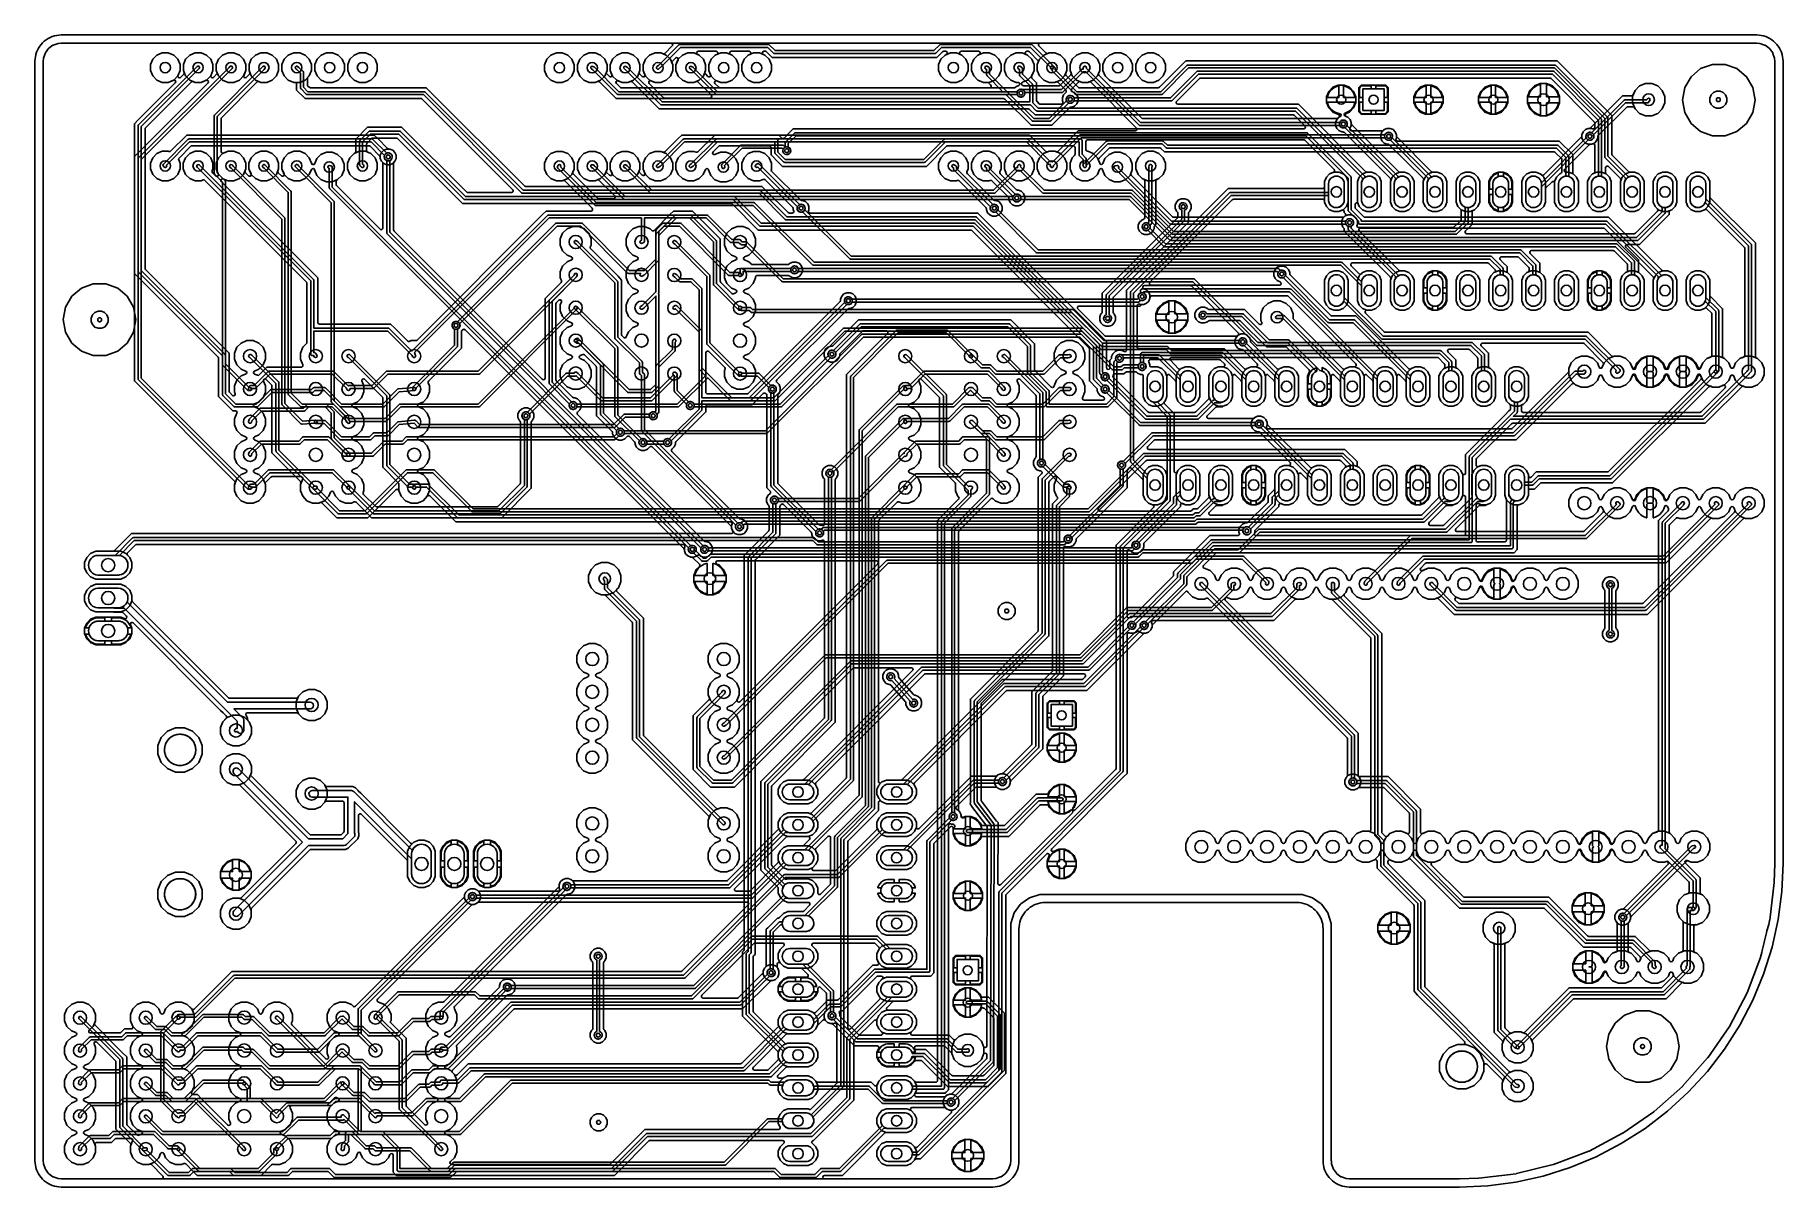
# Model space of a CAD drawing. Header units: millimetres. Extents: x -48 to 87, y -44 to 44.
import ezdxf

# ---------------------------------------------------------------- set-up
doc = ezdxf.new("R2010")
doc.units = ezdxf.units.MM

msp = doc.modelspace()

# ---------------------------------------------------------------- linework, layer by layer
at = {"layer": '16_copper'}
for points in [[(25.92, -43.86), (25.93, -43.86), (26.13, -43.85, 0.05898), (26.16, -43.84), (26.53, -43.72, 0.078702), (26.57, -43.7), (26.89, -43.47, 0.078694), (26.92, -43.44), (27.15, -43.12, 0.078702), (27.17, -43.08), (27.29, -42.71, 0.05898), (27.3, -42.68), (27.31, -42.48, 0.019634), (27.32, -42.47), (27.32, -24.13), (27.58, -23.33), (28.05, -22.67), (28.06, -22.66, 0.101773), (28.1, -22.62), (28.76, -22.15), (29.56, -21.89), (49.84, -21.89), (50.64, -22.15), (51.3, -22.62), (51.31, -22.63, 0.101772), (51.35, -22.67), (51.82, -23.33), (52.08, -24.13), (52.08, -42.47, 0.019634), (52.09, -42.48), (52.1, -42.68, 0.05898), (52.11, -42.71), (52.23, -43.08, 0.078702), (52.25, -43.12), (52.48, -43.44, 0.078694), (52.51, -43.47), (52.83, -43.7, 0.078702), (52.87, -43.72), (53.24, -43.84, 0.05898), (53.27, -43.85), (53.47, -43.86, 0.019634), (53.48, -43.87), (62, -43.87, 0.007549), (62, -43.87), (63.47, -43.82, 0.022664), (63.48, -43.82), (66.38, -43.47, 0.030216), (66.4, -43.46), (69.24, -42.76, 0.030215), (69.26, -42.76), (71.99, -41.72, 0.030215), (72.01, -41.72), (74.6, -40.35, 0.030218), (74.61, -40.35), (77.02, -38.68, 0.030218), (77.03, -38.67), (79.22, -36.73, 0.030216), (79.23, -36.72), (81.17, -34.53, 0.030218), (81.18, -34.52), (82.85, -32.11, 0.030218), (82.85, -32.1), (84.22, -29.51, 0.030215), (84.22, -29.49), (85.26, -26.76, 0.030215), (85.26, -26.74), (85.36, -26.37), (85.36, -26.37), (85.36, -26.37), (85.39, -26.24), (85.39, -26.24), (85.39, -26.24), (85.54, -25.61), (85.54, -25.61), (85.54, -25.61), (85.57, -25.48), (85.57, -25.48), (85.57, -25.48), (85.73, -24.85), (85.73, -24.85), (85.73, -24.85), (85.76, -24.72), (85.76, -24.72), (85.76, -24.72), (85.89, -24.21), (85.89, -24.21), (85.89, -24.21), (85.92, -24.08), (85.92, -24.08), (85.92, -24.08), (85.96, -23.9, 0.030216), (85.97, -23.88), (86.32, -20.98, 0.022664), (86.32, -20.97), (86.36, -19.5, 0.007549), (86.36, -19.5), (86.36, 42.47, 0.019634), (86.36, 42.48), (86.35, 42.68, 0.05898), (86.34, 42.71), (86.22, 43.08, 0.078702), (86.2, 43.12), (85.97, 43.44, 0.078694), (85.94, 43.47), (85.62, 43.7, 0.078712), (85.58, 43.72), (85.21, 43.84, 0.058974), (85.18, 43.85), (84.98, 43.86, 0.019634), (84.97, 43.87), (-46.07, 43.87, 0.019634), (-46.08, 43.86), (-46.28, 43.85, 0.05898), (-46.31, 43.84), (-46.69, 43.72, 0.078702), (-46.72, 43.7), (-47.04, 43.47, 0.078694), (-47.07, 43.44), (-47.3, 43.12, 0.078702), (-47.32, 43.08), (-47.45, 42.71, 0.05898), (-47.45, 42.68), (-47.47, 42.48, 0.019634), (-47.47, 42.47), (-47.47, -42.47, 0.019634), (-47.47, -42.48), (-47.45, -42.68, 0.05898), (-47.45, -42.71), (-47.32, -43.08, 0.078702), (-47.3, -43.12), (-47.07, -43.44, 0.078694), (-47.04, -43.47), (-46.72, -43.7, 0.078702), (-46.69, -43.72), (-46.31, -43.84, 0.05898), (-46.28, -43.85), (-46.08, -43.86, 0.019634), (-46.07, -43.87), (25.92, -43.87)], [(-35.57, -43.6), (-35.86, -43.32), (-36.45, -42.72, 0.303353), (-36.59, -42.69), (-36.77, -42.77), (-37.24, -42.77), (-37.68, -42.59), (-38.02, -42.25), (-38.15, -41.92, 0.668186), (-38.39, -41.92), (-38.52, -42.25), (-38.86, -42.59), (-39.3, -42.77), (-39.77, -42.77), (-40.21, -42.59), (-40.55, -42.25), (-40.73, -41.81), (-40.73, -41.34, 0.43587), (-40.73, -41.14), (-41.85, -40.02), (-41.85, -34.83, 0.198912), (-41.89, -34.74), (-43.33, -33.31, 0.820678), (-43.53, -33.44), (-43.42, -33.72), (-43.42, -34.19), (-43.6, -34.63), (-43.94, -34.97), (-44.28, -35.11, 0.668186), (-44.28, -35.34), (-43.94, -35.48), (-43.6, -35.82), (-43.42, -36.26), (-43.42, -36.73), (-43.6, -37.17), (-43.94, -37.51), (-44.28, -37.65, 0.668186), (-44.28, -37.88), (-43.94, -38.02), (-43.6, -38.36), (-43.42, -38.8), (-43.42, -39.27), (-43.6, -39.71), (-43.94, -40.05), (-44.28, -40.19, 0.668186), (-44.28, -40.42), (-43.94, -40.56), (-43.6, -40.9), (-43.42, -41.34), (-43.42, -41.81), (-43.6, -42.25), (-43.94, -42.59), (-44.38, -42.77), (-44.85, -42.77), (-45.29, -42.59), (-45.63, -42.25), (-45.81, -41.81), (-45.81, -41.34), (-45.63, -40.9), (-45.29, -40.56), (-44.95, -40.42, 0.668186), (-44.95, -40.19), (-45.29, -40.05), (-45.63, -39.71), (-45.81, -39.27), (-45.81, -38.8), (-45.63, -38.36), (-45.29, -38.02), (-44.95, -37.88, 0.668186), (-44.95, -37.65), (-45.29, -37.51), (-45.63, -37.17), (-45.81, -36.73), (-45.81, -36.26), (-45.63, -35.82), (-45.29, -35.48), (-44.95, -35.34, 0.668186), (-44.95, -35.11), (-45.29, -34.97), (-45.63, -34.63), (-45.81, -34.19), (-45.81, -33.72), (-45.63, -33.28), (-45.29, -32.94), (-44.95, -32.8, 0.668186), (-44.95, -32.57), (-45.29, -32.43), (-45.63, -32.09), (-45.81, -31.65), (-45.81, -31.18), (-45.63, -30.74), (-45.29, -30.4), (-44.85, -30.22), (-44.38, -30.22), (-43.94, -30.4), (-43.6, -30.74), (-43.42, -31.18), (-43.42, -31.65), (-43.5, -31.84, 0.303353), (-43.47, -31.98), (-41.3, -34.15), (-41.01, -34.43), (-41.01, -39.62, 0.198912), (-40.98, -39.71), (-40.21, -40.48, 0.303344), (-40.07, -40.5), (-39.87, -40.42, 0.668186), (-39.87, -40.19), (-40.21, -40.05), (-40.55, -39.71), (-40.73, -39.27), (-40.73, -38.8), (-40.55, -38.36), (-40.21, -38.02), (-39.87, -37.88, 0.668186), (-39.87, -37.65), (-40.21, -37.51), (-40.55, -37.17), (-40.73, -36.73), (-40.73, -36.26), (-40.55, -35.82), (-40.21, -35.48), (-39.87, -35.34, 0.668186), (-39.87, -35.11), (-40.21, -34.97), (-40.55, -34.63), (-40.73, -34.19), (-40.73, -33.72), (-40.55, -33.28), (-40.21, -32.94), (-39.87, -32.8, 0.668186), (-39.87, -32.57), (-40.21, -32.43), (-40.55, -32.09), (-40.73, -31.65), (-40.73, -31.18), (-40.55, -30.74), (-40.21, -30.4), (-39.77, -30.22), (-39.3, -30.22), (-38.86, -30.4), (-38.52, -30.74), (-38.39, -31.06, 0.668186), (-38.15, -31.06), (-38.02, -30.74), (-37.68, -30.4), (-37.24, -30.22), (-36.77, -30.22), (-36.33, -30.4), (-35.99, -30.74), (-35.81, -31.18), (-35.81, -31.65), (-35.99, -32.09), (-36.33, -32.43), (-36.67, -32.57, 0.668183), (-36.67, -32.8), (-36.33, -32.94), (-35.99, -33.28), (-35.81, -33.72), (-35.81, -34.19), (-35.99, -34.63), (-36.33, -34.97), (-36.67, -35.11, 0.668183), (-36.67, -35.34), (-36.33, -35.48), (-35.99, -35.82), (-35.81, -36.26), (-35.81, -36.73), (-36, -37.19, 0.534508), (-35.89, -37.36), (-35.55, -37.36), (-35.26, -37.65), (-33.21, -39.7, 0.820678), (-33, -39.56), (-33.12, -39.27), (-33.12, -38.8), (-32.94, -38.36), (-32.6, -38.02), (-32.26, -37.88, 0.668186), (-32.26, -37.65), (-32.6, -37.51), (-32.94, -37.17), (-33.12, -36.73), (-33.12, -36.26), (-32.94, -35.82), (-32.6, -35.48), (-32.26, -35.34, 0.668186), (-32.26, -35.11), (-32.6, -34.97), (-32.94, -34.63), (-33.12, -34.19), (-33.12, -33.72), (-32.94, -33.28), (-32.6, -32.94), (-32.26, -32.8, 0.668186), (-32.26, -32.57), (-32.6, -32.43), (-32.94, -32.09), (-33.12, -31.65), (-33.12, -31.18), (-32.94, -30.74), (-32.6, -30.4), (-32.16, -30.22), (-31.69, -30.22), (-31.25, -30.4), (-30.91, -30.74), (-30.78, -31.06, 0.668186), (-30.55, -31.06), (-30.42, -30.74), (-30.08, -30.4), (-29.64, -30.22), (-29.17, -30.22), (-28.73, -30.4), (-28.39, -30.74), (-28.21, -31.18), (-28.21, -31.65), (-28.28, -31.82, 0.303346), (-28.25, -31.96), (-25.62, -34.59, 0.820688), (-25.41, -34.45), (-25.52, -34.19), (-25.52, -33.72), (-25.34, -33.28), (-25, -32.94), (-24.66, -32.8, 0.668183), (-24.66, -32.57), (-25, -32.43), (-25.34, -32.09), (-25.52, -31.65), (-25.52, -31.18), (-25.34, -30.74), (-25, -30.4), (-24.56, -30.22), (-24.09, -30.22), (-23.65, -30.4), (-23.52, -30.53, 0.414214), (-23.34, -30.53), (-14.93, -22.12, 0.198912), (-14.9, -22.03), (-14.9, -21.94), (-14.8, -21.72), (-14.63, -21.55), (-14.41, -21.46), (-14.17, -21.46), (-13.94, -21.55), (-13.77, -21.72), (-13.68, -21.94), (-13.68, -22.19), (-13.77, -22.41), (-13.94, -22.58), (-14.17, -22.68), (-14.25, -22.68, 0.198912), (-14.34, -22.71), (-21.63, -30, 0.55926), (-21.54, -30.21), (-21.1, -30.4), (-20.77, -30.73), (-20.58, -31.17), (-20.58, -31.64, 0.445895), (-20.58, -31.85), (-19.42, -33.01), (-19.42, -38.19, 0.198912), (-19.39, -38.28), (-17.98, -39.69, 0.820678), (-17.77, -39.55), (-17.89, -39.26), (-17.89, -38.79), (-17.71, -38.35), (-17.37, -38.02), (-17.03, -37.87, 0.668186), (-17.03, -37.64), (-17.37, -37.5), (-17.71, -37.16), (-17.89, -36.72), (-17.89, -36.25), (-17.71, -35.81), (-17.37, -35.48), (-17.03, -35.33, 0.668186), (-17.03, -35.1), (-17.37, -34.96), (-17.71, -34.62), (-17.89, -34.18), (-17.89, -33.71), (-17.71, -33.27), (-17.37, -32.94), (-17.03, -32.79, 0.668186), (-17.03, -32.56), (-17.37, -32.42), (-17.71, -32.08), (-17.89, -31.64), (-17.89, -31.17), (-17.71, -30.73), (-17.37, -30.4), (-16.93, -30.21), (-16.57, -30.21, 0.198912), (-16.48, -30.18), (-7.63, -21.33, 0.198912), (-7.59, -21.24), (-7.59, -21.15), (-7.5, -20.93), (-7.33, -20.76), (-7.11, -20.66), (-6.86, -20.66), (-6.64, -20.76), (-6.47, -20.93), (-6.38, -21.15), (-6.38, -21.39), (-6.47, -21.62), (-6.64, -21.79), (-6.86, -21.88), (-6.95, -21.88, 0.198912), (-7.04, -21.92), (-15.68, -30.56, 0.349661), (-15.69, -30.73), (-15.5, -31.17), (-15.5, -31.64), (-15.69, -32.08), (-16.02, -32.42), (-16.36, -32.56, 0.668186), (-16.36, -32.79), (-16.13, -32.89, 0.303344), (-15.99, -32.86), (-12.24, -29.11, 0.198912), (-12.2, -29.02), (-12.2, -28.93), (-12.11, -28.71), (-11.93, -28.53), (-11.71, -28.44), (-11.47, -28.44), (-11.24, -28.53), (-11.07, -28.71), (-10.98, -28.93), (-10.98, -29.17), (-11.07, -29.4), (-11.24, -29.57), (-11.47, -29.66), (-11.55, -29.66, 0.198912), (-11.64, -29.7), (-15.49, -33.54, 0.225672), (-15.52, -33.65), (-15.52, -33.65, 0.110686), (-15.5, -33.71), (-15.5, -34.18), (-15.69, -34.62), (-16.02, -34.96), (-16.36, -35.1, 0.668186), (-16.36, -35.33), (-16.02, -35.48), (-15.69, -35.81), (-15.5, -36.25), (-15.5, -36.72), (-15.69, -37.16), (-16.02, -37.5), (-16.36, -37.64, 0.668186), (-16.36, -37.87), (-16.02, -38.02), (-15.69, -38.35), (-15.5, -38.79), (-15.5, -39.26), (-15.69, -39.7), (-16.02, -40.04), (-16.36, -40.18, 0.668186), (-16.36, -40.41), (-16.02, -40.56), (-15.69, -40.89), (-15.5, -41.33), (-15.5, -41.8), (-15.69, -42.24), (-15.99, -42.54, 0.668179), (-15.9, -42.76), (-3.72, -42.76, 0.198912), (-3.63, -42.72), (-1.25, -40.34), (-1.25, -40.34), (-0.97, -40.06), (9.37, -40.06, 0.534511), (9.48, -39.89), (9.35, -39.56), (9.35, -39.19), (9.49, -38.86), (9.74, -38.6), (10.08, -38.46), (11.66, -38.46), (11.76, -38.5, 0.303353), (11.89, -38.47), (13.83, -36.53, 0.198912), (13.87, -36.45), (13.87, -31.97, 0.534511), (13.69, -31.85), (13.62, -31.88), (13.37, -31.88), (13.15, -31.79), (12.98, -31.62), (12.88, -31.4), (12.88, -31.15), (12.98, -30.93), (13.04, -30.87, 0.198912), (13.07, -30.78), (13.07, -29.59, 0.198912), (13.04, -29.51), (12.61, -29.08, 0.668179), (12.4, -29.17), (12.4, -29.4), (12.26, -29.73), (12, -29.99), (11.66, -30.13), (10.08, -30.13), (9.74, -29.99), (9.49, -29.73), (9.35, -29.4), (9.35, -29.03), (9.49, -28.7), (9.74, -28.44), (10.08, -28.3), (11.53, -28.3, 0.668179), (11.62, -28.08), (11.16, -27.63, 0.198912), (11.07, -27.59), (10.08, -27.59), (9.74, -27.45), (9.48, -27.18, 0.668179), (9.26, -27.27), (9.26, -27.49, 0.076963), (9.27, -27.53), (9.27, -27.54, 0.126014), (9.31, -27.59), (9.4, -27.82), (9.4, -28.06), (9.31, -28.29), (9.14, -28.46), (8.92, -28.55), (8.67, -28.55), (8.45, -28.46), (8.28, -28.29), (8.19, -28.06), (8.19, -27.82), (8.28, -27.59), (8.38, -27.49, 0.198912), (8.42, -27.4), (8.42, -26.17, 0.000141), (8.42, -26.17), (8.42, -24.99), (8.42, -24.99), (8.42, -24.76, 0.000141), (8.42, -24.76), (8.42, -24.59), (8.54, -24.47, 0.000144), (8.54, -24.47), (8.7, -24.31), (8.7, -24.31), (9.29, -23.72, 0.305005), (9.44, -23.69), (9.45, -23.68, 0.121655), (9.49, -23.62), (9.74, -23.36), (10.08, -23.22), (11.22, -23.22, 0.198912), (11.31, -23.18), (11.76, -22.73, 0.668179), (11.67, -22.51), (10.08, -22.51), (9.74, -22.37), (9.49, -22.11), (9.35, -21.78), (9.35, -21.42, 0.198912), (9.31, -21.33), (7.99, -20.02), (7.99, -13.16), (12.88, -8.28, 0.198912), (12.92, -8.19), (12.92, 5.34, 0.534511), (12.74, 5.46), (12.66, 5.42), (12.42, 5.42), (12.2, 5.52), (12.02, 5.69), (11.93, 5.91), (11.93, 6, 0.198912), (11.89, 6.09), (9.75, 8.23, 0.414224), (9.57, 8.23), (9.51, 8.17, 0.198903), (9.47, 8.08), (9.47, 5.86), (7.6, 3.99, 0.198912), (7.56, 3.9), (7.56, -26.53), (7.44, -26.65, 0.198912), (7.4, -26.74), (7.4, -30.89, 0.198912), (7.44, -30.98), (9.85, -33.39, 0.303353), (9.99, -33.42), (10.08, -33.38), (11.66, -33.38), (12, -33.52), (12.26, -33.78), (12.4, -34.11), (12.4, -34.48), (12.26, -34.81), (12, -35.07), (11.66, -35.21), (10.08, -35.21), (9.74, -35.07), (9.49, -34.81), (9.35, -34.48), (9.35, -34.12, 0.198912), (9.31, -34.03), (6.57, -31.29), (6.57, -26.34), (6.69, -26.22, 0.198912), (6.72, -26.13), (6.72, 4.3), (8.59, 6.17, 0.198912), (8.63, 6.26), (8.63, 8.08, 0.198912), (8.59, 8.17), (8.53, 8.23), (8.44, 8.45), (8.44, 8.69), (8.53, 8.92), (8.71, 9.09, 0.414214), (8.71, 9.27), (8.47, 9.51), (8.47, 16.65, 0.198903), (8.43, 16.74), (8.37, 16.8, 0.414224), (8.19, 16.8), (7.6, 16.21), (7.32, 15.93), (3.88, 15.93, 0.414214), (3.75, 15.81), (3.75, 15.38), (1.44, 13.07, 0.198912), (1.4, 12.98), (1.4, 12.9), (1.31, 12.67), (1.13, 12.5, 0.414214), (1.13, 12.32), (6.3, 7.16, 0.198912), (6.39, 7.12), (6.47, 7.12), (6.7, 7.03), (6.87, 6.85), (6.96, 6.63), (6.96, 6.39), (6.87, 6.16), (6.7, 5.99), (6.47, 5.9), (6.23, 5.9), (6, 5.99), (5.83, 6.16), (5.74, 6.39), (5.74, 6.47, 0.198912), (5.7, 6.56), (-0.41, 12.68, 0.414214), (-0.59, 12.68), (-0.77, 12.5), (-0.99, 12.41), (-1.23, 12.41), (-1.46, 12.5), (-1.63, 12.67), (-1.72, 12.9), (-1.72, 12.98, 0.198912), (-1.76, 13.07), (-2.16, 13.47, 0.414214), (-2.34, 13.47), (-2.51, 13.29), (-2.74, 13.2), (-2.98, 13.2), (-3.2, 13.29), (-3.37, 13.47), (-3.47, 13.69), (-3.47, 13.78, 0.198912), (-3.5, 13.87), (-4.71, 15.07), (-4.71, 18.82, 0.198912), (-4.74, 18.91), (-5.62, 19.79, 0.303344), (-5.76, 19.82), (-5.97, 19.73, 0.668186), (-5.97, 19.5), (-5.63, 19.36), (-5.29, 19.02), (-5.11, 18.58), (-5.11, 18.11), (-5.29, 17.67), (-5.63, 17.33), (-6.07, 17.15), (-6.54, 17.15), (-6.98, 17.33), (-7.32, 17.67), (-7.5, 18.11), (-7.5, 18.58), (-7.32, 19.02), (-6.98, 19.36), (-6.64, 19.5, 0.668186), (-6.64, 19.73), (-6.98, 19.87), (-7.32, 20.21), (-7.5, 20.65), (-7.5, 21.12), (-7.32, 21.56), (-6.98, 21.9), (-6.64, 22.04, 0.668186), (-6.64, 22.27), (-6.98, 22.41), (-7.32, 22.75), (-7.5, 23.19), (-7.5, 23.66), (-7.41, 23.88, 0.820678), (-7.62, 24.01), (-7.8, 23.83, 0.198912), (-7.84, 23.75), (-7.84, 17.85, 0.198912), (-7.8, 17.76), (-6.56, 16.52, 0.198912), (-6.47, 16.48), (-6.39, 16.48), (-6.16, 16.39), (-5.99, 16.22), (-5.9, 16), (-5.9, 15.75), (-5.99, 15.53), (-6.17, 15.35, 0.414214), (-6.17, 15.17), (3.6, 5.41, 0.198912), (3.69, 5.37), (3.77, 5.37), (4, 5.28), (4.17, 5.11), (4.26, 4.88), (4.26, 4.64), (4.17, 4.42), (4, 4.25), (3.77, 4.15), (3.53, 4.15), (3.31, 4.25, 0.543885), (3.09, 4.29), (3.09, 4.29), (3.04, 4.25), (2.82, 4.15), (2.58, 4.15), (2.35, 4.25), (2.18, 4.42), (2.09, 4.64), (2.09, 4.73, 0.198912), (2.05, 4.82), (-14.86, 21.73, 0.414224), (-15.04, 21.73), (-15.1, 21.66, 0.198903), (-15.14, 21.57), (-15.14, 20.31), (-15.42, 20.02), (-17.67, 17.77, 0.303346), (-17.7, 17.63), (-17.6, 17.39), (-17.6, 16.92), (-17.78, 16.48), (-18.11, 16.14), (-18.45, 16, 0.668186), (-18.45, 15.77), (-18.11, 15.63), (-17.78, 15.29), (-17.6, 14.85), (-17.6, 14.38), (-17.78, 13.94), (-18.11, 13.6), (-18.45, 13.46, 0.668186), (-18.45, 13.23), (-18.11, 13.09), (-17.78, 12.75), (-17.6, 12.31), (-17.6, 11.84), (-17.78, 11.4), (-18.11, 11.06), (-18.45, 10.92, 0.668186), (-18.45, 10.69), (-18.11, 10.55), (-17.78, 10.21), (-17.6, 9.77), (-17.6, 9.3), (-17.78, 8.86), (-18.11, 8.52), (-18.55, 8.34), (-19.03, 8.34), (-19.47, 8.52), (-19.8, 8.86), (-19.98, 9.3), (-19.98, 9.78, 0.268895), (-20.02, 9.9), (-21.22, 11.1), (-21.22, 16.44, 0.198912), (-21.25, 16.53), (-22.63, 17.9, 0.820678), (-22.83, 17.77), (-22.68, 17.39), (-22.68, 16.92), (-22.86, 16.48), (-23.19, 16.14), (-23.53, 16, 0.668186), (-23.53, 15.77), (-23.19, 15.63), (-22.86, 15.29), (-22.68, 14.85), (-22.68, 14.38), (-22.86, 13.94), (-23.19, 13.6), (-23.53, 13.46, 0.668186), (-23.53, 13.23), (-23.19, 13.09), (-22.86, 12.75), (-22.68, 12.31), (-22.68, 11.84), (-22.86, 11.4), (-23.19, 11.06), (-23.53, 10.92, 0.668186), (-23.53, 10.69), (-23.19, 10.55), (-22.86, 10.21), (-22.68, 9.77), (-22.68, 9.3), (-22.74, 9.15, 0.303346), (-22.71, 9.01), (-21.77, 8.08, 0.198912), (-21.68, 8.04), (-12.42, 8.04, 0.198912), (-12.33, 8.08), (-10.62, 9.79, 0.198912), (-10.58, 9.88), (-10.58, 14.59, 0.198912), (-10.62, 14.68), (-10.68, 14.74), (-10.77, 14.96), (-10.77, 15.2), (-10.68, 15.43), (-10.51, 15.6), (-10.28, 15.69), (-10.04, 15.69), (-9.81, 15.6), (-9.64, 15.43), (-9.55, 15.2), (-9.55, 14.96), (-9.64, 14.74), (-9.7, 14.68, 0.198912), (-9.74, 14.59), (-9.74, 9.48), (-12.02, 7.2), (-22.08, 7.2), (-22.36, 7.48), (-22.36, 7.48), (-23.28, 8.4, 0.303346), (-23.42, 8.43), (-23.63, 8.34), (-24.11, 8.34), (-24.55, 8.52), (-24.88, 8.86), (-25.02, 9.18, 0.668186), (-25.25, 9.18), (-25.39, 8.86), (-25.72, 8.52), (-26.16, 8.34), (-26.64, 8.34), (-27.08, 8.52), (-27.41, 8.86), (-27.59, 9.29), (-27.59, 9.77), (-27.55, 9.86, 0.303353), (-27.58, 10), (-29.79, 12.21), (-29.79, 17.4, 0.198912), (-29.83, 17.48), (-30.23, 17.89, 0.820678), (-30.43, 17.75), (-30.29, 17.39), (-30.29, 16.91), (-30.47, 16.48), (-30.8, 16.14), (-31.14, 16, 0.668183), (-31.14, 15.76), (-30.8, 15.62), (-30.47, 15.29), (-30.29, 14.85), (-30.29, 14.37), (-30.47, 13.94), (-30.8, 13.6), (-31.14, 13.46, 0.668183), (-31.14, 13.22), (-30.8, 13.08), (-30.47, 12.75), (-30.29, 12.31), (-30.29, 11.83), (-30.47, 11.4), (-30.8, 11.06), (-31.14, 10.92, 0.668183), (-31.14, 10.68), (-30.8, 10.54), (-30.47, 10.21), (-30.29, 9.77), (-30.29, 9.29), (-30.47, 8.86), (-30.8, 8.52), (-31.24, 8.34), (-31.72, 8.34), (-32.16, 8.52), (-32.49, 8.86), (-32.67, 9.29), (-32.67, 9.77), (-32.63, 9.86, 0.303353), (-32.66, 10), (-40.42, 17.77), (-40.42, 35.1), (-34.72, 40.8, 0.820688), (-34.86, 41.01), (-35.26, 40.84), (-35.72, 40.84), (-36.14, 41.01), (-36.46, 41.34), (-36.63, 41.76), (-36.63, 42.21), (-36.46, 42.63), (-36.14, 42.95), (-35.72, 43.13), (-35.26, 43.13), (-34.84, 42.95), (-34.52, 42.63), (-34.35, 42.21), (-34.35, 41.76), (-34.51, 41.35, 0.820688), (-34.31, 41.22), (-34.06, 41.46, 0.303353), (-34.03, 41.6), (-34.09, 41.76), (-34.09, 42.21), (-33.92, 42.63), (-33.6, 42.95), (-33.18, 43.13), (-32.72, 43.13), (-32.3, 42.95), (-31.98, 42.63), (-31.81, 42.21), (-31.81, 41.76), (-31.97, 41.35, 0.820678), (-31.77, 41.22), (-31.52, 41.46, 0.303353), (-31.49, 41.6), (-31.55, 41.76), (-31.55, 42.21), (-31.38, 42.63), (-31.06, 42.95), (-30.64, 43.13), (-30.18, 43.13), (-29.76, 42.95), (-29.44, 42.63), (-29.27, 42.21), (-29.27, 41.76), (-29.44, 41.34), (-29.76, 41.01), (-30.18, 40.84), (-30.64, 40.84), (-30.79, 40.9, 0.303346), (-30.92, 40.87), (-33.67, 38.12, 0.198912), (-33.71, 38.03), (-33.71, 35.49, 0.534511), (-33.54, 35.37), (-33.18, 35.52), (-32.72, 35.52), (-32.3, 35.35), (-31.98, 35.02), (-31.81, 34.6), (-31.81, 34.15), (-31.87, 34, 0.303353), (-31.84, 33.86), (-31.6, 33.62, 0.820678), (-31.39, 33.76), (-31.56, 34.15), (-31.56, 34.6), (-31.38, 35.02), (-31.06, 35.35), (-30.64, 35.52), (-30.18, 35.52), (-29.76, 35.35), (-29.44, 35.02), (-29.27, 34.6), (-29.27, 34.15), (-29.33, 34, 0.303353), (-29.3, 33.86), (-29.06, 33.62, 0.820678), (-28.85, 33.76), (-29.02, 34.15), (-29.02, 34.6), (-28.84, 35.02), (-28.52, 35.35), (-28.1, 35.52), (-27.64, 35.52), (-27.22, 35.35), (-26.9, 35.02), (-26.73, 34.6, 0.776695), (-26.48, 34.57), (-26.33, 34.95), (-26.01, 35.27), (-25.58, 35.44), (-25.13, 35.44), (-24.71, 35.27), (-24.39, 34.95), (-24.21, 34.53), (-24.21, 34.07), (-24.39, 33.65), (-24.71, 33.33, 0.381285), (-24.82, 33.2), (-24.82, 32.93, 0.198912), (-24.78, 32.84), (-21.43, 29.49, 0.668179), (-21.22, 29.58), (-21.22, 34.59, 0.198912), (-21.25, 34.68), (-21.31, 34.74), (-21.41, 34.96), (-21.41, 35.21), (-21.31, 35.43), (-21.14, 35.6), (-20.92, 35.69), (-20.67, 35.69), (-20.45, 35.6), (-20.28, 35.43), (-20.19, 35.21), (-20.19, 34.96), (-20.28, 34.74), (-20.34, 34.68, 0.198912), (-20.38, 34.59), (-20.38, 29.44, 0.198912), (-20.34, 29.35), (-8.89, 17.9, 0.668179), (-8.67, 17.99), (-8.67, 24.14), (-8.39, 24.43), (-7.44, 25.38, 0.303346), (-7.41, 25.52), (-7.5, 25.73), (-7.5, 26.2), (-7.32, 26.64), (-6.98, 26.98), (-6.64, 27.12, 0.668186), (-6.64, 27.35), (-6.98, 27.49), (-7.32, 27.83), (-7.5, 28.27), (-7.5, 28.74), (-7.32, 29.18), (-6.98, 29.52), (-6.54, 29.7), (-6.07, 29.7), (-5.63, 29.52), (-5.29, 29.18), (-5.11, 28.74), (-5.11, 28.27), (-5.18, 28.11, 0.303353), (-5.15, 27.97), (-3.04, 25.86), (-3.04, 25.86), (-2.76, 25.57), (-2.76, 21.34, 0.198908), (-2.72, 21.25), (-2.6, 21.14, 0.53452), (-2.4, 21.18), (-2.24, 21.56), (-1.9, 21.9), (-1.56, 22.04, 0.668183), (-1.56, 22.27), (-1.9, 22.41), (-2.24, 22.75), (-2.42, 23.19), (-2.42, 23.66), (-2.24, 24.1), (-1.9, 24.44), (-1.56, 24.58, 0.668183), (-1.56, 24.81), (-1.9, 24.95), (-2.24, 25.29), (-2.42, 25.73), (-2.42, 26.2), (-2.24, 26.64), (-1.9, 26.98), (-1.56, 27.12, 0.668183), (-1.56, 27.35), (-1.9, 27.49), (-2.24, 27.83), (-2.42, 28.27), (-2.42, 28.74), (-2.24, 29.18), (-1.9, 29.52), (-1.46, 29.7), (-0.99, 29.7), (-0.55, 29.52), (-0.43, 29.4, 0.414214), (-0.25, 29.4), (0.97, 30.62), (1.26, 30.9), (2.71, 30.9), (4.86, 28.75), (4.86, 25.47, 0.198912), (4.9, 25.38), (5.75, 24.53, 0.303346), (5.88, 24.51), (6.06, 24.58, 0.66818), (6.06, 24.81), (5.72, 24.95), (5.38, 25.29), (5.2, 25.73), (5.2, 26.2), (5.38, 26.64), (5.72, 26.98), (6.06, 27.12, 0.668186), (6.06, 27.35), (5.72, 27.49), (5.38, 27.83), (5.2, 28.27), (5.2, 28.74), (5.38, 29.18), (5.72, 29.52), (6.16, 29.7), (6.63, 29.7), (7.07, 29.52), (7.41, 29.18), (7.59, 28.74), (7.59, 28.27), (7.41, 27.83), (7.07, 27.49), (6.73, 27.35, 0.668186), (6.73, 27.12), (7.07, 26.98), (7.24, 26.81, 0.198912), (7.33, 26.77), (10.11, 26.77, 0.198912), (10.2, 26.81), (10.26, 26.87), (10.48, 26.96), (10.73, 26.96), (10.95, 26.87), (11.12, 26.7), (11.21, 26.47), (11.21, 26.23), (11.12, 26.01), (10.95, 25.84), (10.73, 25.74), (10.48, 25.74), (10.26, 25.84), (10.2, 25.9, 0.198912), (10.11, 25.93), (7.71, 25.93, 0.414214), (7.59, 25.81), (7.59, 25.73), (7.41, 25.29), (7.07, 24.95), (6.73, 24.81, 0.668183), (6.73, 24.58), (7.07, 24.44), (7.41, 24.1), (7.59, 23.66), (7.59, 23.19), (7.41, 22.75), (7.07, 22.41), (6.73, 22.27, 0.668183), (6.73, 22.04), (7.07, 21.9), (7.41, 21.56), (7.59, 21.12), (7.59, 20.65), (7.41, 20.21), (7.07, 19.87), (6.73, 19.73, 0.668183), (6.73, 19.5), (7.07, 19.36), (7.41, 19.02), (7.59, 18.58), (7.59, 18.11), (7.41, 17.67), (7.07, 17.33), (6.63, 17.15), (6.16, 17.15), (5.72, 17.33), (5.38, 17.67), (5.2, 18.11), (5.2, 18.58), (5.24, 18.67, 0.303346), (5.21, 18.81), (3.97, 20.04, 0.668179), (3.75, 19.95), (3.75, 16.9, 0.414214), (3.88, 16.77), (6.92, 16.77, 0.198912), (7.01, 16.81), (14.12, 23.92, 0.198912), (14.15, 24.01), (14.15, 24.09), (14.25, 24.32), (14.42, 24.49), (14.64, 24.58), (14.89, 24.58), (15.11, 24.49), (15.28, 24.32), (15.37, 24.09), (15.37, 23.85), (15.28, 23.63), (15.11, 23.45), (14.89, 23.36), (14.8, 23.36, 0.198912), (14.71, 23.32), (9.23, 17.85, 0.414214), (9.23, 17.67), (9.41, 17.49), (9.5, 17.27), (9.5, 17.02), (9.41, 16.8), (9.35, 16.74, 0.198912), (9.31, 16.65), (9.31, 9.91, 0.198912), (9.35, 9.82), (12.49, 6.68, 0.198912), (12.58, 6.64), (12.66, 6.64), (12.74, 6.61, 0.534511), (12.92, 6.73), (12.92, 10.14, 0.198912), (12.88, 10.23), (12.82, 10.29), (12.73, 10.51), (12.73, 10.76), (12.82, 10.98), (12.99, 11.15), (13.21, 11.25), (13.46, 11.25), (13.68, 11.15), (13.85, 10.98), (13.94, 10.76), (13.94, 10.51), (13.85, 10.29), (13.79, 10.23, 0.198912), (13.75, 10.14), (13.75, -8.59), (8.87, -13.47, 0.198912), (8.83, -13.56), (8.83, -19.62, 0.198912), (8.87, -19.71), (9.85, -20.69, 0.303353), (9.99, -20.72), (10.08, -20.68), (11.66, -20.68), (12, -20.82), (12.26, -21.08), (12.4, -21.41), (12.4, -21.79, 0.668179), (12.61, -21.88), (13.35, -21.14, 0.198912), (13.39, -21.05), (13.39, -17.51, 0.668179), (13.18, -17.42), (12.25, -18.35, 0.225672), (12.21, -18.45), (12.21, -18.46, 0.150941), (12.26, -18.54), (12.4, -18.87), (12.4, -19.24), (12.26, -19.57), (12, -19.83), (11.66, -19.97), (10.08, -19.97), (9.74, -19.83), (9.49, -19.57), (9.35, -19.24), (9.35, -18.87), (9.49, -18.54), (9.74, -18.28), (10.08, -18.14), (11.22, -18.14, 0.198912), (11.31, -18.1), (11.76, -17.65, 0.668179), (11.67, -17.43), (10.08, -17.43), (9.74, -17.29), (9.49, -17.03), (9.35, -16.7), (9.35, -16.33), (9.49, -16), (9.74, -15.74), (10.08, -15.6), (11.66, -15.6), (11.76, -15.64, 0.303353), (11.89, -15.61), (14.59, -12.91, 0.198912), (14.63, -12.82), (14.63, 18.27), (17.79, 21.43, 0.668179), (17.7, 21.65), (15.94, 21.65, 0.198912), (15.85, 21.61), (14.14, 19.9, 0.198912), (14.1, 19.81), (14.1, 19.72), (14.01, 19.5), (13.84, 19.33), (13.62, 19.23), (13.37, 19.23), (13.15, 19.33), (12.98, 19.5), (12.88, 19.72), (12.88, 19.97), (12.98, 20.19), (13.15, 20.36), (13.37, 20.45), (13.46, 20.45, 0.198912), (13.55, 20.49), (15.54, 22.49), (27.32, 22.49), (29.15, 20.65), (29.15, 18.64, 0.198912), (29.19, 18.55), (30.44, 17.3, 0.033936), (30.46, 17.28), (30.47, 17.28, 0.298669), (30.61, 17.28), (30.61, 17.29, 0.214401), (30.66, 17.39), (30.84, 17.83), (31.18, 18.17), (31.52, 18.31, 0.668186), (31.52, 18.54), (31.18, 18.68), (30.84, 19.02), (30.66, 19.46), (30.66, 19.93), (30.84, 20.37), (31.18, 20.71), (31.62, 20.89), (32.09, 20.89), (32.53, 20.71), (32.87, 20.37), (33.05, 19.93), (33.05, 19.46), (32.87, 19.02), (32.53, 18.68), (32.19, 18.54, 0.668186), (32.19, 18.31), (32.53, 18.17), (32.87, 17.83), (33.05, 17.39), (33.05, 16.92), (32.86, 16.47, 0.534511), (32.98, 16.29), (34.43, 16.29, 0.820683), (34.48, 16.54), (34.26, 16.63), (34.09, 16.8), (34, 17.02), (34, 17.11, 0.198912), (33.96, 17.2), (33.39, 17.77), (33.39, 20.25, 0.198912), (33.36, 20.34), (24.31, 29.39, 0.198912), (24.22, 29.43), (7.8, 29.43), (5.77, 31.45, 0.198912), (5.68, 31.49), (-15.06, 31.49), (-20.08, 36.5, 0.198912), (-20.17, 36.54), (-22, 36.54, 0.198912), (-22.09, 36.5), (-22.44, 36.15, 0.198912), (-22.47, 36.06), (-22.47, 35.57, 0.303347), (-22.39, 35.45), (-22.14, 35.35), (-21.82, 35.02), (-21.65, 34.6), (-21.65, 34.15), (-21.82, 33.73), (-22.14, 33.41), (-22.56, 33.23), (-23.02, 33.23), (-23.44, 33.41), (-23.76, 33.73), (-23.94, 34.15), (-23.94, 34.6), (-23.76, 35.02), (-23.44, 35.35, 0.418059), (-23.31, 35.48), (-23.31, 36.46), (-22.4, 37.38), (-19.77, 37.38), (-14.75, 32.37, 0.198912), (-14.66, 32.33), (-11.26, 32.33, 0.668179), (-11.17, 32.54), (-18.17, 39.55, 0.198912), (-18.26, 39.59), (-27.22, 39.59), (-27.88, 40.24), (-27.88, 40.71, 0.414214), (-28.01, 40.84), (-28.1, 40.84), (-28.52, 41.01), (-28.84, 41.34), (-29.01, 41.76), (-29.01, 42.21), (-28.84, 42.63), (-28.52, 42.95), (-28.1, 43.13), (-27.64, 43.13), (-27.22, 42.95), (-26.9, 42.63), (-26.73, 42.21), (-26.73, 41.76), (-26.9, 41.34), (-27.01, 41.23, 0.198912), (-27.04, 41.14), (-27.04, 40.64, 0.198912), (-27.01, 40.55), (-26.91, 40.46, 0.198912), (-26.82, 40.42), (-17.86, 40.42), (-17.58, 40.14), (-17.58, 40.14), (-10.28, 32.84, 0.198912), (-10.19, 32.8), (8.08, 32.8), (8.36, 32.52), (8.36, 32.52), (10.11, 30.78, 0.198912), (10.2, 30.74), (10.42, 30.74, 0.534511), (10.54, 30.92), (10.5, 30.99), (10.5, 31.08, 0.198912), (10.47, 31.17), (8.32, 33.32, 0.303346), (8.18, 33.34), (7.89, 33.23), (7.44, 33.23), (7.02, 33.4), (6.7, 33.72), (6.52, 34.14), (6.52, 34.6), (6.7, 35.02), (7.02, 35.34), (7.44, 35.51), (7.89, 35.51), (8.31, 35.34), (8.63, 35.02), (8.81, 34.6), (8.81, 34.14, 0.333879), (8.83, 33.99), (11.06, 31.76, 0.198912), (11.15, 31.72), (11.23, 31.72), (11.46, 31.63), (11.63, 31.46), (11.72, 31.24), (11.72, 30.99), (11.69, 30.92, 0.534511), (11.81, 30.74), (24.78, 30.74), (34.71, 20.81), (34.71, 18.8, 0.995758), (34.98, 18.78), (34.98, 18.79), (34.98, 19.38), (35.07, 19.47, 0.198912), (35.11, 19.56), (35.11, 19.65), (35.2, 19.87), (35.37, 20.04), (35.6, 20.14), (35.84, 20.14), (36.08, 20.04, 0.534518), (36.25, 20.16), (36.25, 24.78), (44.12, 32.65), (51.44, 32.65, 0.414214), (51.57, 32.77), (51.57, 33.17), (51.71, 33.51), (51.96, 33.76), (52.26, 33.89, 0.534512), (52.31, 34.1), (50.03, 36.37, 0.198912), (49.94, 36.41), (33.25, 36.41, 0.414214), (33.12, 36.28), (33.12, 35.65, 0.284784), (33.19, 35.53), (33.2, 35.53, 0.114873), (33.27, 35.52), (33.69, 35.35), (34.01, 35.02), (34.19, 34.6, 0.776709), (34.43, 34.57), (34.59, 34.95), (34.91, 35.27), (35.33, 35.44), (35.78, 35.44), (36.2, 35.27), (36.53, 34.95), (36.7, 34.53), (36.7, 34.07), (36.53, 33.65), (36.2, 33.33), (35.78, 33.16), (35.33, 33.16), (34.91, 33.33), (34.59, 33.65), (34.41, 34.08, 0.776709), (34.17, 34.11), (34.01, 33.73), (33.69, 33.41), (33.27, 33.23), (32.81, 33.23), (32.39, 33.41), (32.07, 33.73), (31.9, 34.15), (31.9, 34.6), (32.07, 35.02), (32.25, 35.2, 0.198912), (32.28, 35.29), (32.28, 35.81, 0.414214), (32.16, 35.93), (22.45, 35.93, 0.198912), (22.36, 35.9), (20.81, 34.35), (9.67, 34.35), (9.39, 34.63), (9.39, 34.63), (8.79, 35.23), (8.79, 35.81, 0.414214), (8.66, 35.93), (4.83, 35.93, 0.198912), (4.74, 35.9), (4.31, 35.47, 0.820688), (4.45, 35.26), (4.87, 35.44), (5.33, 35.44), (5.75, 35.26), (6.07, 34.94), (6.24, 34.52), (6.24, 34.06), (6.07, 33.64), (5.75, 33.32), (5.33, 33.15), (4.87, 33.15), (4.45, 33.32), (4.13, 33.64), (3.96, 34.07, 0.776709), (3.71, 34.1), (3.55, 33.72), (3.23, 33.4), (2.81, 33.23), (2.36, 33.23), (1.94, 33.4), (1.62, 33.72), (1.44, 34.14), (1.44, 34.6), (1.62, 35.02), (1.94, 35.34), (2.36, 35.51), (2.81, 35.51), (2.99, 35.44, 0.303346), (3.12, 35.47), (4.43, 36.77), (9.38, 36.77), (9.61, 36.54, 0.414214), (9.79, 36.54), (10.21, 36.97), (10.49, 37.25), (49.96, 37.25, 0.668179), (50.05, 37.47), (49.23, 38.28, 0.198912), (49.15, 38.32), (29.2, 38.32), (28.76, 38.75, 0.198912), (28.67, 38.79), (0.14, 38.79), (-0.14, 39.07), (-0.14, 39.07), (-1.94, 40.88, 0.303353), (-2.08, 40.91), (-2.27, 40.83), (-2.72, 40.83), (-3.14, 41.01), (-3.46, 41.33), (-3.64, 41.75), (-3.64, 42.2), (-3.46, 42.62), (-3.14, 42.94), (-2.72, 43.12), (-2.27, 43.12), (-1.85, 42.94), (-1.52, 42.62), (-1.35, 42.2), (-1.35, 41.75), (-1.4, 41.63, 0.303353), (-1.37, 41.49), (-1.17, 41.29, 0.820688), (-0.97, 41.43), (-1.1, 41.75), (-1.1, 42.2), (-0.92, 42.62), (-0.6, 42.94), (-0.18, 43.12), (0.27, 43.12), (0.69, 42.94), (1.02, 42.62), (1.19, 42.2), (1.19, 41.75), (1.02, 41.33), (0.69, 41.01), (0.27, 40.83), (-0.18, 40.83), (-0.5, 40.96, 0.820688), (-0.63, 40.76), (0.45, 39.67, 0.198912), (0.54, 39.63), (4.08, 39.63, 0.021373), (4.09, 39.63), (4.1, 39.63, 0.329145), (4.2, 39.74), (4.21, 39.75, 0.253654), (4.15, 39.87), (3.14, 40.88, 0.303353), (3, 40.91), (2.81, 40.83), (2.36, 40.83), (1.94, 41.01), (1.62, 41.33), (1.44, 41.75), (1.44, 42.2), (1.62, 42.62), (1.94, 42.94), (2.36, 43.12), (2.81, 43.12), (3.23, 42.94), (3.56, 42.62), (3.73, 42.2), (3.73, 41.75), (3.68, 41.63, 0.303353), (3.71, 41.49), (3.91, 41.29, 0.820678), (4.11, 41.43), (3.98, 41.75), (3.98, 42.2), (4.16, 42.62), (4.48, 42.94), (4.9, 43.12), (5.35, 43.12), (5.77, 42.94), (6.1, 42.62), (6.27, 42.2), (6.27, 41.75), (6.1, 41.33), (5.77, 41.01), (5.35, 40.83), (4.9, 40.83), (4.58, 40.96, 0.820678), (4.45, 40.76), (4.74, 40.46, 0.198912), (4.83, 40.42), (27.6, 40.42, 0.198912), (27.69, 40.46), (27.75, 40.52), (27.93, 40.6, 0.820683), (27.88, 40.84), (27.74, 40.84), (27.32, 41.01), (26.99, 41.34), (26.82, 41.76), (26.82, 42.21), (26.99, 42.63), (27.32, 42.95), (27.74, 43.13), (28.19, 43.13), (28.61, 42.95), (28.93, 42.63), (29.11, 42.21), (29.11, 41.76), (28.92, 41.31, 0.303346), (28.95, 41.17), (29.31, 40.81), (29.31, 39.44, 0.198912), (29.35, 39.35), (29.51, 39.19, 0.198912), (29.59, 39.15), (31.21, 39.15, 0.534511), (31.33, 39.33), (31.3, 39.41), (31.3, 39.65), (31.39, 39.87), (31.57, 40.05, 0.414214), (31.57, 40.23), (30.95, 40.85, 0.303346), (30.81, 40.87), (30.73, 40.84), (30.28, 40.84), (29.86, 41.01), (29.53, 41.34), (29.36, 41.76), (29.36, 42.21), (29.53, 42.63), (29.86, 42.95), (30.28, 43.13), (30.73, 43.13), (31.15, 42.95), (31.47, 42.63), (31.65, 42.21), (31.65, 41.76), (31.56, 41.54, 0.303346), (31.58, 41.4), (32.52, 40.46, 0.198912), (32.61, 40.42), (38.72, 40.42, 0.198912), (38.81, 40.46), (40.84, 42.49), (69.55, 42.49), (73.76, 38.27), (73.76, 35.31, 0.198912), (73.8, 35.22), (75.08, 33.94, 0.198912), (75.17, 33.9), (75.52, 33.9), (75.86, 33.76), (76.12, 33.51), (76.26, 33.17), (76.26, 31.59), (76.12, 31.25), (75.86, 31), (75.52, 30.86), (75.16, 30.86), (74.82, 31), (74.57, 31.25), (74.43, 31.59), (74.43, 33.17), (74.46, 33.26, 0.303353), (74.44, 33.4), (73.5, 34.33, 0.668179), (73.29, 34.24), (73.29, 33.85, 0.198912), (73.32, 33.76), (73.58, 33.51), (73.72, 33.17), (73.72, 31.59), (73.58, 31.25), (73.32, 31), (72.98, 30.86), (72.62, 30.86), (72.28, 31), (72.03, 31.25), (71.89, 31.59), (71.89, 33.17), (72.03, 33.51), (72.28, 33.76), (72.37, 33.8, 0.30335), (72.45, 33.92), (72.45, 35.98, 0.534511), (72.27, 36.09), (72.19, 36.06), (72.11, 36.06, 0.198912), (72.02, 36.02), (70.11, 34.12, 0.668179), (70.2, 33.9), (70.44, 33.9), (70.78, 33.76), (71.04, 33.51), (71.18, 33.17), (71.18, 31.59), (71.04, 31.25), (70.78, 31), (70.44, 30.86), (70.08, 30.86), (69.74, 31), (69.49, 31.25), (69.35, 31.59), (69.35, 33.05, 0.668179), (69.13, 33.14), (68.67, 32.68, 0.198912), (68.64, 32.59), (68.64, 31.59), (68.5, 31.25), (68.24, 31), (67.9, 30.86), (67.54, 30.86), (67.2, 31), (66.95, 31.25), (66.81, 31.59), (66.81, 33.17), (66.95, 33.51), (67.2, 33.76), (67.54, 33.9), (67.9, 33.9), (68.24, 33.76), (68.32, 33.69, 0.414219), (68.5, 33.69), (71.43, 36.62, 0.198912), (71.46, 36.71), (71.46, 36.79), (71.56, 37.02), (71.73, 37.19), (71.95, 37.28), (72.19, 37.28), (72.27, 37.25, 0.534511), (72.45, 37.37), (72.45, 37.72, 0.198912), (72.41, 37.8), (69.08, 41.14, 0.198912), (68.99, 41.17), (42, 41.17, 0.198912), (41.91, 41.14), (40.16, 39.39, 0.756533), (40.23, 39.15), (49.54, 39.15), (54.76, 33.94, 0.198912), (54.85, 33.9), (55.2, 33.9), (55.54, 33.76), (55.8, 33.51), (55.94, 33.17), (55.94, 31.59), (55.8, 31.25), (55.54, 31), (55.2, 30.86), (54.84, 30.86), (54.5, 31), (54.25, 31.25), (54.16, 31.46, 0.820683), (53.92, 31.41), (53.92, 31.18, 0.198912), (53.96, 31.09), (54.59, 30.46, 0.198912), (54.68, 30.42), (73.52, 30.42), (77.62, 26.32, 0.198912), (77.71, 26.28), (78.06, 26.28), (78.4, 26.14), (78.66, 25.89), (78.8, 25.55), (78.8, 23.97), (78.66, 23.63), (78.4, 23.38), (78.06, 23.24), (77.7, 23.24), (77.36, 23.38), (77.11, 23.63), (76.97, 23.97), (76.97, 25.55), (77, 25.64, 0.303353), (76.98, 25.78), (73.21, 29.55, 0.198912), (73.12, 29.58), (54.34, 29.58, 0.668179), (54.25, 29.37), (57.3, 26.32, 0.198912), (57.39, 26.28), (57.74, 26.28), (58.08, 26.14), (58.34, 25.89), (58.48, 25.55), (58.48, 23.97), (58.34, 23.63), (58.08, 23.38), (57.74, 23.24), (57.38, 23.24), (57.04, 23.38), (56.79, 23.63), (56.65, 23.97), (56.65, 25.55), (56.68, 25.64, 0.303353), (56.66, 25.78), (53.36, 29.07), (53.08, 29.35), (53.08, 29.51, 0.198912), (53.04, 29.6), (52.98, 29.66), (52.89, 29.88), (52.89, 30.13), (52.98, 30.35), (53.16, 30.52, 0.414219), (53.16, 30.7), (53.08, 30.78, 0.675188), (52.9, 30.96), (52.66, 30.86), (52.3, 30.86), (51.96, 31), (51.71, 31.25), (51.57, 31.59), (51.57, 31.68, 0.414214), (51.44, 31.81), (44.52, 31.81, 0.198912), (44.43, 31.77), (38.06, 25.4, 0.668179), (38.15, 25.18), (48.08, 25.18, 0.820683), (48.13, 25.43), (47.91, 25.52), (47.74, 25.69), (47.65, 25.91), (47.65, 26.16), (47.74, 26.38), (47.91, 26.55), (48.14, 26.64), (48.38, 26.64), (48.61, 26.55), (48.78, 26.38), (48.87, 26.16), (48.87, 26.07, 0.198912), (48.91, 25.98), (52.05, 22.84, 0.198912), (52.14, 22.8), (53.99, 22.8), (54.27, 22.52), (58.07, 18.72, 0.284783), (58.2, 18.69), (58.22, 18.69, 0.113734), (58.27, 18.73), (58.6, 18.87), (58.97, 18.87), (59.3, 18.73), (59.56, 18.48), (59.7, 18.14), (59.7, 16.56), (59.56, 16.22), (59.3, 15.96), (58.97, 15.82), (58.6, 15.82), (58.27, 15.96), (58.01, 16.22), (57.87, 16.56), (57.87, 17.68, 0.198912), (57.83, 17.77), (57.38, 18.23, 0.668179), (57.16, 18.14), (57.16, 16.56), (57.02, 16.22), (56.76, 15.96), (56.43, 15.82), (56.06, 15.82), (55.73, 15.96), (55.47, 16.22), (55.33, 16.56), (55.33, 17.68, 0.198912), (55.29, 17.77), (54.84, 18.23, 0.668179), (54.62, 18.14), (54.62, 16.56), (54.48, 16.22), (54.22, 15.96), (53.89, 15.82), (53.52, 15.82), (53.19, 15.96), (52.93, 16.22), (52.79, 16.56), (52.79, 17.68, 0.198912), (52.75, 17.77), (52.3, 18.23, 0.668179), (52.08, 18.14), (52.08, 16.56), (51.94, 16.22), (51.68, 15.96), (51.35, 15.82), (50.98, 15.82), (50.65, 15.96), (50.39, 16.22), (50.25, 16.56), (50.25, 18.14), (50.4, 18.49, 0.303346), (50.37, 18.63), (48.63, 20.37, 0.198912), (48.54, 20.41), (47.07, 20.41), (45.08, 22.4, 0.198912), (44.99, 22.44), (42.66, 22.44, 0.198912), (42.57, 22.4), (42.51, 22.34), (42.29, 22.25), (42.04, 22.25), (41.82, 22.34), (41.65, 22.51), (41.55, 22.74), (41.55, 22.98), (41.65, 23.21), (41.82, 23.38), (42.04, 23.47), (42.29, 23.47), (42.51, 23.38), (42.57, 23.32, 0.198912), (42.66, 23.28), (45.39, 23.28), (45.67, 23), (46.5, 22.16, 0.820678), (46.71, 22.3), (46.65, 22.45), (46.65, 22.95), (46.83, 23.41), (47.18, 23.76), (47.64, 23.95), (48.14, 23.95), (48.6, 23.76), (48.95, 23.41), (49.13, 22.95), (49.13, 22.63, 0.198912), (49.17, 22.54), (52.99, 18.72, 0.284783), (53.12, 18.69), (53.14, 18.69, 0.113734), (53.19, 18.73), (53.52, 18.87), (53.89, 18.87, 0.668179), (53.98, 19.09), (48.76, 24.31, 0.198912), (48.67, 24.35), (38.2, 24.35, 0.3458), (38.08, 24.25), (38.07, 24.22, 0.090083), (38.07, 24.17), (37.98, 23.94), (37.81, 23.77), (37.59, 23.68), (37.34, 23.68), (37.27, 23.71, 0.534511), (37.09, 23.59), (37.09, 20.37, 0.021373), (37.09, 20.36), (37.09, 20.35, 0.329145), (37.2, 20.24), (37.21, 20.24, 0.143364), (37.29, 20.26), (43.83, 20.26), (44.11, 19.98), (45.37, 18.72, 0.284783), (45.5, 18.69), (45.52, 18.69, 0.113734), (45.57, 18.73), (45.9, 18.87), (46.27, 18.87, 0.668179), (46.36, 19.09), (45.3, 20.15, 0.198912), (45.21, 20.19), (45.12, 20.19), (44.9, 20.28), (44.73, 20.45), (44.63, 20.67), (44.63, 20.92), (44.73, 21.14), (44.9, 21.31), (45.12, 21.41), (45.37, 21.41), (45.59, 21.31), (45.76, 21.14), (45.85, 20.92), (45.85, 20.83, 0.198912), (45.89, 20.74), (47.91, 18.72, 0.284783), (48.04, 18.69), (48.06, 18.69, 0.113734), (48.11, 18.73), (48.44, 18.87), (48.81, 18.87), (49.14, 18.73), (49.4, 18.48), (49.54, 18.14), (49.54, 16.56), (49.4, 16.22), (49.14, 15.96), (48.81, 15.82), (48.44, 15.82), (48.11, 15.96), (47.85, 16.22), (47.71, 16.56), (47.71, 17.68, 0.198912), (47.67, 17.77), (47.22, 18.23, 0.668179), (47, 18.14), (47, 16.56), (46.86, 16.22), (46.6, 15.96), (46.27, 15.82), (45.9, 15.82), (45.57, 15.96), (45.31, 16.22), (45.17, 16.56), (45.17, 17.68, 0.198912), (45.13, 17.77), (44.68, 18.23, 0.668179), (44.46, 18.14), (44.46, 16.56), (44.32, 16.22), (44.06, 15.96), (43.73, 15.82), (43.36, 15.82), (43.03, 15.96), (42.77, 16.22), (42.63, 16.56), (42.63, 18.14), (42.77, 18.48), (43.03, 18.73), (43.36, 18.87), (43.73, 18.87, 0.668179), (43.82, 19.09), (43.52, 19.39, 0.198912), (43.43, 19.42), (38.09, 19.42, 0.534511), (37.98, 19.25), (38.07, 19.01, 0.553896), (38.22, 18.85), (38.23, 18.85, 0.101729), (38.28, 18.87), (38.65, 18.87), (38.98, 18.73), (39.24, 18.48), (39.38, 18.14), (39.38, 16.56), (39.24, 16.22, 0.542017), (39.2, 16), (39.95, 15.25), (39.95, 10.81, 0.820693), (40.19, 10.76), (40.23, 10.86), (40.49, 11.11), (40.82, 11.25), (41.19, 11.25), (41.52, 11.11), (41.78, 10.86), (41.92, 10.52), (41.92, 8.94), (41.78, 8.6), (41.52, 8.34), (41.19, 8.2), (40.82, 8.2), (40.6, 8.3, 0.534518), (40.42, 8.18), (40.42, 8.08), (37.64, 5.29, 0.198912), (37.6, 5.2), (37.6, 4.96), (37.51, 4.73), (37.33, 4.56), (37.11, 4.47), (36.87, 4.47), (36.64, 4.56), (36.51, 4.69, 0.668179), (36.3, 4.6), (36.3, -0.42, 0.534518), (36.47, -0.53), (36.55, -0.5), (36.64, -0.5, 0.198912), (36.73, -0.46), (39.87, 2.68, 0.198912), (39.9, 2.77), (39.9, 3.03), (42.69, 5.82), (44.87, 5.82, 0.534511), (44.98, 5.99), (44.95, 6.07), (44.95, 6.31), (45.04, 6.54), (45.22, 6.71), (45.44, 6.8), (45.53, 6.8, 0.198912), (45.62, 6.84), (47.17, 8.39, 0.198912), (47.21, 8.48), (47.21, 8.9), (47.49, 9.19), (47.67, 9.37, 0.198912), (47.71, 9.46), (47.71, 10.52), (47.85, 10.86), (48.11, 11.11), (48.44, 11.25), (48.81, 11.25, 0.668179), (48.9, 11.47), (46.57, 13.8, 0.198912), (46.48, 13.84), (46.39, 13.84), (46.17, 13.93), (46, 14.1), (45.9, 14.32), (45.9, 14.57), (46, 14.79), (46.17, 14.96), (46.39, 15.06), (46.64, 15.06), (46.86, 14.96), (47.03, 14.79), (47.12, 14.57), (47.12, 14.48, 0.198912), (47.16, 14.39), (50.45, 11.1, 0.284783), (50.58, 11.07), (50.6, 11.07, 0.113734), (50.65, 11.11), (50.98, 11.25), (51.35, 11.25), (51.68, 11.11), (51.94, 10.86), (52.08, 10.52), (52.08, 8.94), (51.94, 8.6), (51.68, 8.34), (51.35, 8.2), (50.98, 8.2), (50.65, 8.34), (50.39, 8.6), (50.25, 8.94), (50.25, 10.06, 0.198912), (50.21, 10.15), (49.76, 10.61, 0.668179), (49.54, 10.52), (49.54, 8.94), (49.4, 8.6), (49.14, 8.34), (48.81, 8.2), (48.44, 8.2), (48.22, 8.3, 0.534518), (48.04, 8.18), (48.04, 8.08), (46.21, 6.25, 0.198912), (46.17, 6.16), (46.17, 6.07), (46.14, 5.99, 0.534511), (46.26, 5.82), (62.32, 5.82, 0.414214), (62.45, 5.94), (62.45, 8.79, 0.820683), (62.2, 8.84), (62.1, 8.6), (61.84, 8.34), (61.51, 8.2), (61.14, 8.2), (60.81, 8.34), (60.55, 8.6), (60.41, 8.94), (60.41, 10.52), (60.55, 10.86), (60.81, 11.11), (61.14, 11.25), (61.51, 11.25), (61.84, 11.11), (62.1, 10.86), (62.2, 10.61, 0.820683), (62.45, 10.66), (62.45, 12.08), (65.5, 15.14), (65.5, 15.14), (65.82, 15.46), (65.9, 15.54, 0.198908), (65.94, 15.62), (65.94, 15.86, 0.198912), (65.9, 15.95), (65.63, 16.22), (65.49, 16.56), (65.49, 18.14), (65.63, 18.48), (65.89, 18.73), (66.22, 18.87), (66.59, 18.87), (66.92, 18.73), (67.18, 18.48), (67.32, 18.14), (67.32, 16.56), (67.18, 16.22), (66.92, 15.96, 0.455438), (66.78, 15.82), (66.78, 15.47, 0.414214), (66.9, 15.34), (80.58, 15.34, 0.198912), (80.67, 15.38), (82.52, 17.23, 0.820678), (82.38, 17.44), (82.04, 17.3), (81.56, 17.3), (81.12, 17.48), (80.79, 17.81), (80.65, 18.15, 0.668186), (80.41, 18.15), (80.27, 17.81), (79.94, 17.48), (79.5, 17.3), (79.02, 17.3), (78.58, 17.48), (78.25, 17.81), (78.07, 18.23, 0.696969), (77.84, 18.22), (77.78, 18.05), (77.7, 17.89), (77.59, 17.74), (77.47, 17.62), (77.32, 17.51), (77.16, 17.43), (76.99, 17.37), (76.97, 17.37), (76.97, 18.36, 0.282464), (76.91, 18.48), (76.9, 18.48, -0.096011), (76.85, 18.49), (76.59, 18.49, -0.09355), (76.54, 18.48), (76.53, 18.47, 0.261919), (76.47, 18.36), (76.47, 17.37), (76.45, 17.37), (76.28, 17.43), (76.12, 17.51), (75.98, 17.62), (75.85, 17.74), (75.74, 17.89), (75.66, 18.05), (75.61, 18.22, 0.696969), (75.37, 18.23), (75.19, 17.81), (74.86, 17.48), (74.42, 17.3), (73.94, 17.3), (73.5, 17.48), (73.17, 17.81), (73.03, 18.15, 0.668183), (72.79, 18.15), (72.65, 17.81), (72.32, 17.48), (71.88, 17.3), (71.4, 17.3), (70.96, 17.48), (70.63, 17.81), (70.45, 18.25), (70.45, 18.73), (70.63, 19.17), (70.96, 19.5), (71.4, 19.68), (71.88, 19.68), (72.32, 19.5), (72.65, 19.17), (72.79, 18.83, 0.668183), (73.03, 18.83), (73.17, 19.17), (73.5, 19.5), (73.94, 19.68), (74.42, 19.68), (74.86, 19.5), (75.19, 19.17), (75.37, 18.75, 0.696969), (75.61, 18.75), (75.66, 18.93), (75.74, 19.09), (75.85, 19.23), (75.98, 19.36), (76.12, 19.47), (76.28, 19.55), (76.45, 19.6), (76.47, 19.61), (76.47, 18.62, 0.414214), (76.59, 18.49), (76.85, 18.49, 0.414214), (76.97, 18.62), (76.97, 19.61), (76.99, 19.6), (77.16, 19.55), (77.32, 19.47), (77.47, 19.36), (77.59, 19.23), (77.7, 19.09), (77.78, 18.93), (77.84, 18.75, 0.696969), (78.07, 18.75), (78.25, 19.17), (78.58, 19.5), (79.02, 19.68), (79.5, 19.68), (79.94, 19.5), (80.27, 19.17), (80.41, 18.83, 0.668186), (80.65, 18.83), (80.79, 19.17), (81.12, 19.5), (81.42, 19.62, 0.30335), (81.5, 19.74), (81.5, 22.95, 0.198912), (81.46, 23.04), (81.12, 23.38, 0.111434), (81.07, 23.41), (81.06, 23.41, 0.236025), (80.94, 23.38), (80.6, 23.24), (80.24, 23.24), (79.9, 23.38), (79.65, 23.63), (79.51, 23.97), (79.51, 25.55), (79.65, 25.89), (79.9, 26.14), (80.24, 26.28), (80.6, 26.28), (80.94, 26.14), (81.2, 25.89), (81.34, 25.55), (81.34, 24.4, 0.198912), (81.37, 24.31), (82.33, 23.35), (82.33, 19.65, 0.303356), (82.41, 19.53), (82.48, 19.5), (82.81, 19.17), (82.95, 18.83, 0.668183), (83.19, 18.83), (83.33, 19.17), (83.66, 19.5), (83.96, 19.62, 0.30335), (84.04, 19.74), (84.04, 28.03, 0.198912), (84, 28.12), (81.12, 31, 0.111434), (81.07, 31.03), (81.06, 31.03, 0.236025), (80.94, 31), (80.6, 30.86), (80.24, 30.86), (79.9, 31), (79.65, 31.25), (79.51, 31.59), (79.51, 33.17), (79.65, 33.51), (79.9, 33.76), (80.24, 33.9), (80.6, 33.9), (80.94, 33.76), (81.2, 33.51), (81.34, 33.17), (81.34, 32.02, 0.198912), (81.37, 31.93), (84.87, 28.43), (84.87, 19.65, 0.303356), (84.95, 19.53), (85.02, 19.5), (85.35, 19.17), (85.53, 18.73), (85.53, 18.25), (85.35, 17.81), (85.02, 17.48), (84.58, 17.3), (84.1, 17.3), (83.95, 17.36, 0.303344), (83.81, 17.33), (81.26, 14.79), (80.98, 14.5), (66.11, 14.5, 0.198912), (66.02, 14.47), (63.32, 11.77, 0.198912), (63.28, 11.68), (63.28, 11.28, 0.534518), (63.46, 11.16), (63.68, 11.25), (64.05, 11.25), (64.38, 11.11), (64.64, 10.86), (64.78, 10.52), (64.78, 8.94), (64.64, 8.6), (64.38, 8.34), (64.05, 8.2), (63.68, 8.2), (63.46, 8.3, 0.534518), (63.28, 8.18), (63.28, 5.47, 0.414214), (63.41, 5.34), (65.49, 5.34, 0.414214), (65.62, 5.47), (65.62, 8.6, 0.098491), (65.61, 8.65), (65.49, 8.94), (65.49, 10.52), (65.63, 10.86), (65.89, 11.11), (66.22, 11.25), (66.59, 11.25), (66.92, 11.11), (67.18, 10.86), (67.32, 10.52), (67.32, 8.94), (67.18, 8.6), (66.92, 8.34), (66.59, 8.2, 0.418356), (66.46, 8.08), (66.46, 4.75), (66.21, 4.5), (43.25, 4.5, 0.198912), (43.16, 4.46), (42.21, 3.51, 0.564378), (42.27, 3.3), (42.72, 3.12), (43.05, 2.78), (43.19, 2.44, 0.668183), (43.43, 2.44), (43.57, 2.78), (43.9, 3.12), (44.34, 3.3), (44.82, 3.3), (45.26, 3.12), (45.59, 2.78), (45.73, 2.44, 0.668183), (45.97, 2.44), (46.11, 2.78), (46.44, 3.12), (46.88, 3.3), (47.36, 3.3), (47.8, 3.12), (48.13, 2.78), (48.27, 2.44, 0.668183), (48.51, 2.44), (48.65, 2.78), (48.98, 3.12), (49.42, 3.3), (49.9, 3.3), (50.34, 3.12), (50.67, 2.78), (50.81, 2.44, 0.668186), (51.05, 2.44), (51.19, 2.78), (51.52, 3.12), (51.96, 3.3), (52.44, 3.3), (52.88, 3.12), (53.21, 2.78), (53.35, 2.44, 0.668186), (53.59, 2.44), (53.73, 2.78), (54.06, 3.12), (54.5, 3.3), (54.98, 3.3), (55.42, 3.12), (55.75, 2.78), (55.89, 2.44, 0.668186), (56.13, 2.44), (56.27, 2.78), (56.6, 3.12), (57.04, 3.3), (57.52, 3.3), (57.96, 3.12), (58.29, 2.78), (58.43, 2.44, 0.668186), (58.67, 2.44), (58.81, 2.78), (59.14, 3.12), (59.58, 3.3), (60.06, 3.3), (60.5, 3.12), (60.83, 2.78), (60.97, 2.44, 0.668186), (61.21, 2.44), (61.35, 2.78), (61.68, 3.12), (62.12, 3.3), (62.6, 3.3), (63.04, 3.12), (63.37, 2.78), (63.51, 2.44, 0.668186), (63.75, 2.44), (63.89, 2.78), (64.22, 3.12), (64.66, 3.3), (65.14, 3.3), (65.58, 3.12), (65.91, 2.78), (66.05, 2.44, 0.668186), (66.29, 2.44), (66.43, 2.78), (66.76, 3.12), (67.2, 3.3), (67.68, 3.3), (68.12, 3.12), (68.45, 2.78), (68.59, 2.44, 0.668186), (68.83, 2.44), (68.97, 2.78), (69.3, 3.12), (69.74, 3.3), (70.22, 3.3), (70.66, 3.12), (70.99, 2.78), (71.17, 2.34), (71.17, 1.87), (70.99, 1.43), (70.66, 1.09), (70.22, 0.91), (69.74, 0.91), (69.3, 1.09), (68.97, 1.43), (68.83, 1.77, 0.668186), (68.59, 1.77), (68.45, 1.43), (68.12, 1.09), (67.68, 0.91), (67.2, 0.91), (66.76, 1.09), (66.43, 1.43), (66.29, 1.77, 0.668186), (66.05, 1.77), (65.91, 1.43), (65.58, 1.09), (65.14, 0.91), (64.66, 0.91), (64.22, 1.09), (63.89, 1.43), (63.75, 1.77, 0.668186), (63.51, 1.77), (63.37, 1.43), (63.04, 1.09), (62.6, 0.91), (62.12, 0.91), (61.68, 1.09), (61.35, 1.43), (61.21, 1.77, 0.668186), (60.97, 1.77), (60.83, 1.43), (60.5, 1.09), (60.06, 0.91), (59.58, 0.91), (59.14, 1.09), (58.81, 1.43), (58.67, 1.77, 0.668186), (58.43, 1.77), (58.29, 1.43), (57.96, 1.09), (57.52, 0.91), (57.04, 0.91), (56.6, 1.09), (56.27, 1.43), (56.13, 1.77, 0.668186), (55.89, 1.77), (55.75, 1.43), (55.42, 1.09), (54.98, 0.91), (54.5, 0.91), (54.06, 1.09), (53.73, 1.43), (53.59, 1.77, 0.668186), (53.35, 1.77), (53.21, 1.43), (53.11, 1.32, 0.414219), (53.11, 1.14), (55.98, -1.73), (55.98, -17.08, 0.198912), (56.02, -17.17), (56.24, -17.39, 0.414214), (56.42, -17.39), (56.6, -17.2), (57.04, -17.02), (57.52, -17.02), (57.96, -17.2), (58.29, -17.54), (58.43, -17.88, 0.668183), (58.67, -17.88), (58.81, -17.54), (59.14, -17.2), (59.58, -17.02), (60.06, -17.02), (60.5, -17.2), (60.83, -17.54), (60.97, -17.88, 0.668183), (61.21, -17.88), (61.35, -17.54), (61.68, -17.2), (62.12, -17.02), (62.6, -17.02), (63.04, -17.2), (63.37, -17.54), (63.51, -17.88, 0.668183), (63.75, -17.88), (63.89, -17.54), (64.22, -17.2), (64.66, -17.02), (65.14, -17.02), (65.58, -17.2), (65.91, -17.54), (66.05, -17.88, 0.668183), (66.29, -17.88), (66.43, -17.54), (66.76, -17.2), (67.2, -17.02), (67.68, -17.02), (68.12, -17.2), (68.45, -17.54), (68.59, -17.88, 0.668183), (68.83, -17.88), (68.97, -17.54), (69.3, -17.2), (69.74, -17.02), (70.22, -17.02), (70.66, -17.2), (70.99, -17.54), (71.17, -17.96, 0.696969), (71.4, -17.95), (71.46, -17.78), (71.54, -17.62), (71.65, -17.47), (71.78, -17.34), (71.92, -17.24), (72.08, -17.16), (72.25, -17.1), (72.27, -17.1), (72.27, -18.09, 0.252839), (72.33, -18.2), (72.34, -18.21, -0.022258), (72.36, -18.22), (72.35, -18.22, 0.294064), (72.27, -18.34), (72.27, -19.33), (72.25, -19.33), (72.08, -19.28), (71.92, -19.19), (71.78, -19.09), (71.65, -18.96), (71.54, -18.81), (71.46, -18.65), (71.4, -18.48, 0.696969), (71.17, -18.47), (70.99, -18.89), (70.66, -19.23), (70.22, -19.41), (69.74, -19.41), (69.3, -19.23), (68.97, -18.89), (68.83, -18.55, 0.668183), (68.59, -18.55), (68.45, -18.89), (68.12, -19.23), (67.68, -19.41), (67.2, -19.41), (66.76, -19.23), (66.43, -18.89), (66.29, -18.55, 0.668183), (66.05, -18.55), (65.91, -18.89), (65.58, -19.23), (65.14, -19.41), (64.66, -19.41), (64.22, -19.23), (63.89, -18.89), (63.75, -18.55, 0.668183), (63.51, -18.55), (63.37, -18.89), (63.04, -19.23), (62.6, -19.41), (62.12, -19.41), (61.68, -19.23), (61.35, -18.89), (61.21, -18.55, 0.668183), (60.97, -18.55), (60.83, -18.89), (60.5, -19.23), (60.06, -19.41), (59.58, -19.41), (59.14, -19.23), (58.81, -18.89), (58.67, -18.55, 0.668183), (58.43, -18.55), (58.29, -18.89), (57.96, -19.23), (57.52, -19.41), (57.04, -19.41), (56.63, -19.24, 0.534511), (56.46, -19.36), (56.46, -19.46, 0.198912), (56.5, -19.55), (59.32, -22.37), (59.32, -28.98, 0.198912), (59.35, -29.07), (65.86, -35.59, 0.303346), (66, -35.61), (66.25, -35.51), (66.73, -35.51), (67.17, -35.69), (67.5, -36.03), (67.69, -36.47), (67.69, -36.94), (67.5, -37.38), (67.17, -37.72), (66.73, -37.9), (66.25, -37.9), (65.82, -37.72), (65.48, -37.38), (65.3, -36.94), (65.3, -36.47), (65.34, -36.36, 0.303353), (65.31, -36.22), (64.1, -35.01, 0.668179), (63.88, -35.1), (63.88, -35.54), (63.62, -36.17), (63.14, -36.66), (62.51, -36.92), (61.83, -36.92), (61.2, -36.66), (60.72, -36.17), (60.46, -35.54), (60.46, -34.86), (60.72, -34.23), (61.2, -33.75), (61.83, -33.49), (62.28, -33.49, 0.668179), (62.37, -33.27), (58.76, -29.67), (58.48, -29.38), (58.48, -22.77, 0.198912), (58.44, -22.68), (55.62, -19.86), (55.62, -19.33, 0.564719), (55.43, -19.22), (54.98, -19.41), (54.5, -19.41), (54.06, -19.23), (53.73, -18.89), (53.59, -18.55, 0.668183), (53.35, -18.55), (53.21, -18.89), (52.88, -19.23), (52.44, -19.41), (51.96, -19.41), (51.52, -19.23), (51.19, -18.89), (51.05, -18.55, 0.668183), (50.81, -18.55), (50.67, -18.89), (50.34, -19.23), (49.9, -19.41), (49.42, -19.41), (48.98, -19.23), (48.65, -18.89), (48.51, -18.55, 0.668183), (48.27, -18.55), (48.13, -18.89), (47.8, -19.23), (47.36, -19.41), (46.88, -19.41), (46.44, -19.23), (46.11, -18.89), (45.97, -18.55, 0.668183), (45.73, -18.55), (45.59, -18.89), (45.26, -19.23), (44.82, -19.41), (44.34, -19.41), (43.9, -19.23), (43.57, -18.89), (43.43, -18.55, 0.668183), (43.19, -18.55), (43.05, -18.89), (42.72, -19.23), (42.28, -19.41), (41.8, -19.41), (41.36, -19.23), (41.03, -18.89), (40.85, -18.45), (40.85, -17.98), (41.03, -17.54), (41.36, -17.2), (41.8, -17.02), (42.28, -17.02), (42.72, -17.2), (43.05, -17.54), (43.19, -17.88, 0.668183), (43.43, -17.88), (43.57, -17.54), (43.9, -17.2), (44.34, -17.02), (44.82, -17.02), (45.26, -17.2), (45.59, -17.54), (45.73, -17.88, 0.668183), (45.97, -17.88), (46.11, -17.54), (46.44, -17.2), (46.88, -17.02), (47.36, -17.02), (47.8, -17.2), (48.13, -17.54), (48.27, -17.88, 0.668183), (48.51, -17.88), (48.65, -17.54), (48.98, -17.2), (49.42, -17.02), (49.9, -17.02), (50.34, -17.2), (50.67, -17.54), (50.81, -17.88, 0.668183), (51.05, -17.88), (51.19, -17.54), (51.52, -17.2), (51.96, -17.02), (52.44, -17.02), (52.88, -17.2), (53.21, -17.54), (53.35, -17.88, 0.668183), (53.59, -17.88), (53.73, -17.54), (54.06, -17.2), (54.5, -17.02), (54.98, -17.02, 0.498959), (55.14, -16.9), (55.14, -2.13, 0.198912), (55.11, -2.04), (52.19, 0.87, 0.198912), (52.1, 0.91), (51.96, 0.91), (51.52, 1.09), (51.19, 1.43), (51.05, 1.77, 0.668186), (50.81, 1.77), (50.67, 1.43), (50.34, 1.09), (49.9, 0.91), (49.42, 0.91), (48.98, 1.09), (48.65, 1.43), (48.51, 1.77, 0.668183), (48.27, 1.77), (48.13, 1.43), (47.8, 1.09), (47.36, 0.91), (46.88, 0.91), (46.44, 1.09), (46.11, 1.43), (45.97, 1.77, 0.668183), (45.73, 1.77), (45.59, 1.43), (45.26, 1.09), (44.82, 0.91), (44.34, 0.91), (44.03, 1.04, 0.820674), (43.89, 0.83), (53.89, -9.16), (54.17, -9.45), (54.17, -12.71, 0.198912), (54.21, -12.8), (54.27, -12.86), (54.36, -13.09), (54.36, -13.33), (54.27, -13.55), (54.1, -13.72), (53.87, -13.82), (53.63, -13.82), (53.41, -13.72), (53.24, -13.55), (53.14, -13.33), (53.14, -13.09), (53.24, -12.86), (53.3, -12.8, 0.198912), (53.33, -12.71), (53.33, -9.85, 0.198912), (53.3, -9.76), (42.59, 0.95, 0.303346), (42.45, 0.98), (42.28, 0.91), (41.8, 0.91), (41.36, 1.09), (41.03, 1.43, 0.582692), (40.81, 1.49), (38.27, -1.06, 0.198912), (38.23, -1.15), (38.23, -1.23), (38.14, -1.46), (37.97, -1.63), (37.75, -1.72), (37.5, -1.72), (37.28, -1.63, 0.543885), (37.06, -1.59), (37.06, -1.59), (37.02, -1.63), (36.79, -1.72), (36.55, -1.72), (36.47, -1.69, 0.534518), (36.3, -1.81), (36.3, -12.56), (36.01, -12.84), (36.01, -12.84), (30.48, -18.37, 0.820678), (30.62, -18.58), (31.03, -18.41), (31.48, -18.41), (31.89, -18.58), (32.21, -18.9), (32.38, -19.32), (32.38, -19.76), (32.21, -20.18), (31.89, -20.5), (31.48, -20.67), (31.03, -20.67), (30.61, -20.5), (30.3, -20.18), (30.12, -19.76), (30.12, -19.32), (30.29, -18.9, 0.820678), (30.09, -18.77), (26.97, -21.89, 0.198912), (26.93, -21.97), (26.93, -35.73), (20.33, -42.33), (20.01, -42.33, 0.201133), (19.92, -42.37), (19.91, -42.38, 0.110909), (19.88, -42.43), (19.62, -42.69), (19.28, -42.83), (17.7, -42.83), (17.36, -42.69), (17.11, -42.43), (16.97, -42.1), (16.97, -41.73), (17.11, -41.4), (17.36, -41.14), (17.7, -41), (19.28, -41), (19.62, -41.14), (19.89, -41.41, 0.414214), (20.07, -41.41), (21.61, -39.87), (22.71, -38.77, 0.596394), (22.65, -38.55), (22.64, -38.55, 0.097962), (22.58, -38.55), (22.36, -38.46), (22.18, -38.29), (22.09, -38.06), (22.09, -37.82), (22.18, -37.6), (22.31, -37.47, 0.124404), (22.35, -37.41), (22.35, -37.41, -0.009173), (22.35, -37.39), (22.36, -37.39, 0.190072), (22.45, -37.39), (22.58, -37.33), (22.67, -37.33, 0.198912), (22.76, -37.29), (25.42, -34.63, 0.198458), (25.46, -34.54), (25.46, -34.29, 0.821415), (25.21, -34.24), (25.05, -34.64), (24.7, -34.99), (24.24, -35.18), (23.74, -35.18), (23.29, -34.99), (22.94, -34.64), (22.75, -34.18), (22.75, -33.69), (22.94, -33.23), (23.29, -32.88), (23.74, -32.69), (24.24, -32.69), (24.7, -32.88), (25.05, -33.23), (25.21, -33.64, 0.819949), (25.46, -33.59), (25.49, -16.69, 0.163966), (25.46, -16.62), (24.29, -15.07, 0.03428), (24.28, -15.06), (24.19, -14.96), (24.19, -14.95, 0.08174), (24.17, -14.91), (24.19, -14.77, 0.03428), (24.19, -14.75), (24.19, -6.81), (29.39, -1.61, 0.198912), (29.43, -1.52), (29.43, 10.33), (29.7, 10.6, 0.596394), (29.63, 10.82), (29.62, 10.82, 0.097962), (29.56, 10.82), (29.34, 10.91), (29.17, 11.08), (29.08, 11.31), (29.08, 11.55), (29.17, 11.78), (29.23, 11.84, 0.198912), (29.27, 11.93), (29.27, 16.6, 0.198912), (29.23, 16.69), (28.02, 17.9, 0.820678), (27.82, 17.76), (27.97, 17.39), (27.97, 16.92), (27.79, 16.48), (27.45, 16.14), (27.11, 16, 0.668183), (27.11, 15.77), (27.45, 15.63), (27.79, 15.29), (27.97, 14.85), (27.97, 14.38), (27.79, 13.94), (27.45, 13.6), (27.11, 13.46, 0.668183), (27.11, 13.23), (27.45, 13.09), (27.79, 12.75), (27.97, 12.31), (27.97, 11.84), (27.79, 11.4), (27.45, 11.06), (27.11, 10.92, 0.668186), (27.11, 10.69), (27.45, 10.55), (27.79, 10.21), (27.97, 9.77), (27.97, 9.3), (27.79, 8.86), (27.45, 8.52), (27.01, 8.34), (26.54, 8.34), (26.1, 8.52), (25.95, 8.67, 0.414214), (25.77, 8.67), (23.32, 6.21, 0.198912), (23.28, 6.12), (23.28, -15.38, 0.198912), (23.32, -15.47), (23.38, -15.53), (23.47, -15.75), (23.47, -15.86, 0.509529), (23.64, -15.98), (23.75, -15.95), (23.82, -15.93), (23.82, -16.82), (22.93, -16.82), (22.95, -16.75), (22.98, -16.65, 0.509529), (22.86, -16.48), (22.74, -16.48), (22.66, -16.45, 0.534518), (22.49, -16.57), (22.49, -37), (22.31, -37.18, 0.170497), (22.25, -37.25), (22.24, -37.25, 0.034181), (22.22, -37.25), (20.01, -37.25, 0.201133), (19.92, -37.29), (19.91, -37.3, 0.110909), (19.88, -37.35), (19.62, -37.61), (19.28, -37.75), (17.7, -37.75), (17.36, -37.61), (17.11, -37.35), (16.97, -37.02), (16.97, -36.65), (17.11, -36.32), (17.36, -36.06), (17.7, -35.92), (19.28, -35.92), (19.62, -36.06), (19.88, -36.32, 0.337171), (20, -36.41), (21.52, -36.41, 0.414214), (21.65, -36.28), (21.65, 7), (23.28, 8.63, 0.414214), (23.28, 8.81), (23.23, 8.85), (23.05, 9.29), (23.05, 9.77, 0.253186), (23.02, 9.89), (21.81, 11.1), (21.81, 16.44, 0.198912), (21.77, 16.53), (20.42, 17.89, 0.820678), (20.21, 17.75), (20.36, 17.38), (20.36, 16.91), (20.18, 16.47), (19.84, 16.13), (19.5, 15.99, 0.668183), (19.5, 15.76), (19.84, 15.62), (20.18, 15.28), (20.36, 14.84), (20.36, 14.37), (20.18, 13.93), (19.84, 13.59), (19.5, 13.45, 0.668183), (19.5, 13.22), (19.84, 13.08), (20.18, 12.74), (20.36, 12.3), (20.36, 11.83), (20.18, 11.39), (19.84, 11.05), (19.5, 10.91, 0.668183), (19.5, 10.68), (19.84, 10.54), (20.18, 10.2), (20.36, 9.76), (20.36, 9.29), (20.18, 8.85), (19.84, 8.51), (19.4, 8.33), (18.93, 8.33), (18.67, 8.44, 0.303346), (18.53, 8.41), (17.13, 7.01, 0.198912), (17.09, 6.92), (17.09, -13.17, 0.668185), (17.3, -13.26), (17.36, -13.2), (17.7, -13.06), (19.28, -13.06), (19.62, -13.2), (19.88, -13.46), (20.02, -13.79), (20.02, -14.16), (19.88, -14.49), (19.62, -14.75), (19.28, -14.89), (17.7, -14.89), (17.36, -14.75), (17.3, -14.69, 0.668185), (17.09, -14.78), (17.09, -15.41), (14.74, -17.76, 0.198912), (14.71, -17.85), (14.71, -32.18, 0.668179), (14.92, -32.27), (17.19, -30, 0.414219), (17.19, -29.82), (17.11, -29.73), (16.97, -29.4), (16.97, -29.03), (17.11, -28.7), (17.36, -28.44), (17.7, -28.3), (19.28, -28.3), (19.62, -28.44), (19.88, -28.7), (20.02, -29.03), (20.02, -29.4), (19.88, -29.73), (19.62, -29.99), (19.28, -30.13), (18.3, -30.13, 0.198912), (18.21, -30.17), (17.75, -30.62, 0.668179), (17.84, -30.84), (19.28, -30.84), (19.62, -30.98), (19.88, -31.24), (20.02, -31.57), (20.02, -31.94), (19.88, -32.27), (19.62, -32.53), (19.28, -32.67), (17.7, -32.67), (17.36, -32.53), (17.11, -32.27), (16.97, -31.94), (16.97, -31.72, 0.668179), (16.75, -31.63), (15.22, -33.16, 0.198912), (15.18, -33.25), (15.18, -37.8), (12.08, -40.9, 0.761448), (12, -41.14), (12.26, -41.4), (12.4, -41.73), (12.4, -42.1), (12.26, -42.43), (12, -42.69), (11.66, -42.83), (10.08, -42.83), (9.74, -42.69), (9.49, -42.43), (9.35, -42.1), (9.35, -41.73), (9.49, -41.4), (9.75, -41.14, 0.778074), (9.69, -40.9), (-0.57, -40.9, 0.198912), (-0.66, -40.94), (-3.04, -43.32), (-3.04, -43.32), (-3.32, -43.6), (-20.18, -43.6), (-20.42, -43.35), (-20.42, -42.05, 0.820683), (-20.67, -42), (-20.77, -42.24), (-21.1, -42.58), (-21.54, -42.76), (-22.01, -42.76), (-22.45, -42.58), (-22.79, -42.24), (-22.93, -41.9, 0.668186), (-23.17, -41.9), (-23.31, -42.25), (-23.65, -42.59), (-24.09, -42.77), (-24.56, -42.77), (-25, -42.59), (-25.34, -42.25), (-25.52, -41.81), (-25.52, -41.34), (-25.34, -40.9), (-25, -40.56), (-24.66, -40.42, 0.668186), (-24.66, -40.19), (-25, -40.05), (-25.34, -39.71), (-25.52, -39.27), (-25.52, -38.8), (-25.34, -38.36), (-25, -38.02), (-24.66, -37.88, 0.668186), (-24.66, -37.65), (-24.81, -37.58, 0.303344), (-24.95, -37.61), (-25.54, -38.2), (-28.27, -38.2, 0.534511), (-28.38, -38.38), (-28.21, -38.8), (-28.21, -39.27), (-28.39, -39.71), (-28.73, -40.05), (-29.07, -40.19, 0.668186), (-29.07, -40.42), (-28.73, -40.56), (-28.39, -40.9), (-28.21, -41.34), (-28.21, -41.81), (-28.39, -42.25), (-28.73, -42.59), (-29.17, -42.77), (-29.64, -42.77, 0.3672), (-29.81, -42.78), (-30.62, -43.6)], [(-31.47, 9.42, 1), (-31.49, 9.65), (-31.55, 9.64), (-39.89, 17.99), (-39.89, 34.88), (-32.94, 41.83, 0.006661), (-32.94, 41.83), (-32.87, 41.9, 1), (-33.03, 42.06), (-33.1, 41.99), (-40.09, 35.01, 0.198912), (-40.12, 34.93), (-40.12, 17.94, 0.198912), (-40.09, 17.86), (-31.67, 9.44), (-31.67, 9.44), (-31.67, 9.44), (-31.66, 9.43), (-31.65, 9.43), (-31.65, 9.43), (-31.65, 9.43), (-31.64, 9.42), (-31.63, 9.42), (-31.62, 9.42), (-31.62, 9.41), (-31.62, 9.41), (-31.6, 9.41), (-31.59, 9.41), (-31.58, 9.41)], [(-31.47, 17.04, 1), (-31.49, 17.27), (-31.55, 17.26), (-33.38, 19.1), (-33.38, 33.18, 0.198912), (-33.42, 33.26), (-34.02, 33.86), (-34.02, 38.21), (-30.4, 41.83, 0.006661), (-30.4, 41.83), (-30.33, 41.9, 1), (-30.49, 42.06), (-30.56, 41.99), (-34.21, 38.34, 0.198912), (-34.25, 38.26), (-34.25, 33.81, 0.198912), (-34.21, 33.73), (-33.61, 33.13), (-33.61, 19.05, 0.198912), (-33.58, 18.97), (-31.67, 17.06), (-31.67, 17.06), (-31.67, 17.06), (-31.66, 17.05), (-31.65, 17.05), (-31.65, 17.05), (-31.65, 17.05), (-31.64, 17.04), (-31.63, 17.04), (-31.62, 17.04), (-31.62, 17.03), (-31.62, 17.03), (-31.6, 17.03), (-31.59, 17.03), (-31.58, 17.03)], [(34.68, 17.8, 1), (34.54, 18.39), (34.49, 18.38), (34.49, 18.38), (34.4, 18.46), (34.4, 20.64, 0.198912), (34.37, 20.72), (24.69, 30.4, 0.198912), (24.61, 30.44), (10.02, 30.44), (7.99, 32.47, 0.198912), (7.91, 32.5), (-10.37, 32.5), (-17.95, 40.09, 0.198912), (-18.03, 40.12), (-27, 40.12), (-27.35, 40.47), (-27.35, 41.59, 0.198912), (-27.38, 41.67), (-27.7, 41.99, 0.024763), (-27.71, 42), (-27.8, 42.07, 1), (-27.94, 41.89), (-27.86, 41.83), (-27.58, 41.55), (-27.58, 40.42, 0.198912), (-27.54, 40.34), (-27.13, 39.92, 0.198912), (-27.05, 39.89), (-18.08, 39.89), (-10.49, 32.3, 0.198912), (-10.41, 32.27), (7.86, 32.27), (9.89, 30.24, 0.198912), (9.97, 30.21), (24.56, 30.21), (34.18, 20.59), (34.18, 18.41, 0.198912), (34.21, 18.33), (34.33, 18.22), (34.33, 18.21), (34.31, 18.17), (34.3, 18.12), (34.3, 18.07), (34.31, 18.03), (34.33, 17.98), (34.35, 17.94), (34.38, 17.9), (34.41, 17.87), (34.45, 17.84), (34.49, 17.82), (34.54, 17.8), (34.58, 17.79), (34.63, 17.79)], [(55.12, 31.17, 0.349916), (55.63, 31.74), (55.63, 33.02, 0.516612), (54.79, 33.55), (54.73, 33.52, -0.001896), (54.72, 33.52), (54.72, 33.52, 0.138735), (54.69, 33.58), (49.45, 38.82, 0.198912), (49.37, 38.85), (29.42, 38.85), (29.01, 39.26), (29.01, 40.64, 0.198912), (28.97, 40.72), (28.21, 41.48), (28.21, 41.91, 0.274695), (28.15, 42.01), (28.02, 42.08, 1), (27.91, 41.88), (27.98, 41.84), (27.98, 41.43, 0.198912), (28.02, 41.35), (28.78, 40.59), (28.78, 39.33), (0.36, 39.33), (-2.3, 41.99, 0.064972), (-2.32, 42.01), (-2.44, 42.07, 1), (-2.55, 41.88), (-2.45, 41.82), (0.24, 39.13, 0.198912), (0.32, 39.1), (28.85, 39.1), (29.29, 38.65, 0.198912), (29.37, 38.62), (49.32, 38.62), (54.5, 33.45), (54.5, 33.3, 0.118971), (54.41, 33.02), (54.41, 31.74), (54.42, 31.67), (54.44, 31.6), (54.46, 31.54), (54.49, 31.48), (54.52, 31.42), (54.57, 31.36), (54.62, 31.32), (54.67, 31.27), (54.73, 31.24), (54.79, 31.21), (54.85, 31.18), (54.92, 31.17), (54.99, 31.16), (55.06, 31.16)], [(28.17, 39.71, 1), (28.03, 40.3), (27.98, 40.29, 0.201323), (27.82, 40.12), (4.65, 40.12), (2.78, 41.99, 0.064972), (2.76, 42.01), (2.64, 42.07, 1), (2.53, 41.88), (2.63, 41.82), (4.52, 39.92, 0.198912), (4.6, 39.89), (27.82, 39.89), (27.82, 39.89), (27.84, 39.85), (27.87, 39.81), (27.9, 39.77), (27.94, 39.74), (27.98, 39.72), (28.03, 39.71), (28.07, 39.7), (28.12, 39.7)], [(75.44, 31.17, 0.349916), (75.95, 31.74), (75.95, 33.02, 0.516612), (75.11, 33.55), (75.05, 33.52, -0.001896), (75.04, 33.52), (75.04, 33.52, 0.138735), (75.01, 33.58), (73.46, 35.13), (73.46, 38.1, 0.198912), (73.42, 38.18), (69.45, 42.15, 0.198912), (69.37, 42.18), (41.01, 42.18, 0.198912), (40.93, 42.15), (38.9, 40.12), (32.43, 40.12), (30.75, 41.8), (30.75, 41.91, 0.274695), (30.69, 42.01), (30.56, 42.08, 1), (30.45, 41.88), (30.52, 41.84), (30.52, 41.75, 0.198912), (30.56, 41.67), (32.3, 39.92, 0.198912), (32.38, 39.89), (38.95, 39.89, 0.198912), (39.03, 39.92), (41.06, 41.95), (69.33, 41.95), (73.23, 38.05), (73.23, 35.08, 0.198912), (73.26, 35), (74.82, 33.45), (74.82, 33.3, 0.118971), (74.73, 33.02), (74.73, 31.74), (74.74, 31.67), (74.76, 31.6), (74.78, 31.54), (74.81, 31.48), (74.84, 31.42), (74.89, 31.36), (74.94, 31.32), (74.99, 31.27), (75.05, 31.24), (75.11, 31.21), (75.17, 31.18), (75.24, 31.17), (75.31, 31.16), (75.38, 31.16)], [(72.9, 31.17, 0.349916), (73.41, 31.74), (73.41, 33.02, 0.314186), (72.98, 33.57), (72.98, 37.94, 0.198912), (72.95, 38.02), (69.3, 41.67, 0.198912), (69.22, 41.71), (41.77, 41.71, 0.198912), (41.69, 41.67), (39.66, 39.64), (32.19, 39.64, 0.9287), (31.61, 39.46), (31.63, 39.41, 0.671536), (32.19, 39.41), (39.71, 39.41, 0.198912), (39.79, 39.45), (41.82, 41.48), (69.17, 41.48), (72.75, 37.89), (72.75, 33.6, 0.374275), (72.19, 33.02), (72.19, 31.74), (72.2, 31.67), (72.22, 31.6), (72.24, 31.54), (72.27, 31.48), (72.3, 31.42), (72.35, 31.36), (72.4, 31.32), (72.45, 31.27), (72.51, 31.24), (72.57, 31.21), (72.63, 31.18), (72.7, 31.17), (72.77, 31.16), (72.84, 31.16)], [(57.38, 30.86), (57.04, 31), (56.79, 31.25), (56.65, 31.59), (56.65, 33.17), (56.68, 33.26, 0.303353), (56.66, 33.4), (53.08, 36.98, 0.198912), (52.99, 37.01), (52.9, 37.01), (52.68, 37.11), (52.51, 37.28), (52.41, 37.5), (52.41, 37.75), (52.51, 37.97), (52.68, 38.14), (52.77, 38.18, 0.75698), (52.75, 38.42), (52.6, 38.45), (52.44, 38.5), (52.29, 38.58), (52.15, 38.68), (52.03, 38.8), (51.93, 38.93), (51.85, 39.09), (51.8, 39.25), (51.79, 39.32), (52.8, 39.32), (52.82, 39.33, 0.147207), (52.9, 39.32), (53.92, 39.32), (53.9, 39.25), (53.85, 39.09), (53.78, 38.93), (53.68, 38.8), (53.56, 38.68), (53.42, 38.58), (53.27, 38.5), (53.16, 38.47, 0.696969), (53.16, 38.23), (53.37, 38.14), (53.54, 37.97), (53.63, 37.75), (53.63, 37.66, 0.198912), (53.67, 37.57), (57.3, 33.94, 0.198912), (57.39, 33.9), (57.74, 33.9), (58.08, 33.76), (58.34, 33.51), (58.48, 33.17), (58.48, 31.59), (58.34, 31.25), (58.08, 31), (57.74, 30.86)], [(57.66, 31.17, 0.349916), (58.17, 31.74), (58.17, 33.02, 0.516612), (57.33, 33.55), (57.27, 33.52, -0.001896), (57.26, 33.52), (57.26, 33.52, 0.138735), (57.23, 33.58), (53.3, 37.5, 0.928698), (52.76, 37.78), (52.74, 37.74, 0.671538), (53.14, 37.34), (57.04, 33.45), (57.04, 33.3, 0.118971), (56.95, 33.02), (56.95, 31.74), (56.96, 31.67), (56.98, 31.6), (57, 31.54), (57.03, 31.48), (57.06, 31.42), (57.11, 31.36), (57.16, 31.32), (57.21, 31.27), (57.27, 31.24), (57.33, 31.21), (57.39, 31.18), (57.46, 31.17), (57.53, 31.16), (57.6, 31.16)], [(34.68, 16.85, 1), (34.54, 17.44), (34.49, 17.43), (34.49, 17.43), (33.93, 17.99), (33.93, 20.48, 0.198912), (33.89, 20.56), (24.53, 29.93, 0.198912), (24.45, 29.96), (8.02, 29.96), (5.99, 31.99, 0.198912), (5.91, 32.02), (-14.84, 32.02), (-19.86, 37.04, 0.198912), (-19.94, 37.07), (-22.23, 37.07, 0.198912), (-22.31, 37.04), (-22.97, 36.37, 0.198912), (-23.01, 36.29), (-23.01, 34.48, 0.198912), (-22.97, 34.4), (-22.87, 34.3, 1), (-22.71, 34.46), (-22.78, 34.52), (-22.78, 36.24), (-22.18, 36.84), (-19.99, 36.84), (-14.97, 31.83, 0.198912), (-14.89, 31.79), (5.86, 31.79), (7.89, 29.76, 0.198912), (7.97, 29.73), (24.4, 29.73), (33.7, 20.43), (33.7, 17.94, 0.198912), (33.73, 17.86), (34.33, 17.26), (34.33, 17.26), (34.31, 17.22), (34.3, 17.17), (34.3, 17.12), (34.31, 17.07), (34.33, 17.03), (34.35, 16.99), (34.38, 16.95), (34.41, 16.91), (34.45, 16.88), (34.49, 16.86), (34.54, 16.85), (34.58, 16.84), (34.63, 16.84)], [(77.98, 23.55, 0.349916), (78.49, 24.12), (78.49, 25.4, 0.516612), (77.65, 25.93), (77.59, 25.9, -0.001896), (77.58, 25.9), (77.58, 25.9, 0.138735), (77.55, 25.96), (73.42, 30.08, 0.198912), (73.34, 30.12), (54.41, 30.12, 0.297403), (54.37, 30.24), (53.61, 31), (53.61, 33.5, 0.198912), (53.58, 33.58), (50.25, 36.91, 0.198912), (50.16, 36.94), (10.67, 36.94, 0.198912), (10.59, 36.91), (9.92, 36.24, 0.198912), (9.89, 36.16), (9.89, 35.84, 0.9287), (10.07, 35.26), (10.12, 35.28, 0.671536), (10.12, 35.84), (10.12, 36.12), (10.72, 36.72), (50.12, 36.72), (53.38, 33.45), (53.38, 30.96, 0.198912), (53.42, 30.88), (54.18, 30.12), (54.18, 30, 0.414214), (54.29, 29.89), (73.3, 29.89), (77.36, 25.83), (77.36, 25.68, 0.118971), (77.27, 25.4), (77.27, 24.12), (77.28, 24.05), (77.3, 23.98), (77.32, 23.92), (77.35, 23.86), (77.38, 23.8), (77.43, 23.74), (77.48, 23.7), (77.53, 23.65), (77.59, 23.62), (77.65, 23.59), (77.71, 23.56), (77.78, 23.55), (77.85, 23.54), (77.92, 23.54)], [(59.92, 30.86), (59.58, 31), (59.33, 31.25), (59.19, 31.59), (59.19, 33.17), (59.22, 33.26, 0.303353), (59.2, 33.4), (56.57, 36.02, 0.198912), (56.48, 36.06), (56.39, 36.06), (56.17, 36.15), (56, 36.33), (55.91, 36.55), (55.91, 36.79), (56, 37.02), (56.17, 37.19), (56.39, 37.28), (56.64, 37.28), (56.86, 37.19), (57.03, 37.02), (57.12, 36.79), (57.12, 36.71, 0.198912), (57.16, 36.62), (59.84, 33.94, 0.198912), (59.93, 33.9), (60.28, 33.9), (60.62, 33.76), (60.88, 33.51), (61.02, 33.17), (61.02, 31.59), (60.88, 31.25), (60.62, 31), (60.28, 30.86)], [(60.2, 31.17, 0.349916), (60.71, 31.74), (60.71, 33.02, 0.516612), (59.87, 33.55), (59.81, 33.52, -0.001896), (59.8, 33.52), (59.8, 33.52, 0.138735), (59.77, 33.58), (56.8, 36.55, 0.928698), (56.25, 36.83), (56.23, 36.79, 0.671538), (56.63, 36.39), (59.58, 33.45), (59.58, 33.3, 0.118971), (59.49, 33.02), (59.49, 31.74), (59.5, 31.67), (59.52, 31.6), (59.54, 31.54), (59.57, 31.48), (59.6, 31.42), (59.65, 31.36), (59.7, 31.32), (59.75, 31.27), (59.81, 31.24), (59.87, 31.21), (59.93, 31.18), (60, 31.17), (60.07, 31.16), (60.14, 31.16)], [(67.82, 31.17, 0.349916), (68.33, 31.74), (68.33, 32.77), (71.95, 36.39, 0.928698), (72.23, 36.93), (72.19, 36.95, 0.671538), (71.79, 36.55), (68.32, 33.09, 0.898688), (67.11, 33.02), (67.11, 31.74), (67.12, 31.67), (67.14, 31.6), (67.16, 31.54), (67.19, 31.48), (67.22, 31.42), (67.27, 31.36), (67.32, 31.32), (67.37, 31.27), (67.43, 31.24), (67.49, 31.21), (67.55, 31.18), (67.62, 31.17), (67.69, 31.16), (67.76, 31.16)], [(3.72, 4.47, 1), (3.58, 5.06), (3.53, 5.04), (3.53, 5.04), (-20.68, 29.26), (-20.68, 34.8, 0.9287), (-20.87, 35.38), (-20.91, 35.37, 0.671536), (-20.91, 34.8), (-20.91, 29.21, 0.198912), (-20.88, 29.13), (3.37, 4.88), (3.37, 4.88), (3.35, 4.83), (3.35, 4.79), (3.35, 4.74), (3.35, 4.69), (3.37, 4.65), (3.39, 4.6), (3.42, 4.56), (3.45, 4.53), (3.49, 4.5), (3.53, 4.48), (3.58, 4.47), (3.63, 4.46), (3.68, 4.46)], [(2.62, 34.26), (2.65, 34.28), (2.76, 34.36, 0.042107), (2.78, 34.37), (4.65, 36.24), (9.09, 36.24), (9.09, 35.4, 0.198912), (9.13, 35.32), (9.76, 34.69, 0.198912), (9.84, 34.65), (20.64, 34.65, 0.198912), (20.72, 34.69), (22.27, 36.24), (32.59, 36.24), (32.59, 35.24, 0.198912), (32.62, 35.16), (32.91, 34.88), (32.91, 34.45, 0.224372), (32.93, 34.34), (32.94, 34.32, 0.749871), (33.16, 34.37), (33.15, 34.41), (33.13, 34.47), (33.13, 34.93, 0.198912), (33.1, 35.01), (32.82, 35.29), (32.82, 36.35, 0.414214), (32.7, 36.47), (22.23, 36.47, 0.198912), (22.14, 36.43), (20.59, 34.88), (9.89, 34.88), (9.32, 35.45), (9.32, 36.35, 0.414214), (9.21, 36.47), (4.6, 36.47, 0.198912), (4.52, 36.43), (2.62, 34.54), (2.52, 34.46), (2.5, 34.44), (2.48, 34.42), (2.47, 34.4), (2.47, 34.37), (2.47, 34.34), (2.48, 34.32), (2.5, 34.3), (2.52, 34.28), (2.54, 34.26), (2.56, 34.26), (2.59, 34.25)], [(25.91, 30.51), (25.69, 30.6), (25.52, 30.77), (25.43, 30.99), (25.43, 31.08, 0.198912), (25.39, 31.17), (23.32, 33.24, 0.303353), (23.18, 33.26), (23.11, 33.23), (22.65, 33.23), (22.23, 33.41), (21.91, 33.73), (21.74, 34.15), (21.74, 34.6), (21.91, 35.02), (22.23, 35.35), (22.65, 35.52), (23.11, 35.52), (23.53, 35.35), (23.85, 35.02), (24.03, 34.6), (24.03, 34.15), (23.93, 33.92, 0.303346), (23.96, 33.78), (25.98, 31.76, 0.198912), (26.07, 31.72), (26.16, 31.72), (26.38, 31.63), (26.55, 31.46), (26.64, 31.24), (26.64, 30.99), (26.55, 30.77), (26.38, 30.6), (26.16, 30.51)], [(27.66, 31.3), (27.44, 31.39), (27.26, 31.56), (27.17, 31.79), (27.17, 31.87, 0.198912), (27.13, 31.96), (25.86, 33.24, 0.303353), (25.72, 33.26), (25.65, 33.23), (25.19, 33.23), (24.77, 33.41), (24.45, 33.73), (24.28, 34.15), (24.28, 34.6), (24.45, 35.02), (24.77, 35.35), (25.19, 35.52), (25.65, 35.52), (26.07, 35.35), (26.39, 35.02), (26.57, 34.6), (26.57, 34.15), (26.47, 33.92, 0.303346), (26.5, 33.78), (27.73, 32.56, 0.198912), (27.82, 32.52), (27.9, 32.52), (28.13, 32.43), (28.3, 32.25), (28.39, 32.03), (28.39, 31.79), (28.3, 31.56), (28.13, 31.39), (27.9, 31.3)], [(37.66, 29.08), (37.44, 29.17), (37.27, 29.34), (37.17, 29.56), (37.17, 29.81), (37.27, 30.03), (37.44, 30.2), (37.6, 30.27, 0.30335), (37.68, 30.39), (37.68, 33.24, 0.303347), (37.6, 33.36), (37.47, 33.41), (37.15, 33.73), (36.98, 34.15), (36.98, 34.6), (37.15, 35.02), (37.47, 35.35), (37.89, 35.52), (38.35, 35.52), (38.77, 35.35), (39.09, 35.02), (39.27, 34.6), (39.27, 34.15), (39.09, 33.73), (38.77, 33.41), (38.6, 33.34, 0.30335), (38.52, 33.22), (38.52, 29.83), (38.43, 29.74, 0.198912), (38.39, 29.65), (38.39, 29.56), (38.3, 29.34), (38.13, 29.17), (37.9, 29.08)], [(-26.39, 14.5, 1), (-26.41, 14.73), (-27.42, 14.66), (-28.78, 16.02), (-28.78, 30.32, 0.198912), (-28.81, 30.4), (-32.78, 34.37, 0.005839), (-32.78, 34.37), (-32.87, 34.46, 1), (-33.03, 34.29), (-32.94, 34.21), (-29.01, 30.27), (-29.01, 15.97, 0.198912), (-28.97, 15.89), (-27.55, 14.47), (-27.55, 14.46), (-27.55, 14.46), (-27.54, 14.46), (-27.53, 14.45), (-27.53, 14.45), (-27.52, 14.45), (-27.51, 14.44), (-27.5, 14.44), (-27.5, 14.44), (-27.5, 14.44), (-27.49, 14.44), (-27.48, 14.43), (-27.47, 14.43), (-27.46, 14.43)], [(-23.85, 11.96, 0.537163), (-23.78, 12.14), (-23.88, 12.29, 0.048636), (-23.89, 12.3), (-24.97, 13.38), (-24.97, 15.34, 0.198912), (-25, 15.42), (-25.54, 15.96, 0.198912), (-25.62, 15.99), (-27.45, 15.99), (-28.3, 16.84), (-28.3, 32.38, 0.198912), (-28.34, 32.47), (-30.24, 34.37, 0.005839), (-30.24, 34.37), (-30.33, 34.46, 1), (-30.49, 34.29), (-30.4, 34.21), (-28.53, 32.34), (-28.53, 16.8, 0.198912), (-28.5, 16.71), (-27.58, 15.79, 0.198912), (-27.5, 15.76), (-25.67, 15.76), (-25.2, 15.29), (-25.2, 13.34, 0.198912), (-25.16, 13.25), (-24.06, 12.15), (-23.97, 12.01), (-23.95, 11.99), (-23.93, 11.97), (-23.9, 11.96), (-23.88, 11.96)], [(-23.85, 14.5, 0.537163), (-23.78, 14.68), (-23.86, 14.8), (-23.86, 15.08, 0.198912), (-23.89, 15.16), (-24.97, 16.24), (-24.97, 31.59, 0.198912), (-25, 31.67), (-27.7, 34.37, 0.005839), (-27.7, 34.37), (-27.79, 34.46, 1), (-27.95, 34.29), (-27.86, 34.21), (-25.2, 31.54), (-25.2, 16.19, 0.198912), (-25.16, 16.11), (-24.09, 15.03), (-24.09, 14.76, 0.148836), (-24.07, 14.7), (-23.97, 14.55), (-23.95, 14.53), (-23.93, 14.51), (-23.9, 14.5), (-23.88, 14.5)], [(2.77, 4.47, 1), (2.63, 5.06), (2.58, 5.04), (2.58, 5.04), (-25.13, 32.75), (-25.13, 34.29, 0.38785), (-25.23, 34.4), (-25.35, 34.41, 1), (-25.37, 34.19), (-25.36, 34.19), (-25.36, 32.7, 0.198912), (-25.32, 32.62), (2.42, 4.88), (2.42, 4.88), (2.4, 4.83), (2.39, 4.79), (2.39, 4.74), (2.4, 4.69), (2.42, 4.65), (2.44, 4.6), (2.47, 4.56), (2.5, 4.53), (2.54, 4.5), (2.58, 4.48), (2.63, 4.47), (2.67, 4.46), (2.72, 4.46)], [(11.18, 30.82, 1), (11.04, 31.41), (11, 31.4), (10.99, 31.4), (7.86, 34.53, 0.365728), (7.71, 34.54), (7.6, 34.46, 1), (7.73, 34.28), (7.77, 34.3), (10.83, 31.23), (10.83, 31.23), (10.82, 31.19), (10.81, 31.14), (10.81, 31.09), (10.82, 31.04), (10.83, 31), (10.85, 30.96), (10.88, 30.92), (10.91, 30.88), (10.95, 30.85), (11, 30.83), (11.04, 30.82), (11.09, 30.81), (11.14, 30.81)], [(26.11, 30.82, 1), (25.96, 31.41), (25.92, 31.4), (25.92, 31.4), (23.13, 34.18), (23.13, 34.29, 0.256192), (23.08, 34.39), (22.94, 34.47, 1), (22.82, 34.28), (22.9, 34.23), (22.9, 34.13, 0.198912), (22.94, 34.05), (25.75, 31.23), (25.75, 31.23), (25.74, 31.19), (25.73, 31.14), (25.73, 31.09), (25.74, 31.04), (25.75, 31), (25.77, 30.96), (25.8, 30.92), (25.84, 30.88), (25.88, 30.85), (25.92, 30.83), (25.96, 30.82), (26.01, 30.81), (26.06, 30.81)], [(27.85, 31.61, 1), (27.71, 32.21), (27.66, 32.19), (27.66, 32.19), (25.67, 34.18), (25.67, 34.29, 0.256192), (25.62, 34.39), (25.48, 34.47, 1), (25.36, 34.28), (25.44, 34.23), (25.44, 34.13, 0.198912), (25.48, 34.05), (27.5, 32.03), (27.5, 32.03), (27.48, 31.98), (27.48, 31.93), (27.48, 31.88), (27.48, 31.84), (27.5, 31.79), (27.52, 31.75), (27.55, 31.71), (27.58, 31.68), (27.62, 31.65), (27.66, 31.63), (27.71, 31.61), (27.76, 31.6), (27.81, 31.6)], [(37.85, 29.39, 0.463819), (38.06, 29.81), (38.18, 29.92, 0.198912), (38.21, 30), (38.21, 34.28), (38.23, 34.35, 1), (38.01, 34.41), (37.99, 34.32, 0.062814), (37.99, 34.29), (37.99, 30.05), (37.9, 29.97), (37.9, 29.97), (37.85, 29.98), (37.81, 29.99), (37.76, 29.99), (37.71, 29.98), (37.67, 29.97), (37.62, 29.95), (37.58, 29.92), (37.55, 29.88), (37.52, 29.85), (37.5, 29.8), (37.49, 29.76), (37.48, 29.71), (37.48, 29.66), (37.49, 29.61), (37.5, 29.57), (37.52, 29.53), (37.55, 29.49), (37.58, 29.45), (37.62, 29.43), (37.67, 29.4), (37.71, 29.39), (37.76, 29.38), (37.81, 29.38)], [(62.78, 11.98, 0.170986), (62.75, 11.91), (62.75, 5.51), (42.86, 5.51, 0.198912), (42.78, 5.48), (40.24, 2.94, 0.198912), (40.21, 2.86), (40.21, 2.59), (36.79, -0.83, 0.928698), (36.51, -1.37), (36.55, -1.39, 0.671538), (36.95, -0.99), (40.4, 2.46, 0.198912), (40.44, 2.54), (40.44, 2.81), (42.91, 5.28), (62.87, 5.28, 0.414214), (62.98, 5.4), (62.98, 11.86), (65.96, 14.84, 0.194255), (66.04, 14.81), (80.8, 14.81, 0.198912), (80.88, 14.84), (84.38, 18.33, 0.061844), (84.39, 18.36), (84.43, 18.41), (84.52, 18.48, 0.238302), (84.57, 18.57), (84.57, 28.26, 0.198912), (84.54, 28.34), (81.03, 31.84), (81.03, 33.02, 0.945417), (79.81, 33.02), (79.81, 31.74, 0.812314), (80.99, 31.56), (84.34, 28.21), (84.34, 18.63), (84.27, 18.58, 0.245757), (84.21, 18.49), (80.76, 15.04), (66.16, 15.04), (66.44, 15.32, 0.198912), (66.47, 15.4), (66.47, 16.13, 0.366884), (67.02, 16.7), (67.02, 17.99, 0.945417), (65.8, 17.99), (65.8, 16.7, 0.321608), (66.24, 16.15), (66.24, 15.45), (62.78, 11.99)], [(38.57, 8.52, 0.349916), (39.08, 9.08), (39.08, 10.37, 0.824944), (37.89, 10.53), (36.79, 11.64), (36.79, 24.56), (44.34, 32.11), (51.87, 32.11), (51.87, 31.74, 0.945417), (53.09, 31.74), (53.09, 33.02, 0.945417), (51.87, 33.02), (51.87, 32.34), (44.29, 32.34, 0.198912), (44.21, 32.31), (36.59, 24.69, 0.198912), (36.56, 24.61), (36.56, 11.59, 0.198912), (36.59, 11.51), (37.86, 10.24), (37.86, 9.08), (37.86, 9.02), (37.88, 8.95), (37.9, 8.88), (37.93, 8.82), (37.97, 8.77), (38.01, 8.71), (38.06, 8.66), (38.11, 8.62), (38.17, 8.58), (38.23, 8.55), (38.3, 8.53), (38.36, 8.52), (38.43, 8.51), (38.5, 8.51)], [(62.74, 31.17, 0.349916), (63.25, 31.74), (63.25, 33.02, 0.945417), (62.03, 33.02), (62.03, 31.74), (62.04, 31.67), (62.06, 31.6), (62.08, 31.54), (62.11, 31.48), (62.14, 31.42), (62.19, 31.36), (62.24, 31.32), (62.29, 31.27), (62.35, 31.24), (62.41, 31.21), (62.47, 31.18), (62.54, 31.17), (62.61, 31.16), (62.68, 31.16)], [(65.28, 31.17, 0.349916), (65.79, 31.74), (65.79, 33.02, 0.945417), (64.57, 33.02), (64.57, 31.74), (64.58, 31.67), (64.6, 31.6), (64.62, 31.54), (64.65, 31.48), (64.68, 31.42), (64.73, 31.36), (64.78, 31.32), (64.83, 31.27), (64.89, 31.24), (64.95, 31.21), (65.01, 31.18), (65.08, 31.17), (65.15, 31.16), (65.22, 31.16)], [(70.36, 31.17, 0.349916), (70.87, 31.74), (70.87, 33.02, 0.945417), (69.65, 33.02), (69.65, 31.74), (69.66, 31.67), (69.68, 31.6), (69.7, 31.54), (69.73, 31.48), (69.76, 31.42), (69.81, 31.36), (69.86, 31.32), (69.91, 31.27), (69.97, 31.24), (70.03, 31.21), (70.09, 31.18), (70.16, 31.17), (70.23, 31.16), (70.3, 31.16)], [(77.98, 31.17, 0.349916), (78.49, 31.74), (78.49, 33.02, 0.945417), (77.27, 33.02), (77.27, 31.74), (77.28, 31.67), (77.3, 31.6), (77.32, 31.54), (77.35, 31.48), (77.38, 31.42), (77.43, 31.36), (77.48, 31.32), (77.53, 31.27), (77.59, 31.24), (77.65, 31.21), (77.71, 31.18), (77.78, 31.17), (77.85, 31.16), (77.92, 31.16)], [(34.68, 22), (34.45, 22.09), (34.28, 22.26), (34.19, 22.48), (34.19, 22.73), (34.28, 22.95), (34.34, 23.01, 0.198912), (34.38, 23.1), (34.38, 24.56), (34.66, 24.84), (34.66, 24.84), (40.18, 30.36, 0.198912), (40.22, 30.45), (40.22, 30.75, 0.198917), (40.18, 30.84), (40.12, 30.9), (40.03, 31.12), (40.03, 31.36), (40.12, 31.59), (40.29, 31.76), (40.52, 31.85), (40.76, 31.85), (40.99, 31.76), (41.16, 31.59), (41.25, 31.36), (41.25, 31.12), (41.16, 30.9), (41.1, 30.84, 0.198917), (41.06, 30.75), (41.06, 30.05), (40.78, 29.77), (40.78, 29.77), (35.25, 24.25, 0.198912), (35.22, 24.16), (35.22, 23.1, 0.198912), (35.25, 23.01), (35.31, 22.95), (35.41, 22.73), (35.41, 22.48), (35.31, 22.26), (35.14, 22.09), (34.92, 22)], [(34.87, 22.31, 0.730089), (34.91, 22.89), (34.91, 24.34), (40.72, 30.15, 0.198912), (40.75, 30.23), (40.75, 30.96, 0.9287), (40.57, 31.54), (40.52, 31.52, 0.671536), (40.53, 30.96), (40.53, 30.27), (34.72, 24.46, 0.198912), (34.68, 24.38), (34.68, 22.89), (34.68, 22.89), (34.64, 22.87), (34.6, 22.84), (34.57, 22.8), (34.54, 22.77), (34.52, 22.72), (34.5, 22.68), (34.49, 22.63), (34.49, 22.58), (34.5, 22.53), (34.52, 22.49), (34.54, 22.45), (34.57, 22.41), (34.6, 22.37), (34.64, 22.35), (34.68, 22.32), (34.73, 22.31), (34.77, 22.3), (34.82, 22.3)], [(-1.29, 23.52, 1), (-1.17, 23.33), (-1.05, 23.4, 0.061625), (-1.03, 23.41), (-0.11, 24.33), (-0.11, 15.45), (-0.2, 15.36, 0.928698), (-0.48, 14.82), (-0.43, 14.8, 0.671538), (-0.04, 15.2), (0.08, 15.32, 0.198912), (0.11, 15.4), (0.11, 24.45, 0.117525), (0.1, 24.5), (0.09, 24.52, -0.000259), (0.08, 24.53), (0.08, 24.53, 0.194959), (0.11, 24.61), (0.11, 29), (1.48, 30.37), (2.49, 30.37), (4.33, 28.53), (4.33, 25.24, 0.198912), (4.36, 25.16), (6.27, 23.26, 0.513849), (6.45, 23.29), (6.5, 23.37, 0.771832), (6.33, 23.52), (4.56, 25.29), (4.56, 28.58, 0.198912), (4.53, 28.66), (2.62, 30.56, 0.198912), (2.54, 30.59), (1.43, 30.59, 0.198912), (1.35, 30.56), (-0.08, 29.13, 0.198912), (-0.11, 29.05), (-0.11, 24.65), (-1.18, 23.59)], [(57.66, 23.55, 0.349916), (58.17, 24.12), (58.17, 25.4, 0.516612), (57.33, 25.93), (57.27, 25.9, -0.001896), (57.26, 25.9), (57.26, 25.9, 0.138735), (57.23, 25.96), (53.61, 29.57), (53.61, 29.72, 0.9287), (53.43, 30.3), (53.38, 30.29, 0.671536), (53.38, 29.72), (53.38, 29.53, 0.198912), (53.42, 29.45), (57.04, 25.83), (57.04, 25.68, 0.118971), (56.95, 25.4), (56.95, 24.12), (56.96, 24.05), (56.98, 23.98), (57, 23.92), (57.03, 23.86), (57.06, 23.8), (57.11, 23.74), (57.16, 23.7), (57.21, 23.65), (57.27, 23.62), (57.33, 23.59), (57.39, 23.56), (57.46, 23.55), (57.53, 23.54), (57.6, 23.54)], [(6.42, 6.21, 1), (6.28, 6.81), (6.23, 6.79), (6.23, 6.79), (-1, 14.02), (-1, 18.26, 0.231028), (-1.04, 18.35), (-1.14, 18.42), (-1.16, 18.45), (-1.16, 19.21, 0.198912), (-1.19, 19.29), (-3.06, 21.16), (-3.06, 25.4, 0.198912), (-3.09, 25.48), (-6.11, 28.5, 0.030705), (-6.12, 28.51), (-6.24, 28.6, 1), (-6.38, 28.42), (-6.27, 28.33), (-3.29, 25.35), (-3.29, 21.11, 0.198912), (-3.26, 21.03), (-1.38, 19.16), (-1.38, 18.41, 0.141987), (-1.37, 18.35), (-1.32, 18.28, 0.086213), (-1.3, 18.26), (-1.23, 18.2), (-1.23, 13.97, 0.198912), (-1.19, 13.89), (6.07, 6.63), (6.07, 6.63), (6.05, 6.58), (6.05, 6.53), (6.05, 6.48), (6.05, 6.44), (6.07, 6.39), (6.09, 6.35), (6.12, 6.31), (6.15, 6.28), (6.19, 6.25), (6.23, 6.23), (6.28, 6.21), (6.33, 6.2), (6.37, 6.2)], [(6.36, 18.14, 0.255194), (6.45, 18.21), (6.5, 18.29, 0.771832), (6.33, 18.44), (4.06, 20.71), (4.06, 25.9, 0.198912), (4.02, 25.98), (1.51, 28.5, 0.03247), (1.5, 28.51), (1.38, 28.6, 1), (1.24, 28.41), (1.35, 28.33), (3.83, 25.85), (3.83, 20.66, 0.198912), (3.86, 20.58), (6.27, 18.18), (6.28, 18.17), (6.28, 18.16), (6.29, 18.16), (6.29, 18.16), (6.3, 18.16), (6.31, 18.15), (6.31, 18.15), (6.31, 18.15), (6.32, 18.15), (6.33, 18.14), (6.34, 18.14), (6.34, 18.14), (6.35, 18.14), (6.36, 18.14)], [(-6.44, 15.58, 1), (-6.58, 16.17), (-6.63, 16.16), (-6.63, 16.16), (-8.14, 17.67), (-8.14, 23.92), (-6.27, 25.8, 0.083597), (-6.25, 25.83), (-6.2, 25.92, 1), (-6.41, 26.02), (-6.44, 25.94), (-8.34, 24.05, 0.198912), (-8.37, 23.97), (-8.37, 17.62, 0.198912), (-8.34, 17.54), (-6.79, 15.99), (-6.79, 15.99), (-6.81, 15.95), (-6.81, 15.9), (-6.81, 15.85), (-6.81, 15.8), (-6.79, 15.76), (-6.77, 15.72), (-6.74, 15.68), (-6.71, 15.64), (-6.67, 15.61), (-6.63, 15.59), (-6.58, 15.58), (-6.53, 15.57), (-6.48, 15.57)], [(6.42, 25.85), (6.45, 25.87), (6.57, 25.94, 0.261561), (6.62, 26.04), (6.62, 26.24), (10.32, 26.24, 0.9287), (10.9, 26.42), (10.89, 26.47, 0.671536), (10.32, 26.47), (6.51, 26.47, 0.414214), (6.39, 26.35), (6.39, 26.1), (6.33, 26.06), (6.31, 26.05), (6.3, 26.03), (6.29, 26), (6.28, 25.97), (6.28, 25.95), (6.29, 25.92), (6.3, 25.9), (6.32, 25.88), (6.34, 25.86), (6.36, 25.85), (6.39, 25.85)], [(58.89, 16.14, 0.349916), (59.4, 16.7), (59.4, 17.99, 0.824944), (58.21, 18.15), (53.9, 22.46, 0.198912), (53.82, 22.5), (51.96, 22.5), (48.54, 25.92, 0.928698), (48, 26.19), (47.98, 26.15, 0.671538), (48.38, 25.75), (51.83, 22.3, 0.198912), (51.91, 22.27), (53.77, 22.27), (58.18, 17.86), (58.18, 16.7), (58.18, 16.64), (58.2, 16.57), (58.22, 16.5), (58.25, 16.44), (58.29, 16.39), (58.33, 16.33), (58.38, 16.28), (58.43, 16.24), (58.49, 16.2), (58.55, 16.17), (58.62, 16.15), (58.68, 16.14), (58.75, 16.13), (58.82, 16.13)], [(52.58, 23.55, 0.349916), (53.09, 24.12), (53.09, 25.4, 0.945417), (51.87, 25.4), (51.87, 24.12), (51.88, 24.05), (51.9, 23.98), (51.92, 23.92), (51.95, 23.86), (51.98, 23.8), (52.03, 23.74), (52.08, 23.7), (52.13, 23.65), (52.19, 23.62), (52.25, 23.59), (52.31, 23.56), (52.38, 23.55), (52.45, 23.54), (52.52, 23.54)], [(55.12, 23.55, 0.349916), (55.63, 24.12), (55.63, 25.4, 0.945417), (54.41, 25.4), (54.41, 24.12), (54.42, 24.05), (54.44, 23.98), (54.46, 23.92), (54.49, 23.86), (54.52, 23.8), (54.57, 23.74), (54.62, 23.7), (54.67, 23.65), (54.73, 23.62), (54.79, 23.59), (54.85, 23.56), (54.92, 23.55), (54.99, 23.54), (55.06, 23.54)], [(59.24, 24.96), (59.24, 25.45), (59.27, 25.62), (59.34, 25.78), (59.43, 25.92), (59.55, 26.04), (59.69, 26.13), (59.85, 26.2), (59.9, 26.21), (59.9, 25.94, 0.302461), (59.49, 25.4), (59.49, 24.96)], [(60.71, 24.96), (60.71, 25.4, 0.302463), (60.31, 25.94), (60.31, 26.21), (60.35, 26.2), (60.51, 26.13), (60.65, 26.04), (60.77, 25.92), (60.87, 25.78), (60.93, 25.62), (60.97, 25.45), (60.97, 24.96)], [(62.74, 23.55, 0.349916), (63.25, 24.12), (63.25, 25.4, 0.945417), (62.03, 25.4), (62.03, 24.12), (62.04, 24.05), (62.06, 23.98), (62.08, 23.92), (62.11, 23.86), (62.14, 23.8), (62.19, 23.74), (62.24, 23.7), (62.29, 23.65), (62.35, 23.62), (62.41, 23.59), (62.47, 23.56), (62.54, 23.55), (62.61, 23.54), (62.68, 23.54)], [(65.28, 23.55, 0.349916), (65.79, 24.12), (65.79, 25.4, 0.945417), (64.57, 25.4), (64.57, 24.12), (64.58, 24.05), (64.6, 23.98), (64.62, 23.92), (64.65, 23.86), (64.68, 23.8), (64.73, 23.74), (64.78, 23.7), (64.83, 23.65), (64.89, 23.62), (64.95, 23.59), (65.01, 23.56), (65.08, 23.55), (65.15, 23.54), (65.22, 23.54)], [(67.82, 23.55, 0.349916), (68.33, 24.12), (68.33, 25.4, 0.945417), (67.11, 25.4), (67.11, 24.12), (67.12, 24.05), (67.14, 23.98), (67.16, 23.92), (67.19, 23.86), (67.22, 23.8), (67.27, 23.74), (67.32, 23.7), (67.37, 23.65), (67.43, 23.62), (67.49, 23.59), (67.55, 23.56), (67.62, 23.55), (67.69, 23.54), (67.76, 23.54)], [(70.36, 23.55, 0.349916), (70.87, 24.12), (70.87, 25.4, 0.945417), (69.65, 25.4), (69.65, 24.12), (69.66, 24.05), (69.68, 23.98), (69.7, 23.92), (69.73, 23.86), (69.76, 23.8), (69.81, 23.74), (69.86, 23.7), (69.91, 23.65), (69.97, 23.62), (70.03, 23.59), (70.09, 23.56), (70.16, 23.55), (70.23, 23.54), (70.3, 23.54)], [(71.94, 24.96), (71.94, 25.45), (71.97, 25.62), (72.04, 25.78), (72.13, 25.92), (72.25, 26.04), (72.39, 26.13), (72.55, 26.2), (72.6, 26.21), (72.6, 25.94, 0.302461), (72.19, 25.4), (72.19, 24.96)], [(73.41, 24.96), (73.41, 25.4, 0.302463), (73.01, 25.94), (73.01, 26.21), (73.05, 26.2), (73.21, 26.13), (73.35, 26.04), (73.47, 25.92), (73.57, 25.78), (73.63, 25.62), (73.67, 25.45), (73.67, 24.96)], [(75.44, 23.55, 0.349916), (75.95, 24.12), (75.95, 25.4, 0.945417), (74.73, 25.4), (74.73, 24.12), (74.74, 24.05), (74.76, 23.98), (74.78, 23.92), (74.81, 23.86), (74.84, 23.8), (74.89, 23.74), (74.94, 23.7), (74.99, 23.65), (75.05, 23.62), (75.11, 23.59), (75.17, 23.56), (75.24, 23.55), (75.31, 23.54), (75.38, 23.54)], [(81.83, 18.38), (81.87, 18.4), (81.98, 18.48, 0.238302), (82.03, 18.57), (82.03, 23.18, 0.198912), (82, 23.26), (81.03, 24.22), (81.03, 25.4, 0.945417), (79.81, 25.4), (79.81, 24.12, 0.812314), (80.99, 23.94), (81.8, 23.13), (81.8, 18.63), (81.73, 18.58), (81.71, 18.56), (81.7, 18.54), (81.69, 18.52), (81.69, 18.49), (81.69, 18.46), (81.7, 18.44), (81.71, 18.42), (81.73, 18.4), (81.76, 18.38), (81.78, 18.38), (81.81, 18.38)], [(56.35, 16.14, 0.349916), (56.86, 16.7), (56.86, 17.99, 0.824944), (55.67, 18.15), (48.98, 24.85, 0.198912), (48.9, 24.88), (37.47, 24.88, 0.414214), (37.35, 24.77), (37.35, 24.57, 0.9287), (37.54, 23.99), (37.58, 24.01, 0.671536), (37.58, 24.57), (37.58, 24.65), (48.85, 24.65), (55.64, 17.86), (55.64, 16.7), (55.64, 16.64), (55.66, 16.57), (55.68, 16.5), (55.71, 16.44), (55.75, 16.39), (55.79, 16.33), (55.84, 16.28), (55.89, 16.24), (55.95, 16.2), (56.01, 16.17), (56.08, 16.15), (56.14, 16.14), (56.21, 16.13), (56.28, 16.13)], [(59.85, 23.32), (59.69, 23.39), (59.55, 23.48), (59.43, 23.6), (59.34, 23.74), (59.27, 23.9), (59.24, 24.07), (59.24, 24.56), (59.49, 24.56), (59.49, 24.12, 0.302461), (59.9, 23.58), (59.9, 23.31)], [(60.31, 23.58, 0.302463), (60.71, 24.12), (60.71, 24.56), (60.97, 24.56), (60.97, 24.07), (60.93, 23.9), (60.87, 23.74), (60.77, 23.6), (60.65, 23.48), (60.51, 23.39), (60.35, 23.32), (60.31, 23.31)], [(72.55, 23.32), (72.39, 23.39), (72.25, 23.48), (72.13, 23.6), (72.04, 23.74), (71.97, 23.9), (71.94, 24.07), (71.94, 24.56), (72.19, 24.56), (72.19, 24.12, 0.302461), (72.6, 23.58), (72.6, 23.31)], [(73.01, 23.58, 0.302463), (73.41, 24.12), (73.41, 24.56), (73.67, 24.56), (73.67, 24.07), (73.63, 23.9), (73.57, 23.74), (73.47, 23.6), (73.35, 23.48), (73.21, 23.39), (73.05, 23.32), (73.01, 23.31)], [(-1.04, 12.72, 1), (-1.18, 13.31), (-1.23, 13.3), (-1.23, 13.3), (-3.06, 15.13), (-3.06, 20.32, 0.198912), (-3.09, 20.4), (-6.11, 23.42, 0.030705), (-6.12, 23.43), (-6.24, 23.52, 1), (-6.38, 23.34), (-6.27, 23.25), (-3.29, 20.27), (-3.29, 15.08, 0.198912), (-3.26, 15), (-1.39, 13.14), (-1.39, 13.13), (-1.41, 13.09), (-1.42, 13.04), (-1.42, 12.99), (-1.41, 12.95), (-1.39, 12.9), (-1.37, 12.86), (-1.34, 12.82), (-1.31, 12.79), (-1.27, 12.76), (-1.23, 12.74), (-1.18, 12.72), (-1.14, 12.71), (-1.09, 12.71)], [(0.91, 13.3, 0.928698), (0.63, 12.76), (0.68, 12.74, 0.671538), (1.07, 13.14), (3.41, 15.48, 0.198912), (3.45, 15.56), (3.45, 16.24), (7.14, 16.24, 0.198912), (7.22, 16.27), (14.64, 23.69, 0.928698), (14.92, 24.23), (14.88, 24.25, 0.671538), (14.48, 23.85), (7.1, 16.47), (3.45, 16.47), (3.45, 21.59, 0.198912), (3.41, 21.67), (1.51, 23.58, 0.346125), (1.37, 23.59), (1.25, 23.52, 1), (1.37, 23.33), (1.41, 23.35), (3.22, 21.54), (3.22, 15.6)], [(51.27, 16.14, 0.349916), (51.78, 16.7), (51.78, 17.99, 0.386317), (51.19, 18.57), (48.85, 20.91, 0.198912), (48.77, 20.94), (47.29, 20.94), (45.29, 22.94, 0.198912), (45.21, 22.97), (42.45, 22.97, 0.9287), (41.87, 22.79), (41.88, 22.74, 0.671536), (42.45, 22.75), (45.16, 22.75), (47.16, 20.75, 0.198912), (47.24, 20.71), (48.72, 20.71), (50.92, 18.52, 0.281573), (50.56, 17.99), (50.56, 16.7), (50.56, 16.64), (50.58, 16.57), (50.6, 16.5), (50.63, 16.44), (50.67, 16.39), (50.71, 16.33), (50.76, 16.28), (50.81, 16.24), (50.87, 16.2), (50.93, 16.17), (51, 16.15), (51.06, 16.14), (51.13, 16.13), (51.2, 16.13)], [(-18.77, 17.04, 0.26491), (-18.68, 17.11), (-18.63, 17.24), (-15.48, 20.4, 0.198912), (-15.44, 20.48), (-15.44, 21.78, 0.9287), (-15.63, 22.36), (-15.67, 22.35, 0.671536), (-15.67, 21.78), (-15.67, 20.53), (-18.81, 17.38, 0.104576), (-18.84, 17.34), (-18.9, 17.19), (-18.9, 17.17), (-18.9, 17.14), (-18.9, 17.12), (-18.89, 17.09), (-18.87, 17.07), (-18.85, 17.06), (-18.82, 17.04), (-18.8, 17.04)], [(11.58, -17.12, 0.507417), (12.02, -16.24), (15.13, -13.13, 0.198912), (15.16, -13.05), (15.16, 18.05), (18.59, 21.48), (22.34, 21.48), (24.04, 19.77), (24.15, 19.62, 1), (24.34, 19.75), (24.22, 19.91, 0.038698), (24.21, 19.92), (22.46, 21.67, 0.198912), (22.38, 21.7), (18.54, 21.7, 0.198912), (18.46, 21.67), (14.97, 18.18, 0.198912), (14.94, 18.1), (14.94, -13), (11.88, -16.06, 0.166291), (11.52, -15.91), (10.23, -15.91, 0.945417), (10.23, -17.13), (11.52, -17.13)], [(34.78, 15.76, 0.170821), (34.85, 15.79), (35.48, 16.43, 0.198912), (35.52, 16.51), (35.52, 19.16), (35.6, 19.25, 0.928698), (35.88, 19.79), (35.84, 19.81, 0.671538), (35.44, 19.41), (35.32, 19.29, 0.198912), (35.29, 19.21), (35.29, 16.56), (34.72, 15.99), (30.28, 15.99), (30.28, 16.99, 0.198912), (30.24, 17.07), (28.85, 18.46), (28.85, 20.48, 0.198912), (28.81, 20.56), (27.23, 22.15, 0.198912), (27.15, 22.18), (15.72, 22.18, 0.198912), (15.64, 22.15), (13.61, 20.12, 0.928698), (13.33, 19.58), (13.38, 19.56, 0.671538), (13.77, 19.96), (15.76, 21.95), (27.1, 21.95), (28.62, 20.43), (28.62, 18.41, 0.198912), (28.65, 18.33), (30.05, 16.94), (30.05, 15.88, 0.414214), (30.16, 15.76), (34.77, 15.76)], [(53.81, 16.14, 0.349916), (54.32, 16.7), (54.32, 17.99, 0.824944), (53.13, 18.15), (48.5, 22.78, 0.198912), (48.42, 22.82), (47.94, 22.82, 0.153723), (47.87, 22.81), (47.84, 22.8, 0.662238), (47.85, 22.59), (47.89, 22.59, 0.111684), (47.94, 22.59), (48.37, 22.59), (53.1, 17.86), (53.1, 16.7), (53.1, 16.64), (53.12, 16.57), (53.14, 16.5), (53.17, 16.44), (53.21, 16.39), (53.25, 16.33), (53.3, 16.28), (53.35, 16.24), (53.41, 16.2), (53.47, 16.17), (53.54, 16.15), (53.6, 16.14), (53.67, 16.13), (53.74, 16.13)], [(-2.79, 13.51, 1), (-2.93, 14.11), (-2.97, 14.09), (-2.98, 14.09), (-4.17, 15.29), (-4.17, 19.05, 0.198912), (-4.21, 19.13), (-6.11, 21.04, 0.343813), (-6.25, 21.05), (-6.37, 20.98, 1), (-6.25, 20.79), (-6.21, 20.81), (-4.4, 19), (-4.4, 15.24, 0.198912), (-4.37, 15.16), (-3.14, 13.93), (-3.14, 13.93), (-3.15, 13.88), (-3.16, 13.84), (-3.16, 13.79), (-3.15, 13.74), (-3.14, 13.69), (-3.12, 13.65), (-3.09, 13.61), (-3.06, 13.58), (-3.02, 13.55), (-2.97, 13.53), (-2.93, 13.51), (-2.88, 13.51), (-2.83, 13.51)], [(48.73, 16.14, 0.349916), (49.24, 16.7), (49.24, 17.99, 0.824944), (48.05, 18.15), (45.52, 20.68, 0.928698), (44.98, 20.96), (44.96, 20.91, 0.671538), (45.36, 20.52), (48.02, 17.86), (48.02, 16.7), (48.02, 16.64), (48.04, 16.57), (48.06, 16.5), (48.09, 16.44), (48.13, 16.39), (48.17, 16.33), (48.22, 16.28), (48.27, 16.24), (48.33, 16.2), (48.39, 16.17), (48.46, 16.15), (48.52, 16.14), (48.59, 16.13), (48.66, 16.13)], [(-26.39, 9.42, 1), (-26.41, 9.65), (-26.47, 9.64), (-29.25, 12.43), (-29.25, 17.62, 0.198912), (-29.29, 17.7), (-31.35, 19.77, 0.317265), (-31.49, 19.81), (-31.52, 19.8, 0.581147), (-31.55, 19.61), (-31.53, 19.59, 0.08664), (-31.49, 19.58), (-29.48, 17.57), (-29.48, 12.38, 0.198912), (-29.45, 12.3), (-26.59, 9.44), (-26.59, 9.44), (-26.59, 9.44), (-26.58, 9.43), (-26.57, 9.43), (-26.57, 9.43), (-26.57, 9.43), (-26.56, 9.42), (-26.55, 9.42), (-26.54, 9.42), (-26.54, 9.41), (-26.54, 9.41), (-26.52, 9.41), (-26.51, 9.41), (-26.5, 9.41)], [(-18.77, 9.42, 0.537163), (-18.7, 9.6), (-18.8, 9.75, 0.249967), (-18.89, 9.8), (-19.16, 9.8), (-20.68, 11.32), (-20.68, 16.67, 0.198912), (-20.72, 16.75), (-23.73, 19.77, 0.285437), (-23.85, 19.81), (-23.88, 19.81, 0.749874), (-23.92, 19.59), (-23.89, 19.58), (-23.87, 19.58), (-20.91, 16.62), (-20.91, 11.27, 0.198912), (-20.88, 11.19), (-19.29, 9.6, 0.198912), (-19.21, 9.57), (-18.95, 9.57), (-18.89, 9.47), (-18.87, 9.45), (-18.85, 9.43), (-18.82, 9.42), (-18.8, 9.42)], [(19.2, -37.44, 0.315946), (19.7, -36.94), (22.07, -36.94, 0.414214), (22.18, -36.83), (22.18, 6.78), (24.21, 8.81, 0.198912), (24.24, 8.89), (24.24, 9.33), (24.34, 9.46, 0.615316), (24.24, 9.64), (24.13, 9.64, 0.190194), (24.05, 9.61), (22.34, 11.32), (22.34, 16.67, 0.198912), (22.31, 16.75), (19.29, 19.77, 0.339995), (19.14, 19.8), (19.12, 19.79, 0.581141), (19.1, 19.59), (19.12, 19.58), (19.16, 19.57), (22.11, 16.62), (22.11, 11.27, 0.198912), (22.14, 11.19), (24.02, 9.32), (24.02, 8.94), (21.99, 6.91, 0.198912), (21.95, 6.83), (21.95, -36.72), (19.7, -36.72, 0.341441), (19.14, -36.23), (17.85, -36.23, 0.945417), (17.85, -37.45), (19.14, -37.45)], [(29.76, 11.13, 0.730089), (29.8, 11.71), (29.8, 16.83, 0.198912), (29.77, 16.91), (26.91, 19.77, 0.324244), (26.77, 19.81), (26.74, 19.8, 0.662238), (26.72, 19.59), (26.76, 19.58), (26.77, 19.58), (29.57, 16.78), (29.57, 11.71), (29.57, 11.71), (29.53, 11.69), (29.49, 11.66), (29.45, 11.63), (29.43, 11.59), (29.4, 11.55), (29.39, 11.5), (29.38, 11.45), (29.38, 11.41), (29.39, 11.36), (29.4, 11.31), (29.43, 11.27), (29.45, 11.23), (29.49, 11.2), (29.53, 11.17), (29.57, 11.15), (29.61, 11.13), (29.66, 11.13), (29.71, 11.13)], [(46.19, 16.14, 0.349916), (46.7, 16.7), (46.7, 17.99, 0.824944), (45.51, 18.15), (43.74, 19.92, 0.198912), (43.66, 19.96), (37.47, 19.96, 0.414214), (37.35, 19.84), (37.35, 19.17, 0.9287), (37.54, 18.59), (37.58, 18.61, 0.671536), (37.58, 19.17), (37.58, 19.73), (43.61, 19.73), (45.48, 17.86), (45.48, 16.7), (45.48, 16.64), (45.5, 16.57), (45.52, 16.5), (45.55, 16.44), (45.59, 16.39), (45.63, 16.33), (45.68, 16.28), (45.73, 16.24), (45.79, 16.2), (45.85, 16.17), (45.92, 16.15), (45.98, 16.14), (46.05, 16.13), (46.12, 16.13)], [(2.61, 15.58, 1), (2.47, 16.17), (2.42, 16.16), (2.42, 16.16), (1.54, 17.03), (1.54, 18.26, 0.232886), (1.5, 18.35), (1.38, 18.44, 1), (1.24, 18.25), (1.31, 18.2), (1.31, 16.99, 0.198912), (1.35, 16.91), (2.26, 15.99), (2.26, 15.99), (2.24, 15.95), (2.24, 15.9), (2.24, 15.85), (2.24, 15.8), (2.26, 15.76), (2.28, 15.72), (2.31, 15.68), (2.34, 15.64), (2.38, 15.61), (2.42, 15.59), (2.47, 15.58), (2.52, 15.57), (2.56, 15.57)], [(26.6, -35.63, 0.170986), (26.63, -35.56), (26.63, -21.8), (35.96, -12.46, 0.198912), (35.99, -12.38), (35.99, 4.87), (39.61, 8.49, 0.198912), (39.64, 8.57), (39.64, 15.08, 0.198912), (39.61, 15.16), (38.62, 16.15, 0.324417), (39.08, 16.7), (39.08, 17.99, 0.945417), (37.86, 17.99), (37.86, 16.7, 0.288096), (38.23, 16.17), (38.3, 16.15, 0.115259), (38.34, 16.11), (39.41, 15.03), (39.41, 8.62), (35.8, 5, 0.198912), (35.76, 4.92), (35.76, -12.34), (26.43, -21.67, 0.198912), (26.4, -21.75), (26.4, -35.51), (20.11, -41.8), (19.7, -41.8, 0.341441), (19.14, -41.31), (17.85, -41.31, 0.945417), (17.85, -42.53), (19.14, -42.53, 0.347079), (19.7, -42.02), (20.16, -42.02, 0.198912), (20.24, -41.99), (26.59, -35.64)], [(41.11, 16.14, 0.349916), (41.62, 16.7), (41.62, 17.99, 0.945417), (40.4, 17.99), (40.4, 16.7), (40.4, 16.64), (40.42, 16.57), (40.44, 16.5), (40.47, 16.44), (40.51, 16.39), (40.55, 16.33), (40.6, 16.28), (40.65, 16.24), (40.71, 16.2), (40.77, 16.17), (40.84, 16.15), (40.9, 16.14), (40.97, 16.13), (41.04, 16.13)], [(43.65, 16.14, 0.349916), (44.16, 16.7), (44.16, 17.99, 0.945417), (42.94, 17.99), (42.94, 16.7), (42.94, 16.64), (42.96, 16.57), (42.98, 16.5), (43.01, 16.44), (43.05, 16.39), (43.09, 16.33), (43.14, 16.28), (43.19, 16.24), (43.25, 16.2), (43.31, 16.17), (43.38, 16.15), (43.44, 16.14), (43.51, 16.13), (43.58, 16.13)], [(61.43, 16.14, 0.349916), (61.94, 16.7), (61.94, 17.99, 0.945417), (60.72, 17.99), (60.72, 16.7), (60.72, 16.64), (60.74, 16.57), (60.76, 16.5), (60.79, 16.44), (60.83, 16.39), (60.87, 16.33), (60.92, 16.28), (60.97, 16.24), (61.03, 16.2), (61.09, 16.17), (61.16, 16.15), (61.22, 16.14), (61.29, 16.13), (61.36, 16.13)], [(63.97, 16.14, 0.349916), (64.48, 16.7), (64.48, 17.99, 0.945417), (63.26, 17.99), (63.26, 16.7), (63.26, 16.64), (63.28, 16.57), (63.3, 16.5), (63.33, 16.44), (63.37, 16.39), (63.41, 16.33), (63.46, 16.28), (63.51, 16.24), (63.57, 16.2), (63.63, 16.17), (63.7, 16.15), (63.76, 16.14), (63.83, 16.13), (63.9, 16.13)], [(12.61, 5.74, 1), (12.47, 6.33), (12.42, 6.31), (12.42, 6.31), (9, 9.73), (9, 16.86, 0.9287), (8.82, 17.44), (8.77, 17.43, 0.671536), (8.78, 16.86), (8.78, 9.68, 0.198912), (8.81, 9.6), (12.26, 6.15), (12.26, 6.15), (12.24, 6.1), (12.24, 6.06), (12.24, 6.01), (12.24, 5.96), (12.26, 5.92), (12.28, 5.87), (12.31, 5.83), (12.34, 5.8), (12.38, 5.77), (12.42, 5.75), (12.47, 5.74), (12.52, 5.73), (12.57, 5.73)], [(11.58, -19.66, 0.773831), (11.68, -18.48), (15.8, -14.37, 0.198912), (15.83, -14.29), (15.83, 13.92), (19.04, 17.13, 0.961332), (19.28, 17.15), (19.27, 17.18), (19.26, 17.21), (19.14, 17.37, 0.46029), (18.97, 17.38), (15.64, 14.05, 0.198912), (15.6, 13.97), (15.6, -14.24), (11.4, -18.45), (10.23, -18.45, 0.945417), (10.23, -19.67), (11.52, -19.67)], [(-12.18, 7.51, 0.170821), (-12.11, 7.54), (-10.08, 9.57, 0.198912), (-10.05, 9.65), (-10.05, 14.8, 0.9287), (-10.23, 15.38), (-10.28, 15.36, 0.671536), (-10.27, 14.8), (-10.27, 9.7), (-12.24, 7.73), (-21.86, 7.73), (-23.73, 9.61, 0.285437), (-23.85, 9.65), (-23.88, 9.65, 0.749874), (-23.92, 9.43), (-23.89, 9.42), (-23.87, 9.42), (-21.99, 7.54, 0.198912), (-21.91, 7.51), (-12.19, 7.51)], [(8.87, -28.24, 0.668442), (8.95, -27.68), (8.95, -26.17, 0.000144), (8.95, -26.17), (8.95, -24.81), (9.52, -24.25), (9.66, -24.25, 0.344258), (10.23, -24.75), (11.52, -24.75, 0.819684), (11.68, -23.56), (13.89, -21.35, 0.198912), (13.93, -21.27), (13.93, -17.51), (16.27, -15.16, 0.198912), (16.31, -15.08), (16.31, 11.86), (19.04, 14.59, 0.961332), (19.28, 14.61), (19.27, 14.64), (19.26, 14.67), (19.14, 14.83, 0.46029), (18.97, 14.84), (16.11, 11.99, 0.198912), (16.08, 11.91), (16.08, -15.03), (13.73, -17.38, 0.198912), (13.7, -17.46), (13.7, -21.23), (11.4, -23.53), (10.23, -23.53, 0.344258), (9.66, -24.02), (9.47, -24.02, 0.198912), (9.39, -24.06), (8.76, -24.68, 0.199062), (8.72, -24.77), (8.73, -26.17), (8.73, -27.64), (8.72, -27.64), (8.68, -27.66), (8.63, -27.68), (8.6, -27.71), (8.56, -27.74), (8.53, -27.78), (8.51, -27.82), (8.5, -27.87), (8.49, -27.92), (8.49, -27.96), (8.5, -28.01), (8.51, -28.06), (8.53, -28.1), (8.56, -28.14), (8.6, -28.17), (8.63, -28.2), (8.68, -28.22), (8.72, -28.24), (8.77, -28.24), (8.82, -28.24)], [(22.93, -16.17, 0.730089), (22.97, -15.59), (22.97, 6.3), (25.64, 8.97, 0.198912), (25.67, 9.05), (25.67, 13.34, 0.198912), (25.64, 13.42), (24.37, 14.69, 0.339995), (24.22, 14.72), (24.2, 14.71, 0.581141), (24.18, 14.51), (24.2, 14.5), (24.24, 14.49), (25.44, 13.29), (25.44, 9.1), (22.78, 6.43, 0.198912), (22.75, 6.35), (22.75, -15.59), (22.74, -15.59), (22.7, -15.61), (22.66, -15.64), (22.63, -15.68), (22.6, -15.72), (22.58, -15.76), (22.56, -15.8), (22.56, -15.85), (22.56, -15.9), (22.56, -15.95), (22.58, -15.99), (22.6, -16.03), (22.63, -16.07), (22.66, -16.11), (22.7, -16.14), (22.74, -16.16), (22.79, -16.17), (22.84, -16.18), (22.88, -16.18)], [(51.27, 8.52, 0.349916), (51.78, 9.08), (51.78, 10.37, 0.824944), (50.59, 10.53), (46.79, 14.33, 0.928698), (46.25, 14.61), (46.23, 14.56, 0.671538), (46.63, 14.17), (50.56, 10.24), (50.56, 9.08), (50.56, 9.02), (50.58, 8.95), (50.6, 8.88), (50.63, 8.82), (50.67, 8.77), (50.71, 8.71), (50.76, 8.66), (50.81, 8.62), (50.87, 8.58), (50.93, 8.55), (51, 8.53), (51.06, 8.52), (51.13, 8.51), (51.2, 8.51)], [(22.77, -38.24, 0.463819), (22.98, -37.82), (25.96, -34.85, 0.198458), (25.99, -34.77), (26.02, -16.51, 0.16397), (26, -16.44), (24.72, -14.75), (24.72, -7.03), (29.93, -1.83, 0.198912), (29.96, -1.75), (29.96, 10.11), (31.8, 11.95), (31.86, 11.96, 1), (31.85, 12.19), (31.74, 12.18, 0.178363), (31.67, 12.15), (29.76, 10.24, 0.198912), (29.73, 10.16), (29.73, -1.7), (24.53, -6.9, 0.198912), (24.49, -6.99), (24.49, -14.79, 0.163521), (24.52, -14.86), (25.79, -16.55), (25.76, -34.72), (22.82, -37.66), (22.82, -37.66), (22.77, -37.64), (22.73, -37.64), (22.68, -37.64), (22.63, -37.64), (22.58, -37.66), (22.54, -37.68), (22.5, -37.71), (22.47, -37.74), (22.44, -37.78), (22.42, -37.82), (22.4, -37.87), (22.4, -37.92), (22.4, -37.97), (22.4, -38.01), (22.42, -38.06), (22.44, -38.1), (22.47, -38.14), (22.5, -38.17), (22.54, -38.2), (22.58, -38.22), (22.63, -38.24), (22.68, -38.25), (22.73, -38.25)], [(11.58, -22.2, 0.893655), (11.52, -20.99), (10.23, -20.99, 0.164869), (9.86, -21.13), (8.53, -19.8), (8.53, -13.38), (13.42, -8.49, 0.198912), (13.45, -8.41), (13.45, 10.35, 0.9287), (13.26, 10.93), (13.22, 10.92, 0.671536), (13.22, 10.35), (13.22, -8.37), (8.33, -13.25, 0.198912), (8.3, -13.34), (8.3, -19.84, 0.198912), (8.33, -19.92), (9.72, -21.31, 0.545098), (10.23, -22.21), (11.52, -22.21)], [(26.45, -21.17, 0.190273), (26.54, -21.13), (32.08, -15.58, 0.924381), (31.92, -15.39), (31.82, -15.46), (31.67, -15.54), (31.51, -15.59), (31.43, -15.61), (31.43, -14.71), (32.32, -14.71), (32.31, -14.79), (32.25, -14.95), (32.18, -15.11), (32.1, -15.21, 0.924381), (32.3, -15.37), (35.42, -12.25, 0.198912), (35.46, -12.16), (35.46, 5.09), (38.35, 7.99, 0.549613), (38.3, 8.2), (37.95, 8.34), (37.69, 8.6), (37.55, 8.94), (37.55, 10.06, 0.198912), (37.51, 10.15), (36.63, 11.04, 0.534515), (36.42, 11), (36.39, 10.93), (36.33, 10.87, 0.198912), (36.3, 10.78), (36.3, 9.51), (32.4, 5.61, 0.198912), (32.36, 5.52), (32.36, 5.43), (32.27, 5.21), (32.1, 5.04), (31.87, 4.95), (31.63, 4.95), (31.55, 4.98, 0.534511), (31.38, 4.86), (31.38, -5), (29.83, -6.55, 0.198912), (29.79, -6.64), (29.79, -10.65), (27.32, -13.12, 0.198912), (27.28, -13.21), (27.28, -13.3), (27.19, -13.52), (27.02, -13.69), (26.79, -13.79), (26.55, -13.79), (26.32, -13.69), (26.15, -13.52), (26.06, -13.3), (26.06, -13.05), (26.15, -12.83), (26.32, -12.66), (26.55, -12.57), (26.63, -12.57, 0.198912), (26.72, -12.53), (28.91, -10.34, 0.198912), (28.95, -10.25), (28.95, -6.24), (30.5, -4.69, 0.198912), (30.54, -4.6), (30.54, 8.27), (30.82, 8.55), (30.82, 8.55), (30.89, 8.63, 0.414214), (30.89, 8.81), (30.84, 8.86), (30.66, 9.3), (30.66, 9.77), (30.85, 10.23, 0.820678), (30.64, 10.37), (30.3, 10.02, 0.198912), (30.26, 9.93), (30.26, -1.92), (25.06, -7.12, 0.198912), (25.03, -7.21), (25.03, -14.61, 0.163518), (25.05, -14.68), (26.22, -16.23, 0.033848), (26.23, -16.24), (26.33, -16.34), (26.33, -16.35, 0.080943), (26.35, -16.39), (26.33, -16.53, 0.033843), (26.33, -16.55), (26.32, -21.04), (26.32, -21.05), (26.32, -21.05), (26.32, -21.06), (26.32, -21.07), (26.32, -21.08), (26.33, -21.08), (26.33, -21.09), (26.33, -21.1), (26.33, -21.1), (26.34, -21.11), (26.34, -21.11), (26.35, -21.12), (26.35, -21.12), (26.35, -21.13), (26.36, -21.13), (26.37, -21.14), (26.37, -21.14), (26.38, -21.15), (26.38, -21.15), (26.39, -21.16), (26.4, -21.16), (26.4, -21.16), (26.41, -21.16), (26.42, -21.16), (26.42, -21.17), (26.43, -21.17), (26.44, -21.17), (26.44, -21.17)], [(31.82, 5.26, 0.463819), (32.03, 5.68), (35.96, 9.6, 0.198912), (35.99, 9.68), (35.99, 10.99, 0.9287), (35.81, 11.57), (35.76, 11.55, 0.671536), (35.76, 10.99), (35.76, 9.73), (31.87, 5.84), (31.87, 5.84), (31.82, 5.85), (31.77, 5.86), (31.73, 5.86), (31.68, 5.85), (31.63, 5.84), (31.59, 5.82), (31.55, 5.79), (31.52, 5.75), (31.49, 5.72), (31.47, 5.67), (31.45, 5.63), (31.45, 5.58), (31.45, 5.53), (31.45, 5.48), (31.47, 5.44), (31.49, 5.4), (31.52, 5.36), (31.55, 5.32), (31.59, 5.3), (31.63, 5.27), (31.68, 5.26), (31.73, 5.25), (31.77, 5.25)], [(37.06, 4.78, 0.583856), (37.21, 5.29), (40.09, 8.17, 0.198912), (40.12, 8.26), (40.12, 8.68), (40.41, 8.98, 0.864864), (41.62, 9.08), (41.62, 10.37, 0.945417), (40.4, 10.37), (40.4, 9.28), (39.92, 8.81, 0.198912), (39.89, 8.73), (39.89, 8.3), (36.97, 5.38), (36.96, 5.38), (36.92, 5.38), (36.87, 5.36), (36.83, 5.34), (36.79, 5.31), (36.76, 5.28), (36.73, 5.24), (36.71, 5.2), (36.69, 5.15), (36.68, 5.1), (36.68, 5.06), (36.69, 5.01), (36.71, 4.96), (36.73, 4.92), (36.76, 4.88), (36.79, 4.85), (36.83, 4.82), (36.87, 4.8), (36.92, 4.78), (36.96, 4.78), (37.01, 4.78)], [(37.7, -1.41, 0.463819), (37.9, -0.99), (40.88, 1.98, 0.198912), (40.91, 2.06), (40.91, 2.65), (43.07, 4.81), (66.04, 4.81, 0.414214), (66.15, 4.92), (66.15, 8.37), (66.3, 8.52, 0.44719), (67.02, 9.08), (67.02, 10.37, 0.945417), (65.8, 10.37), (65.8, 9.08, 0.238381), (66.07, 8.61), (65.96, 8.49, 0.198912), (65.93, 8.41), (65.93, 5.04), (43.02, 5.04, 0.198912), (42.94, 5), (40.72, 2.78, 0.198912), (40.68, 2.7), (40.68, 2.11), (37.74, -0.83), (37.74, -0.83), (37.7, -0.81), (37.65, -0.81), (37.6, -0.81), (37.55, -0.81), (37.51, -0.83), (37.46, -0.85), (37.43, -0.88), (37.39, -0.91), (37.36, -0.95), (37.34, -0.99), (37.33, -1.04), (37.32, -1.09), (37.32, -1.14), (37.33, -1.18), (37.34, -1.23), (37.36, -1.27), (37.39, -1.31), (37.43, -1.34), (37.46, -1.37), (37.51, -1.39), (37.55, -1.41), (37.6, -1.42), (37.65, -1.42)], [(43.65, 8.52, 0.349916), (44.16, 9.08), (44.16, 10.37, 0.945417), (42.94, 10.37), (42.94, 9.08), (42.94, 9.02), (42.96, 8.95), (42.98, 8.88), (43.01, 8.82), (43.05, 8.77), (43.09, 8.71), (43.14, 8.66), (43.19, 8.62), (43.25, 8.58), (43.31, 8.55), (43.38, 8.53), (43.44, 8.52), (43.51, 8.51), (43.58, 8.51)], [(45.22, 9.93), (45.22, 10.42), (45.26, 10.59), (45.32, 10.75), (45.42, 10.89), (45.54, 11.01), (45.68, 11.1), (45.83, 11.17), (45.88, 11.18), (45.88, 10.91, 0.302461), (45.48, 10.37), (45.48, 9.93)], [(45.63, 5.89, 0.463819), (45.84, 6.31), (47.71, 8.17, 0.198912), (47.74, 8.26), (47.74, 8.68), (48.03, 8.98, 0.864864), (49.24, 9.08), (49.24, 10.37, 0.945417), (48.02, 10.37), (48.02, 9.28), (47.54, 8.81, 0.198912), (47.51, 8.73), (47.51, 8.3), (45.68, 6.47), (45.68, 6.47), (45.63, 6.49), (45.59, 6.5), (45.54, 6.5), (45.49, 6.49), (45.44, 6.47), (45.4, 6.45), (45.36, 6.42), (45.33, 6.39), (45.3, 6.35), (45.28, 6.31), (45.26, 6.26), (45.26, 6.22), (45.26, 6.17), (45.26, 6.12), (45.28, 6.07), (45.3, 6.03), (45.33, 5.99), (45.36, 5.96), (45.4, 5.93), (45.44, 5.91), (45.49, 5.89), (45.54, 5.89), (45.59, 5.89)], [(46.7, 9.93), (46.7, 10.37, 0.302463), (46.29, 10.91), (46.29, 11.18), (46.34, 11.17), (46.5, 11.1), (46.64, 11.01), (46.76, 10.89), (46.85, 10.75), (46.92, 10.59), (46.95, 10.42), (46.95, 9.93)], [(53.81, 8.52, 0.349916), (54.32, 9.08), (54.32, 10.37, 0.945417), (53.1, 10.37), (53.1, 9.08), (53.1, 9.02), (53.12, 8.95), (53.14, 8.88), (53.17, 8.82), (53.21, 8.77), (53.25, 8.71), (53.3, 8.66), (53.35, 8.62), (53.41, 8.58), (53.47, 8.55), (53.54, 8.53), (53.6, 8.52), (53.67, 8.51), (53.74, 8.51)], [(56.35, 8.52, 0.349916), (56.86, 9.08), (56.86, 10.37, 0.945417), (55.64, 10.37), (55.64, 9.08), (55.64, 9.02), (55.66, 8.95), (55.68, 8.88), (55.71, 8.82), (55.75, 8.77), (55.79, 8.71), (55.84, 8.66), (55.89, 8.62), (55.95, 8.58), (56.01, 8.55), (56.08, 8.53), (56.14, 8.52), (56.21, 8.51), (56.28, 8.51)], [(57.92, 9.93), (57.92, 10.42), (57.96, 10.59), (58.02, 10.75), (58.12, 10.89), (58.24, 11.01), (58.38, 11.1), (58.53, 11.17), (58.58, 11.18), (58.58, 10.91, 0.302461), (58.18, 10.37), (58.18, 9.93)], [(59.4, 9.93), (59.4, 10.37, 0.302463), (58.99, 10.91), (58.99, 11.18), (59.04, 11.17), (59.2, 11.1), (59.34, 11.01), (59.46, 10.89), (59.55, 10.75), (59.62, 10.59), (59.65, 10.42), (59.65, 9.93)], [(61.43, 8.52, 0.349916), (61.94, 9.08), (61.94, 10.37, 0.945417), (60.72, 10.37), (60.72, 9.08), (60.72, 9.02), (60.74, 8.95), (60.76, 8.88), (60.79, 8.82), (60.83, 8.77), (60.87, 8.71), (60.92, 8.66), (60.97, 8.62), (61.03, 8.58), (61.09, 8.55), (61.16, 8.53), (61.22, 8.52), (61.29, 8.51), (61.36, 8.51)], [(63.97, 8.52, 0.349916), (64.48, 9.08), (64.48, 10.37, 0.945417), (63.26, 10.37), (63.26, 9.08), (63.26, 9.02), (63.28, 8.95), (63.3, 8.88), (63.33, 8.82), (63.37, 8.77), (63.41, 8.71), (63.46, 8.66), (63.51, 8.62), (63.57, 8.58), (63.63, 8.55), (63.7, 8.53), (63.76, 8.52), (63.83, 8.51), (63.9, 8.51)], [(11.58, -39.98, 0.507417), (12.02, -39.1), (14.37, -36.75, 0.198912), (14.4, -36.67), (14.4, -17.67), (16.75, -15.32, 0.198912), (16.78, -15.24), (16.78, 7.1), (19.1, 9.41), (19.17, 9.41, 1), (19.16, 9.64), (19.05, 9.64, 0.194837), (18.97, 9.61), (16.59, 7.22, 0.198912), (16.55, 7.14), (16.55, -15.19), (14.21, -17.54, 0.198912), (14.17, -17.62), (14.17, -36.62), (11.88, -38.92, 0.166291), (11.52, -38.77), (10.23, -38.77, 0.945417), (10.23, -39.99), (11.52, -39.99)], [(26.74, -13.47, 0.463819), (26.95, -13.06), (29.45, -10.56, 0.198912), (29.48, -10.48), (29.48, -6.46), (31.04, -4.91, 0.198912), (31.07, -4.83), (31.07, 8.05), (31.83, 8.81, 0.198912), (31.86, 8.89), (31.86, 9.42, 0.846939), (31.88, 9.64), (31.85, 9.65), (31.74, 9.64, 0.391153), (31.64, 9.53), (31.64, 8.94), (30.88, 8.18, 0.198912), (30.84, 8.1), (30.84, -4.78), (29.29, -6.33, 0.198912), (29.25, -6.41), (29.25, -10.43), (26.79, -12.9), (26.79, -12.89), (26.74, -12.88), (26.69, -12.87), (26.65, -12.87), (26.6, -12.88), (26.55, -12.89), (26.51, -12.92), (26.47, -12.94), (26.44, -12.98), (26.41, -13.02), (26.39, -13.06), (26.37, -13.1), (26.37, -13.15), (26.37, -13.2), (26.37, -13.25), (26.39, -13.29), (26.41, -13.34), (26.44, -13.37), (26.47, -13.41), (26.51, -13.44), (26.55, -13.46), (26.6, -13.47), (26.65, -13.48), (26.69, -13.48)], [(45.83, 8.29), (45.68, 8.35), (45.54, 8.45), (45.42, 8.57), (45.32, 8.71), (45.26, 8.87), (45.22, 9.03), (45.22, 9.52), (45.48, 9.52), (45.48, 9.08, 0.302461), (45.88, 8.54), (45.88, 8.28)], [(46.29, 8.54, 0.302463), (46.7, 9.08), (46.7, 9.52), (46.95, 9.52), (46.95, 9.03), (46.92, 8.87), (46.85, 8.71), (46.76, 8.57), (46.64, 8.45), (46.5, 8.35), (46.34, 8.29), (46.29, 8.28)], [(58.53, 8.29), (58.38, 8.35), (58.24, 8.45), (58.12, 8.57), (58.02, 8.71), (57.96, 8.87), (57.92, 9.03), (57.92, 9.52), (58.18, 9.52), (58.18, 9.08, 0.302461), (58.58, 8.54), (58.58, 8.28)], [(58.99, 8.54, 0.302463), (59.4, 9.08), (59.4, 9.52), (59.65, 9.52), (59.65, 9.03), (59.62, 8.87), (59.55, 8.71), (59.46, 8.57), (59.34, 8.45), (59.2, 8.35), (59.04, 8.29), (58.99, 8.28)], [(79.82, -24.24), (79.36, -24.06), (79.01, -23.71), (78.82, -23.25), (78.82, -22.75), (79.01, -22.29), (79.36, -21.94), (79.67, -21.82, 0.303347), (79.75, -21.7), (79.75, -21.02, 0.198912), (79.71, -20.93), (78.15, -19.37, 0.303346), (78.01, -19.34), (77.84, -19.41), (77.36, -19.41), (76.92, -19.23), (76.59, -18.89), (76.45, -18.55, 0.668186), (76.21, -18.55), (76.07, -18.89), (75.74, -19.23), (75.3, -19.41), (74.82, -19.41), (74.38, -19.23), (74.05, -18.89), (73.87, -18.47, 0.696978), (73.64, -18.48), (73.58, -18.65), (73.5, -18.81), (73.39, -18.96), (73.27, -19.09), (73.12, -19.19), (72.96, -19.28), (72.79, -19.33), (72.77, -19.33), (72.77, -18.34, 0.303104), (72.7, -18.21), (72.71, -18.2, 0.261919), (72.77, -18.09), (72.77, -17.1), (72.79, -17.1), (72.96, -17.16), (73.12, -17.24), (73.27, -17.34), (73.39, -17.47), (73.5, -17.62), (73.58, -17.78), (73.64, -17.95, 0.696978), (73.87, -17.96), (74.05, -17.54), (74.38, -17.2), (74.82, -17.02), (75.3, -17.02), (75.74, -17.2), (76.07, -17.54), (76.21, -17.88, 0.668186), (76.45, -17.88), (76.59, -17.54), (76.92, -17.2), (77.29, -17.05, 0.30335), (77.37, -16.93), (77.37, 7), (78.12, 7.75, 0.303346), (78.15, 7.89), (78.07, 8.07, 0.696966), (77.84, 8.06), (77.78, 7.89), (77.7, 7.73), (77.59, 7.58), (77.47, 7.46), (77.32, 7.35), (77.16, 7.27), (76.99, 7.21), (76.97, 7.21), (76.97, 8.2, 0.282464), (76.91, 8.32), (76.9, 8.32, -0.096011), (76.85, 8.33), (76.59, 8.33, -0.09355), (76.54, 8.32), (76.53, 8.31, 0.261919), (76.47, 8.2), (76.47, 7.21), (76.45, 7.21), (76.28, 7.27), (76.12, 7.35), (75.98, 7.46), (75.85, 7.58), (75.74, 7.73), (75.66, 7.89), (75.61, 8.06, 0.696969), (75.37, 8.07), (75.19, 7.65), (74.86, 7.32), (74.42, 7.14), (73.94, 7.14), (73.5, 7.32), (73.17, 7.65), (73.03, 7.99, 0.668183), (72.79, 7.99), (72.65, 7.65), (72.32, 7.32), (71.88, 7.14), (71.4, 7.14), (70.96, 7.32), (70.63, 7.65), (70.45, 8.09), (70.45, 8.57), (70.63, 9.01), (70.96, 9.34), (71.4, 9.52), (71.88, 9.52), (72.32, 9.34), (72.65, 9.01), (72.79, 8.67, 0.668183), (73.03, 8.67), (73.17, 9.01), (73.5, 9.34), (73.94, 9.52), (74.42, 9.52), (74.86, 9.34), (75.19, 9.01), (75.37, 8.59, 0.696969), (75.61, 8.59), (75.66, 8.77), (75.74, 8.93), (75.85, 9.07), (75.98, 9.2), (76.12, 9.31), (76.28, 9.39), (76.45, 9.44), (76.47, 9.45), (76.47, 8.46, 0.414214), (76.59, 8.33), (76.85, 8.33, 0.414214), (76.97, 8.46), (76.97, 9.45), (76.99, 9.44), (77.16, 9.39), (77.32, 9.31), (77.47, 9.2), (77.59, 9.07), (77.7, 8.93), (77.78, 8.77), (77.84, 8.59, 0.696969), (78.07, 8.59), (78.25, 9.01), (78.58, 9.34), (79.02, 9.52), (79.5, 9.52), (79.94, 9.34), (80.27, 9.01), (80.41, 8.67, 0.668186), (80.65, 8.67), (80.79, 9.01), (81.12, 9.34), (81.56, 9.52), (82.04, 9.52), (82.48, 9.34), (82.81, 9.01), (82.95, 8.67, 0.668183), (83.19, 8.67), (83.33, 9.01), (83.66, 9.34), (84.1, 9.52), (84.58, 9.52), (85.02, 9.34), (85.35, 9.01), (85.53, 8.57), (85.53, 8.09), (85.35, 7.65), (85.02, 7.32), (84.58, 7.14), (84.1, 7.14), (83.66, 7.32), (83.33, 7.65), (83.19, 7.99, 0.668183), (82.95, 7.99), (82.81, 7.65), (82.48, 7.32), (82.04, 7.14), (81.56, 7.14), (81.12, 7.32), (80.79, 7.65), (80.65, 7.99, 0.668186), (80.41, 7.99), (80.27, 7.65), (79.94, 7.32), (79.5, 7.14), (79.02, 7.14), (78.87, 7.2, 0.303346), (78.73, 7.17), (78.24, 6.69, 0.198912), (78.21, 6.6), (78.21, -17.09, 0.259191), (78.28, -17.2), (78.61, -17.54), (78.75, -17.88, 0.668186), (78.99, -17.88), (79.13, -17.54), (79.46, -17.2), (79.9, -17.02), (80.38, -17.02), (80.82, -17.2), (81.15, -17.54), (81.33, -17.98), (81.33, -18.45), (81.15, -18.89), (80.82, -19.23), (80.38, -19.41), (79.9, -19.41), (79.59, -19.28, 0.820678), (79.45, -19.49), (80.31, -20.34), (80.59, -20.62), (80.59, -21.78, 0.30335), (80.67, -21.9), (80.77, -21.94), (81.12, -22.29), (81.31, -22.75), (81.31, -23.25), (81.12, -23.71), (80.77, -24.06), (80.31, -24.24)], [(11.58, -34.9, 0.893655), (11.52, -33.69), (10.23, -33.69, 0.164869), (9.86, -33.83), (7.1, -31.07), (7.1, -26.56), (7.22, -26.43, 0.198912), (7.26, -26.35), (7.26, 4.08), (9.13, 5.95, 0.198912), (9.16, 6.03), (9.16, 8.29, 0.9287), (8.98, 8.87), (8.93, 8.85, 0.671536), (8.93, 8.29), (8.93, 6.08), (7.06, 4.21, 0.198912), (7.03, 4.13), (7.03, -26.31), (6.9, -26.43, 0.198912), (6.87, -26.51), (6.87, -31.12, 0.198912), (6.9, -31.2), (9.72, -34.01, 0.545098), (10.23, -34.91), (11.52, -34.91)], [(80.08, -23.11, 0.203198), (80.16, -23.07), (80.26, -22.93, 0.161983), (80.28, -22.86), (80.28, -20.8, 0.198912), (80.25, -20.72), (77.87, -18.34, 0.194248), (77.9, -18.26), (77.9, 6.78), (79.3, 8.17, 0.061844), (79.31, 8.2), (79.36, 8.27, 1), (79.16, 8.39), (79.13, 8.33), (77.71, 6.91, 0.198912), (77.67, 6.83), (77.67, -18.11, 0.674558), (77.49, -18.24), (77.49, -18.25, 0.216844), (77.55, -18.34), (80.05, -20.84), (80.05, -22.82), (79.97, -22.93), (79.96, -22.95), (79.95, -22.98), (79.95, -23.01), (79.95, -23.03), (79.97, -23.06), (79.98, -23.08), (80, -23.1), (80.03, -23.11), (80.05, -23.11)], [(-41.56, 2.79, 0.906347), (-41.64, 4.3), (-43.24, 4.3, 0.95208), (-43.24, 2.78), (-41.64, 2.78)], [(4.89, -20.14), (4.45, -19.96), (4.11, -19.62), (3.93, -19.18), (3.93, -18.71), (4.11, -18.27), (4.45, -17.93), (4.79, -17.79, 0.668186), (4.79, -17.56), (4.45, -17.42), (4.11, -17.08), (3.93, -16.64), (3.93, -16.17), (4.01, -15.98, 0.303346), (3.98, -15.85), (-1.91, -9.95), (-1.91, -0.96, 0.198912), (-1.95, -0.87), (-4.03, 1.22, 0.198912), (-4.12, 1.26), (-4.31, 1.26), (-4.77, 1.44), (-5.12, 1.79), (-5.31, 2.25), (-5.31, 2.75), (-5.12, 3.21), (-4.77, 3.56), (-4.31, 3.74), (-3.82, 3.74), (-3.36, 3.56), (-3.01, 3.21), (-2.82, 2.75), (-2.82, 2.25), (-3.01, 1.79), (-3.13, 1.68, 0.414219), (-3.13, 1.5), (-1.07, -0.56), (-1.07, -9.55, 0.198912), (-1.04, -9.64), (4.58, -15.26, 0.303346), (4.72, -15.28), (4.89, -15.21), (5.36, -15.21), (5.8, -15.39), (6.14, -15.73), (6.32, -16.17), (6.32, -16.64), (6.14, -17.08), (5.8, -17.42), (5.46, -17.56, 0.668186), (5.46, -17.79), (5.8, -17.93), (6.14, -18.27), (6.32, -18.71), (6.32, -19.18), (6.14, -19.62), (5.8, -19.96), (5.36, -20.14)], [(-41.56, 0.25, 0.906347), (-41.64, 1.76), (-43.24, 1.76, 0.95208), (-43.24, 0.24), (-41.64, 0.24)], [(5.16, -16.52, 0.433977), (5.23, -16.37), (5.21, -16.33, 0.16284), (5.16, -16.27), (-1.38, -9.73), (-1.38, -0.73, 0.198912), (-1.41, -0.65), (-3.85, 1.79), (-3.85, 2.38, 0.17063), (-3.88, 2.45), (-3.97, 2.57, 1), (-4.15, 2.43), (-4.08, 2.34), (-4.08, 1.75, 0.198912), (-4.05, 1.67), (-1.61, -0.78), (-1.61, -9.78, 0.198912), (-1.57, -9.86), (5, -16.43), (5.04, -16.48), (5.06, -16.5), (5.08, -16.51), (5.11, -16.52), (5.13, -16.52)], [(53.82, -13.51, 0.730089), (53.87, -12.92), (53.87, -9.62, 0.198912), (53.83, -9.54), (42.16, 2.14, 0.128105), (42.12, 2.19), (42.09, 2.2, 0.581147), (41.93, 2.1), (41.93, 2.07, 0.216844), (41.99, 1.98), (53.64, -9.67), (53.64, -12.92), (53.64, -12.93), (53.59, -12.95), (53.55, -12.98), (53.52, -13.01), (53.49, -13.05), (53.47, -13.09), (53.46, -13.14), (53.45, -13.18), (53.45, -13.23), (53.46, -13.28), (53.47, -13.33), (53.49, -13.37), (53.52, -13.41), (53.55, -13.44), (53.59, -13.47), (53.64, -13.49), (53.68, -13.51), (53.73, -13.51), (53.78, -13.51)], [(66.52, -36.81, 0.789671), (66.52, -36.59), (66.42, -36.57), (59.01, -29.16), (59.01, -22.54, 0.198912), (58.98, -22.46), (56.15, -19.64), (56.15, -17.78, 0.198912), (56.12, -17.7), (55.68, -17.26), (55.68, -1.91, 0.198912), (55.64, -1.82), (52.34, 1.48), (52.34, 2.06, 0.311044), (52.28, 2.19), (52.25, 2.2, 0.581147), (52.09, 2.1), (52.09, 2.07, 0.09346), (52.11, 2.03), (52.11, 1.43, 0.198912), (52.15, 1.35), (55.45, -1.95), (55.45, -17.3, 0.198912), (55.48, -17.38), (55.92, -17.83), (55.92, -19.69, 0.198912), (55.96, -19.77), (58.78, -22.59), (58.78, -29.21, 0.198912), (58.82, -29.29), (66.28, -36.75, 0.139288), (66.33, -36.78), (66.47, -36.81), (66.49, -36.82)], [(73.54, -2.39), (73.31, -2.29), (73.14, -2.12), (73.05, -1.9), (73.05, -1.66), (73.14, -1.43), (73.2, -1.37, 0.198912), (73.24, -1.28), (73.24, 1.54, 0.198912), (73.2, 1.63), (73.14, 1.69), (73.05, 1.91), (73.05, 2.15), (73.14, 2.38), (73.31, 2.55), (73.54, 2.64), (73.78, 2.64), (74.01, 2.55), (74.18, 2.38), (74.27, 2.15), (74.27, 1.91), (74.18, 1.69), (74.12, 1.63, 0.198912), (74.08, 1.54), (74.08, -1.28, 0.198912), (74.12, -1.37), (74.18, -1.43), (74.27, -1.66), (74.27, -1.9), (74.18, -2.12), (74.01, -2.29), (73.78, -2.39)], [(73.73, -2.08, 0.730089), (73.77, -1.49), (73.77, 1.75, 0.9287), (73.59, 2.33), (73.54, 2.31, 0.671536), (73.55, 1.75), (73.55, -1.49), (73.54, -1.5), (73.5, -1.52), (73.46, -1.55), (73.43, -1.58), (73.4, -1.62), (73.38, -1.66), (73.36, -1.71), (73.36, -1.75), (73.36, -1.8), (73.36, -1.85), (73.38, -1.9), (73.4, -1.94), (73.43, -1.98), (73.46, -2.01), (73.5, -2.04), (73.54, -2.06), (73.59, -2.08), (73.64, -2.08), (73.68, -2.08)], [(-40.96, -1.29, 0.304475), (-41.64, -0.78), (-42.18, -0.78), (-42.18, -0.52), (-41.6, -0.52), (-41.44, -0.55), (-41.29, -0.6), (-41.14, -0.67), (-41.01, -0.77), (-40.9, -0.88), (-40.81, -1.01), (-40.73, -1.15), (-40.69, -1.29)], [(-43.28, -2.56), (-43.44, -2.53), (-43.59, -2.48), (-43.73, -2.41), (-43.86, -2.32), (-43.97, -2.2), (-44.07, -2.07), (-44.14, -1.93), (-44.19, -1.79), (-43.92, -1.79, 0.304478), (-43.24, -2.3), (-42.69, -2.3), (-42.69, -2.56)], [(-42.18, -2.56), (-42.18, -2.3), (-41.64, -2.3, 0.304478), (-40.96, -1.79), (-40.69, -1.79), (-40.73, -1.93), (-40.81, -2.07), (-40.9, -2.2), (-41.01, -2.32), (-41.14, -2.41), (-41.29, -2.48), (-41.44, -2.53), (-41.6, -2.56)], [(-5.27, -12.52), (-5.71, -12.34), (-6.05, -12), (-6.23, -11.56), (-6.23, -11.09), (-6.05, -10.65), (-5.71, -10.31), (-5.37, -10.17, 0.668186), (-5.37, -9.94), (-5.71, -9.8), (-6.05, -9.46), (-6.23, -9.02), (-6.23, -8.55), (-6.05, -8.11), (-5.71, -7.77), (-5.37, -7.63, 0.668186), (-5.37, -7.4), (-5.71, -7.26), (-6.05, -6.92), (-6.23, -6.48), (-6.23, -6.01), (-6.05, -5.57), (-5.71, -5.23), (-5.37, -5.09, 0.668186), (-5.37, -4.86), (-5.71, -4.72), (-6.05, -4.38), (-6.23, -3.94), (-6.23, -3.47), (-6.05, -3.03), (-5.71, -2.69), (-5.27, -2.51), (-4.8, -2.51), (-4.36, -2.69), (-4.02, -3.03), (-3.84, -3.47), (-3.84, -3.94), (-4.02, -4.38), (-4.36, -4.72), (-4.7, -4.86, 0.668186), (-4.7, -5.09), (-4.36, -5.23), (-4.02, -5.57), (-3.84, -6.01), (-3.84, -6.48), (-4.02, -6.92), (-4.36, -7.26), (-4.7, -7.4, 0.668186), (-4.7, -7.63), (-4.36, -7.77), (-4.02, -8.11), (-3.84, -8.55), (-3.84, -9.02), (-4.02, -9.46), (-4.36, -9.8), (-4.7, -9.94, 0.668186), (-4.7, -10.17), (-4.36, -10.31), (-4.02, -10.65), (-3.84, -11.09), (-3.84, -11.56), (-4.02, -12), (-4.36, -12.34), (-4.8, -12.52)], [(4.89, -12.52), (4.45, -12.34), (4.11, -12), (3.93, -11.56), (3.93, -11.09), (4.11, -10.65), (4.45, -10.31), (4.79, -10.17, 0.668186), (4.79, -9.94), (4.45, -9.8), (4.11, -9.46), (3.93, -9.02), (3.93, -8.55), (4.11, -8.11), (4.45, -7.77), (4.79, -7.63, 0.668186), (4.79, -7.4), (4.45, -7.26), (4.11, -6.92), (3.93, -6.48), (3.93, -6.01), (4.11, -5.57), (4.45, -5.23), (4.79, -5.09, 0.668186), (4.79, -4.86), (4.45, -4.72), (4.11, -4.38), (3.93, -3.94), (3.93, -3.47), (4.11, -3.03), (4.45, -2.69), (4.89, -2.51), (5.36, -2.51), (5.8, -2.69), (6.14, -3.03), (6.32, -3.47), (6.32, -3.94), (6.14, -4.38), (5.8, -4.72), (5.46, -4.86, 0.668186), (5.46, -5.09), (5.8, -5.23), (6.14, -5.57), (6.32, -6.01), (6.32, -6.48), (6.14, -6.92), (5.8, -7.26), (5.46, -7.4, 0.668186), (5.46, -7.63), (5.8, -7.77), (6.14, -8.11), (6.32, -8.55), (6.32, -9.02), (6.14, -9.46), (5.8, -9.8), (5.46, -9.94, 0.668186), (5.46, -10.17), (5.8, -10.31), (6.14, -10.65), (6.32, -11.09), (6.32, -11.56), (6.14, -12), (5.8, -12.34), (5.36, -12.52)], [(19.69, -7.72), (19.47, -7.63), (19.3, -7.46), (19.2, -7.23), (19.2, -7.1, 0.181668), (19.17, -7.02), (18.05, -5.73, 0.168018), (17.98, -5.69), (17.96, -5.69, 0.082888), (17.91, -5.69), (17.69, -5.6), (17.52, -5.43), (17.42, -5.2), (17.42, -4.96), (17.52, -4.73), (17.69, -4.56), (17.91, -4.47), (18.16, -4.47), (18.38, -4.56), (18.55, -4.73), (18.64, -4.96), (18.64, -5.09, 0.181668), (18.68, -5.18), (19.8, -6.46, 0.168018), (19.87, -6.5), (19.89, -6.5, 0.082888), (19.93, -6.5), (20.16, -6.6), (20.33, -6.77), (20.42, -6.99), (20.42, -7.23), (20.33, -7.46), (20.16, -7.63), (19.93, -7.72)], [(19.88, -7.41, 1), (19.74, -6.81), (19.71, -6.82), (18.31, -5.22, 0.959721), (17.77, -4.92), (17.75, -4.96, 0.647342), (18.13, -5.37), (19.54, -6.97), (19.53, -6.99), (19.51, -7.04), (19.51, -7.09), (19.51, -7.14), (19.51, -7.18), (19.53, -7.23), (19.55, -7.27), (19.58, -7.31), (19.61, -7.34), (19.65, -7.37), (19.69, -7.39), (19.74, -7.41), (19.79, -7.42), (19.84, -7.42)], [(11.58, -14.58, 0.893655), (11.52, -13.37), (10.23, -13.37, 0.945417), (10.23, -14.59), (11.52, -14.59)], [(19.2, -14.58, 0.893655), (19.14, -13.37), (17.85, -13.37, 0.945417), (17.85, -14.59), (19.14, -14.59)], [(-5.27, -20.14), (-5.71, -19.96), (-6.05, -19.62), (-6.23, -19.18), (-6.23, -18.71), (-6.05, -18.27), (-5.71, -17.93), (-5.37, -17.79, 0.668183), (-5.37, -17.56), (-5.71, -17.42), (-6.05, -17.08), (-6.23, -16.64), (-6.23, -16.17), (-6.05, -15.73), (-5.71, -15.39), (-5.27, -15.21), (-4.8, -15.21), (-4.36, -15.39), (-4.02, -15.73), (-3.84, -16.17), (-3.84, -16.64), (-4.02, -17.08), (-4.36, -17.42), (-4.7, -17.56, 0.668183), (-4.7, -17.79), (-4.36, -17.93), (-4.02, -18.27), (-3.84, -18.71), (-3.84, -19.18), (-4.02, -19.62), (-4.36, -19.96), (-4.8, -20.14)], [(19.2, -17.12, 0.893655), (19.14, -15.91), (17.85, -15.91, 0.945417), (17.85, -17.13), (19.14, -17.13)], [(-18.12, -21.06, 0.357806), (-17.47, -20.34), (-17.47, -18.74, 0.95208), (-18.99, -18.74), (-18.99, -20.34), (-18.98, -20.41), (-18.97, -20.49), (-18.95, -20.56), (-18.92, -20.63), (-18.88, -20.69), (-18.84, -20.76), (-18.79, -20.81), (-18.74, -20.87), (-18.68, -20.91), (-18.62, -20.96), (-18.56, -20.99), (-18.49, -21.02), (-18.41, -21.04), (-18.34, -21.06), (-18.27, -21.06), (-18.19, -21.06)], [(-16.7, -19.29), (-16.7, -18.7), (-16.68, -18.54), (-16.63, -18.39), (-16.56, -18.24), (-16.46, -18.12), (-16.35, -18), (-16.22, -17.91), (-16.08, -17.84), (-15.94, -17.79), (-15.94, -18.06, 0.304478), (-16.45, -18.74), (-16.45, -19.29)], [(-14.93, -19.29), (-14.93, -18.74, 0.304475), (-15.44, -18.06), (-15.44, -17.79), (-15.3, -17.84), (-15.16, -17.91), (-15.03, -18), (-14.91, -18.12), (-14.82, -18.24), (-14.75, -18.39), (-14.7, -18.54), (-14.67, -18.7), (-14.67, -19.29)], [(-13.04, -21.06, 0.357806), (-12.39, -20.34), (-12.39, -18.74, 0.95208), (-13.91, -18.74), (-13.91, -20.34), (-13.9, -20.41), (-13.89, -20.49), (-13.87, -20.56), (-13.84, -20.63), (-13.8, -20.69), (-13.76, -20.76), (-13.71, -20.81), (-13.66, -20.87), (-13.6, -20.91), (-13.54, -20.96), (-13.48, -20.99), (-13.41, -21.02), (-13.33, -21.04), (-13.26, -21.06), (-13.19, -21.06), (-13.11, -21.06)], [(19.2, -19.66, 0.893655), (19.14, -18.45), (17.85, -18.45, 0.945417), (17.85, -19.67), (19.14, -19.67)], [(-16.08, -21.24), (-16.22, -21.17), (-16.35, -21.08), (-16.46, -20.96), (-16.56, -20.83), (-16.63, -20.69), (-16.68, -20.54), (-16.7, -20.38), (-16.7, -19.79), (-16.45, -19.79), (-16.45, -20.34, 0.304478), (-15.94, -21.02), (-15.94, -21.29)], [(-15.44, -21.02, 0.304475), (-14.93, -20.34), (-14.93, -19.79), (-14.67, -19.79), (-14.67, -20.38), (-14.7, -20.54), (-14.75, -20.69), (-14.82, -20.83), (-14.91, -20.96), (-15.03, -21.08), (-15.16, -21.17), (-15.3, -21.24), (-15.44, -21.29)], [(-16.66, -31.52, 0.264906), (-16.59, -31.43), (-16.56, -31.3, 0.052663), (-16.55, -31.27), (-16.55, -31), (-7.1, -21.55, 0.928698), (-6.83, -21.01), (-6.87, -20.99, 0.671538), (-7.27, -21.39), (-16.75, -30.88, 0.198912), (-16.78, -30.96), (-16.78, -31.26), (-16.81, -31.38), (-16.81, -31.41), (-16.81, -31.44), (-16.8, -31.46), (-16.78, -31.48), (-16.76, -31.5), (-16.74, -31.51), (-16.71, -31.52), (-16.69, -31.52)], [(19.68, -21.39, 0.302461), (19.14, -20.99), (18.7, -20.99), (18.7, -20.73), (19.19, -20.73), (19.35, -20.77), (19.51, -20.83), (19.65, -20.93), (19.77, -21.05), (19.87, -21.19), (19.93, -21.34), (19.94, -21.39)], [(-21.76, -34.06, 0.615074), (-21.7, -33.87), (-21.83, -33.73, 0.003267), (-21.83, -33.73), (-22.9, -32.66), (-22.9, -30.84), (-14.41, -22.35, 0.928698), (-14.13, -21.81), (-14.17, -21.78, 0.671538), (-14.57, -22.19), (-23.1, -30.72, 0.198912), (-23.13, -30.8), (-23.13, -32.7, 0.198912), (-23.1, -32.78), (-21.99, -33.89), (-21.86, -34.03), (-21.84, -34.04), (-21.81, -34.06), (-21.79, -34.06)], [(17.8, -22.46), (17.63, -22.43), (17.47, -22.36), (17.33, -22.27), (17.21, -22.15), (17.12, -22.01), (17.05, -21.85), (17.04, -21.8), (17.31, -21.8, 0.302463), (17.85, -22.21), (18.29, -22.21), (18.29, -22.46)], [(18.7, -22.46), (18.7, -22.21), (19.14, -22.21, 0.302463), (19.68, -21.8), (19.94, -21.8), (19.93, -21.85), (19.87, -22.01), (19.77, -22.15), (19.65, -22.27), (19.51, -22.36), (19.35, -22.43), (19.19, -22.46)], [(19.2, -24.74, 0.893655), (19.14, -23.53), (17.85, -23.53, 0.945417), (17.85, -24.75), (19.14, -24.75)], [(66.25, -34.9), (65.82, -34.72), (65.48, -34.38), (65.3, -33.94), (65.3, -33.47), (65.35, -33.35, 0.303353), (65.32, -33.21), (64.95, -32.84), (64.67, -32.56), (64.67, -25.77, 0.30335), (64.59, -25.65), (64.36, -25.56), (64.01, -25.21), (63.82, -24.75), (63.82, -24.25), (64.01, -23.79), (64.36, -23.44), (64.82, -23.26), (65.31, -23.26), (65.77, -23.44), (66.12, -23.79), (66.31, -24.25), (66.31, -24.75), (66.12, -25.21), (65.77, -25.56), (65.58, -25.63, 0.303347), (65.51, -25.75), (65.51, -32.16, 0.198912), (65.54, -32.25), (65.88, -32.58, 0.303346), (66.01, -32.61), (66.25, -32.51), (66.73, -32.51), (67.17, -32.69), (67.5, -33.03), (67.69, -33.47), (67.69, -33.94), (67.5, -34.38), (67.17, -34.72), (66.73, -34.9)], [(74.29, -28.74), (73.83, -28.56), (73.48, -28.21), (73.36, -27.9, 0.605765), (73.14, -27.88), (73.13, -27.88, 0.137234), (73.11, -27.96), (73.02, -28.13), (72.91, -28.28), (72.78, -28.41), (72.63, -28.52), (72.46, -28.61), (72.28, -28.66), (72.25, -28.67), (72.25, -27.63, 0.414214), (72.13, -27.5), (72, -27.5), (72, -27.5), (72.13, -27.5, -0.09355), (72.18, -27.49), (72.19, -27.48, 0.261919), (72.25, -27.37), (72.25, -26.33), (72.28, -26.34), (72.46, -26.39), (72.63, -26.48), (72.78, -26.59), (72.91, -26.72), (73.02, -26.87), (73.11, -27.04, 0.84317), (73.36, -27.1), (73.48, -26.79), (73.83, -26.44), (74.12, -26.33, 0.30335), (74.19, -26.21), (74.19, -24.15, 0.198912), (74.16, -24.06), (74.1, -24), (74, -23.78), (74, -23.53), (74.1, -23.31), (74.27, -23.14), (74.49, -23.04), (74.73, -23.04), (74.96, -23.14), (75.13, -23.31), (75.22, -23.53), (75.22, -23.78), (75.13, -24), (75.07, -24.06, 0.198912), (75.03, -24.15), (75.03, -26.27, 0.303347), (75.11, -26.39), (75.25, -26.44), (75.6, -26.79), (75.69, -27.03, 0.668186), (75.93, -27.03), (76.02, -26.79), (76.37, -26.44), (76.83, -26.26), (77.33, -26.26), (77.79, -26.44), (78.14, -26.79), (78.23, -27.03, 0.668186), (78.47, -27.03), (78.56, -26.79), (78.91, -26.44), (79.37, -26.26), (79.87, -26.26), (80.33, -26.44), (80.68, -26.79), (80.86, -27.25), (80.86, -27.75), (80.68, -28.21), (80.33, -28.56), (79.87, -28.74), (79.37, -28.74), (78.91, -28.56), (78.56, -28.21), (78.47, -27.97, 0.668186), (78.23, -27.97), (78.14, -28.21), (77.79, -28.56), (77.33, -28.74), (76.83, -28.74), (76.37, -28.56), (76.02, -28.21), (75.93, -27.97, 0.668186), (75.69, -27.97), (75.6, -28.21), (75.25, -28.56), (74.79, -28.74)], [(74.55, -27.61), (74.59, -27.6), (74.66, -27.57, 0.284082), (74.73, -27.46), (74.73, -23.94, 0.9287), (74.54, -23.36), (74.5, -23.37, 0.671536), (74.5, -23.94), (74.5, -27.39), (74.49, -27.4), (74.47, -27.41), (74.45, -27.43), (74.43, -27.45), (74.43, -27.48), (74.43, -27.51), (74.43, -27.53), (74.44, -27.56), (74.46, -27.58), (74.48, -27.6), (74.5, -27.61), (74.53, -27.61)], [(66.51, -33.82, 0.789667), (66.53, -33.6), (66.42, -33.56), (65.2, -32.34), (65.2, -24.61, 0.054473), (65.2, -24.58), (65.18, -24.48, 1), (64.95, -24.52), (64.97, -24.62), (64.97, -32.38, 0.198912), (65.01, -32.47), (66.28, -33.74, 0.111104), (66.32, -33.76), (66.45, -33.81), (66.48, -33.82)], [(-4.69, -33.38), (-4.92, -33.28), (-5.09, -33.11), (-5.18, -32.89), (-5.18, -32.64), (-5.09, -32.42), (-5.03, -32.36, 0.198912), (-4.99, -32.27), (-4.99, -27.17, 0.198912), (-5.03, -27.08), (-5.09, -27.02), (-5.18, -26.79), (-5.18, -26.55), (-5.09, -26.32), (-4.92, -26.15), (-4.69, -26.06), (-4.45, -26.06), (-4.23, -26.15), (-4.06, -26.32), (-3.96, -26.55), (-3.96, -26.79), (-4.06, -27.02), (-4.12, -27.08, 0.198912), (-4.15, -27.17), (-4.15, -32.27, 0.198912), (-4.12, -32.36), (-4.06, -32.42), (-3.96, -32.64), (-3.96, -32.89), (-4.06, -33.11), (-4.23, -33.28), (-4.45, -33.38)], [(-4.5, -33.06, 0.730089), (-4.46, -32.48), (-4.46, -26.95, 0.9287), (-4.64, -26.37), (-4.69, -26.39, 0.671536), (-4.69, -26.95), (-4.69, -32.48), (-4.69, -32.48), (-4.73, -32.51), (-4.77, -32.53), (-4.8, -32.57), (-4.83, -32.61), (-4.85, -32.65), (-4.87, -32.69), (-4.88, -32.74), (-4.88, -32.79), (-4.87, -32.84), (-4.85, -32.88), (-4.83, -32.93), (-4.8, -32.96), (-4.77, -33), (-4.73, -33.03), (-4.69, -33.05), (-4.64, -33.06), (-4.6, -33.07), (-4.55, -33.07)], [(13.57, -31.57, 0.730089), (13.61, -30.99), (13.61, -29.37, 0.198912), (13.57, -29.29), (11.57, -27.28, 0.906586), (11.52, -26.07), (10.23, -26.07, 0.945417), (10.23, -27.29), (11.25, -27.29), (13.38, -29.42), (13.38, -30.99), (13.38, -30.99), (13.33, -31.01), (13.3, -31.04), (13.26, -31.08), (13.23, -31.11), (13.21, -31.16), (13.2, -31.2), (13.19, -31.25), (13.19, -31.3), (13.2, -31.35), (13.21, -31.39), (13.23, -31.43), (13.26, -31.47), (13.3, -31.51), (13.33, -31.53), (13.38, -31.56), (13.42, -31.57), (13.47, -31.58), (13.52, -31.58)], [(19.2, -27.28, 0.893655), (19.14, -26.07), (17.85, -26.07, 0.945417), (17.85, -27.29), (19.14, -27.29)], [(-20.12, -41.64), (-20.12, -43.18, 0.414214), (-20, -43.29), (-3.49, -43.29, 0.198912), (-3.41, -43.26), (-0.75, -40.6), (11.91, -40.6, 0.198912), (11.99, -40.56), (14.84, -37.7, 0.198912), (14.88, -37.62), (14.88, -33.07), (18.12, -29.83), (19.14, -29.83, 0.945417), (19.14, -28.61), (17.85, -28.61, 0.909799), (17.8, -29.82), (14.68, -32.94, 0.198912), (14.65, -33.02), (14.65, -37.58), (11.86, -40.37), (-0.79, -40.37, 0.198912), (-0.87, -40.4), (-3.54, -43.07), (-19.89, -43.07), (-19.89, -41.59, 0.198912), (-19.92, -41.51), (-21.19, -40.24, 0.198912), (-21.27, -40.21), (-22.9, -40.21), (-22.9, -35.24, 0.414214), (-23.02, -35.13), (-25.51, -35.13), (-29.29, -31.35, 0.261047), (-29.4, -31.3), (-29.43, -31.3, 0.505377), (-29.5, -31.47), (-29.49, -31.49, 0.121506), (-29.44, -31.52), (-25.64, -35.32, 0.198912), (-25.56, -35.36), (-23.13, -35.36), (-23.13, -40.21), (-23.97, -40.21, 0.414214), (-24.09, -40.32), (-24.09, -40.91), (-24.37, -41.19, 0.198912), (-24.4, -41.27), (-24.4, -41.42), (-24.44, -41.54, 1), (-24.21, -41.6), (-24.18, -41.46, 0.062907), (-24.17, -41.43), (-24.17, -41.32), (-23.89, -41.04, 0.198912), (-23.86, -40.96), (-23.86, -40.44), (-21.32, -40.44)], [(-16.66, -34.06, 0.366402), (-16.58, -33.93), (-16.35, -33.93, 0.198912), (-16.27, -33.89), (-11.71, -29.33, 0.928698), (-11.43, -28.79), (-11.47, -28.77, 0.671538), (-11.87, -29.17), (-16.4, -33.7), (-16.67, -33.7, 0.353832), (-16.78, -33.79), (-16.81, -33.92), (-16.81, -33.95), (-16.81, -33.98), (-16.8, -34), (-16.78, -34.02), (-16.76, -34.04), (-16.74, -34.05), (-16.71, -34.06), (-16.69, -34.06)], [(11.58, -29.82, 0.893655), (11.52, -28.61), (10.23, -28.61, 0.945417), (10.23, -29.83), (11.52, -29.83)], [(-39.68, -41.71), (-39.67, -41.71), (-39.52, -41.69, 1), (-39.55, -41.46), (-39.65, -41.47), (-41.32, -39.8), (-41.32, -34.61, 0.198912), (-41.35, -34.53), (-44.51, -31.37, 0.951843), (-44.71, -31.49), (-44.7, -31.5, 0.044122), (-44.69, -31.51), (-41.55, -34.65), (-41.55, -39.85, 0.198912), (-41.51, -39.93), (-39.77, -41.67), (-39.76, -41.68), (-39.76, -41.68), (-39.75, -41.69), (-39.75, -41.69), (-39.74, -41.69), (-39.74, -41.7), (-39.73, -41.7), (-39.72, -41.7), (-39.72, -41.7), (-39.71, -41.7), (-39.71, -41.7), (-39.7, -41.71)], [(-31.91, -41.69, 0.615071), (-31.85, -41.49), (-31.99, -41.35), (-35.64, -37.7, 0.198912), (-35.72, -37.67), (-38.14, -37.67), (-38.14, -32.59), (-37.09, -31.54), (-36.99, -31.53, 1), (-37.02, -31.3), (-37.16, -31.32, 0.163657), (-37.23, -31.35), (-38.34, -32.46, 0.198912), (-38.37, -32.54), (-38.37, -37.78, 0.414214), (-38.26, -37.9), (-35.77, -37.9), (-32.15, -41.51, 0.000938), (-32.15, -41.51), (-32.01, -41.65), (-31.99, -41.67), (-31.96, -41.68), (-31.94, -41.69)], [(-16.68, -41.68, 0.615074), (-16.62, -41.49), (-16.75, -41.35, 0.003267), (-16.75, -41.35), (-19.73, -38.37), (-19.73, -33.18, 0.198912), (-19.76, -33.1), (-21.67, -31.19, 0.594593), (-21.86, -31.25), (-21.89, -31.38, 0.748474), (-21.7, -31.49), (-19.96, -33.23), (-19.96, -38.42, 0.198912), (-19.92, -38.5), (-16.91, -41.51), (-16.78, -41.65), (-16.76, -41.66), (-16.73, -41.68), (-16.71, -41.68)], [(11.58, -32.36, 0.893655), (11.52, -31.15), (10.23, -31.15, 0.945417), (10.23, -32.37), (11.52, -32.37)], [(19.2, -32.36, 0.893655), (19.14, -31.15), (17.85, -31.15, 0.945417), (17.85, -32.37), (19.14, -32.37)], [(19.68, -34.09, 0.302461), (19.14, -33.69), (18.7, -33.69), (18.7, -33.43), (19.19, -33.43), (19.35, -33.47), (19.51, -33.53), (19.65, -33.63), (19.77, -33.75), (19.87, -33.89), (19.93, -34.04), (19.94, -34.09)], [(17.8, -35.16), (17.63, -35.13), (17.47, -35.06), (17.33, -34.97), (17.21, -34.85), (17.12, -34.71), (17.05, -34.55), (17.04, -34.5), (17.31, -34.5, 0.302463), (17.85, -34.91), (18.29, -34.91), (18.29, -35.16)], [(18.7, -35.16), (18.7, -34.91), (19.14, -34.91, 0.302463), (19.68, -34.5), (19.94, -34.5), (19.93, -34.55), (19.87, -34.71), (19.77, -34.85), (19.65, -34.97), (19.51, -35.06), (19.35, -35.13), (19.19, -35.16)], [(-25.71, -37.9, 0.170821), (-25.64, -37.86), (-24.39, -36.62), (-24.31, -36.61, 1), (-24.34, -36.38), (-24.47, -36.4, 0.158347), (-24.53, -36.43), (-25.76, -37.67), (-31.48, -37.67), (-31.48, -36.83, 0.198912), (-31.51, -36.75), (-31.83, -36.43, 0.317735), (-31.97, -36.39), (-31.99, -36.4, 0.117525), (-32.03, -36.44), (-32.04, -36.46, 0.299016), (-31.99, -36.59), (-31.71, -36.88), (-31.71, -37.78, 0.414214), (-31.59, -37.9), (-25.72, -37.9)], [(11.58, -37.44, 0.893655), (11.52, -36.23), (10.23, -36.23, 0.945417), (10.23, -37.45), (11.52, -37.45)], [(19.2, -39.98, 0.893655), (19.14, -38.77), (17.85, -38.77, 0.945417), (17.85, -39.99), (19.14, -39.99)], [(-30.79, -43.29, 0.170821), (-30.72, -43.26), (-29.45, -41.99, 0.198912), (-29.41, -41.91), (-29.41, -41.69, 0.950005), (-29.38, -41.46), (-29.42, -41.46), (-29.55, -41.48, 0.368878), (-29.64, -41.59), (-29.64, -41.86), (-30.84, -43.07), (-35.35, -43.07), (-36.91, -41.51, 0.317735), (-37.05, -41.47), (-37.07, -41.48, 0.117525), (-37.11, -41.52), (-37.12, -41.54, 0.299016), (-37.07, -41.67), (-35.48, -43.26, 0.198912), (-35.4, -43.29), (-30.8, -43.29)], [(11.58, -42.52, 0.893655), (11.52, -41.31), (10.23, -41.31, 0.945417), (10.23, -42.53), (11.52, -42.53)]]:
    msp.add_lwpolyline(points, format="xyb", close=True, dxfattribs=at)
for points in [[(-38.26, 40.84), (-38.68, 41.01), (-39, 41.34), (-39.17, 41.76), (-39.17, 42.21), (-39, 42.63), (-38.68, 42.95), (-38.26, 43.13), (-37.8, 43.13), (-37.38, 42.95), (-37.06, 42.63), (-36.89, 42.21), (-36.89, 41.76), (-37.06, 41.34), (-37.38, 41.01), (-37.8, 40.84)], [(-25.56, 40.84), (-25.98, 41.01), (-26.3, 41.34), (-26.47, 41.76), (-26.47, 42.21), (-26.3, 42.63), (-25.98, 42.95), (-25.56, 43.13), (-25.1, 43.13), (-24.68, 42.95), (-24.36, 42.63), (-24.19, 42.21), (-24.19, 41.76), (-24.36, 41.34), (-24.68, 41.01), (-25.1, 40.84)], [(-23.02, 40.84), (-23.44, 41.01), (-23.76, 41.34), (-23.93, 41.76), (-23.93, 42.21), (-23.76, 42.63), (-23.44, 42.95), (-23.02, 43.13), (-22.56, 43.13), (-22.14, 42.95), (-21.82, 42.63), (-21.65, 42.21), (-21.65, 41.76), (-21.82, 41.34), (-22.14, 41.01), (-22.56, 40.84)], [(-7.8, 40.83), (-8.22, 41.01), (-8.54, 41.33), (-8.72, 41.75), (-8.72, 42.2), (-8.54, 42.62), (-8.22, 42.94), (-7.8, 43.12), (-7.35, 43.12), (-6.93, 42.94), (-6.6, 42.62), (-6.43, 42.2), (-6.43, 41.75), (-6.6, 41.33), (-6.93, 41.01), (-7.35, 40.83)], [(-5.26, 40.83), (-5.68, 41.01), (-6, 41.33), (-6.18, 41.75), (-6.18, 42.2), (-6, 42.62), (-5.68, 42.94), (-5.26, 43.12), (-4.81, 43.12), (-4.39, 42.94), (-4.06, 42.62), (-3.89, 42.2), (-3.89, 41.75), (-4.06, 41.33), (-4.39, 41.01), (-4.81, 40.83)], [(7.44, 40.83), (7.02, 41.01), (6.7, 41.33), (6.52, 41.75), (6.52, 42.2), (6.7, 42.62), (7.02, 42.94), (7.44, 43.12), (7.89, 43.12), (8.31, 42.94), (8.64, 42.62), (8.81, 42.2), (8.81, 41.75), (8.64, 41.33), (8.31, 41.01), (7.89, 40.83)], [(22.66, 40.84), (22.24, 41.01), (21.91, 41.34), (21.74, 41.76), (21.74, 42.21), (21.91, 42.63), (22.24, 42.95), (22.66, 43.13), (23.11, 43.13), (23.53, 42.95), (23.85, 42.63), (24.03, 42.21), (24.03, 41.76), (23.85, 41.34), (23.53, 41.01), (23.11, 40.84)], [(25.2, 40.84), (24.78, 41.01), (24.45, 41.34), (24.28, 41.76), (24.28, 42.21), (24.45, 42.63), (24.78, 42.95), (25.2, 43.13), (25.65, 43.13), (26.07, 42.95), (26.39, 42.63), (26.57, 42.21), (26.57, 41.76), (26.39, 41.34), (26.07, 41.01), (25.65, 40.84)], [(32.82, 40.84), (32.4, 41.01), (32.07, 41.34), (31.9, 41.76), (31.9, 42.21), (32.07, 42.63), (32.4, 42.95), (32.82, 43.13), (33.27, 43.13), (33.69, 42.95), (34.01, 42.63), (34.19, 42.21), (34.19, 41.76), (34.01, 41.34), (33.69, 41.01), (33.27, 40.84)], [(35.36, 40.84), (34.94, 41.01), (34.61, 41.34), (34.44, 41.76), (34.44, 42.21), (34.61, 42.63), (34.94, 42.95), (35.36, 43.13), (35.81, 43.13), (36.23, 42.95), (36.55, 42.63), (36.73, 42.21), (36.73, 41.76), (36.55, 41.34), (36.23, 41.01), (35.81, 40.84)], [(37.9, 40.84), (37.48, 41.01), (37.15, 41.34), (36.98, 41.76), (36.98, 42.21), (37.15, 42.63), (37.48, 42.95), (37.9, 43.13), (38.35, 43.13), (38.77, 42.95), (39.09, 42.63), (39.27, 42.21), (39.27, 41.76), (39.09, 41.34), (38.77, 41.01), (38.35, 40.84)], [(51.79, 39.68), (51.8, 39.75), (51.85, 39.91), (51.93, 40.07), (52.03, 40.2), (52.15, 40.32), (52.29, 40.42), (52.44, 40.5), (52.6, 40.55), (52.68, 40.57), (52.68, 39.68)], [(53.03, 39.68), (53.03, 40.57), (53.1, 40.55), (53.27, 40.5), (53.42, 40.42), (53.56, 40.32), (53.68, 40.2), (53.78, 40.07), (53.85, 39.91), (53.9, 39.75), (53.92, 39.68)], [(54.4, 38.37), (54.22, 38.55), (54.22, 40.45), (54.4, 40.63), (56.3, 40.63), (56.48, 40.45), (56.48, 38.55), (56.3, 38.37)], [(59.38, 38.37), (58.96, 38.54), (58.64, 38.86), (58.47, 39.28), (58.47, 39.72), (58.64, 40.14), (58.96, 40.46), (59.38, 40.63), (59.83, 40.63), (60.24, 40.46), (60.56, 40.14), (60.73, 39.72), (60.73, 39.28), (60.56, 38.86), (60.24, 38.54), (59.83, 38.37)], [(63.54, 39.68), (63.55, 39.75), (63.6, 39.91), (63.68, 40.07), (63.78, 40.2), (63.9, 40.32), (64.04, 40.42), (64.19, 40.5), (64.35, 40.55), (64.43, 40.57), (64.43, 39.68)], [(64.78, 39.68), (64.78, 40.57), (64.85, 40.55), (65.02, 40.5), (65.17, 40.42), (65.31, 40.32), (65.43, 40.2), (65.53, 40.07), (65.6, 39.91), (65.65, 39.75), (65.67, 39.68)], [(68.24, 38.26), (67.78, 38.44), (67.43, 38.79), (67.24, 39.25), (67.24, 39.75), (67.43, 40.21), (67.78, 40.56), (68.24, 40.74), (68.73, 40.74), (69.19, 40.56), (69.54, 40.21), (69.73, 39.75), (69.73, 39.25), (69.54, 38.79), (69.19, 38.44), (68.73, 38.26)], [(76.37, 38.26), (75.91, 38.44), (75.56, 38.79), (75.37, 39.25), (75.37, 39.75), (75.56, 40.21), (75.91, 40.56), (76.37, 40.74), (76.86, 40.74), (77.32, 40.56), (77.67, 40.21), (77.86, 39.75), (77.86, 39.25), (77.67, 38.79), (77.32, 38.44), (76.86, 38.26)], [(56.18, 40.33), (54.53, 40.33), (54.53, 38.67), (56.18, 38.67)], [(64.35, 38.45), (64.19, 38.5), (64.04, 38.58), (63.9, 38.68), (63.78, 38.8), (63.68, 38.93), (63.6, 39.09), (63.55, 39.25), (63.54, 39.32), (64.43, 39.32), (64.43, 38.43)], [(64.78, 39.32), (65.67, 39.32), (65.65, 39.25), (65.6, 39.09), (65.53, 38.93), (65.43, 38.8), (65.31, 38.68), (65.17, 38.58), (65.02, 38.5), (64.85, 38.45), (64.78, 38.43)], [(81.87, 38.84), (81.63, 38.94), (81.44, 39.13), (81.34, 39.37), (81.34, 39.63), (81.44, 39.87), (81.63, 40.06), (81.87, 40.16), (82.13, 40.16), (82.37, 40.06), (82.56, 39.87), (82.66, 39.63), (82.66, 39.37), (82.56, 39.13), (82.37, 38.94), (82.13, 38.84)], [(-7.8, 33.23), (-8.22, 33.4), (-8.54, 33.72), (-8.72, 34.14), (-8.72, 34.6), (-8.54, 35.02), (-8.22, 35.34), (-7.8, 35.51), (-7.35, 35.51), (-6.93, 35.34), (-6.61, 35.02), (-6.43, 34.6), (-6.43, 34.14), (-6.61, 33.72), (-6.93, 33.4), (-7.35, 33.23)], [(-5.26, 33.23), (-5.68, 33.4), (-6, 33.72), (-6.18, 34.14), (-6.18, 34.6), (-6, 35.02), (-5.68, 35.34), (-5.26, 35.51), (-4.81, 35.51), (-4.39, 35.34), (-4.07, 35.02), (-3.89, 34.6), (-3.89, 34.14), (-4.07, 33.72), (-4.39, 33.4), (-4.81, 33.23)], [(-2.72, 33.23), (-3.14, 33.4), (-3.46, 33.72), (-3.64, 34.14), (-3.64, 34.6), (-3.46, 35.02), (-3.14, 35.34), (-2.72, 35.51), (-2.27, 35.51), (-1.85, 35.34), (-1.53, 35.02), (-1.35, 34.6), (-1.35, 34.14), (-1.53, 33.72), (-1.85, 33.4), (-2.27, 33.23)], [(-0.18, 33.23), (-0.6, 33.4), (-0.92, 33.72), (-1.1, 34.14), (-1.1, 34.6), (-0.92, 35.02), (-0.6, 35.34), (-0.18, 35.51), (0.27, 35.51), (0.69, 35.34), (1.01, 35.02), (1.19, 34.6), (1.19, 34.14), (1.01, 33.72), (0.69, 33.4), (0.27, 33.23)], [(27.73, 33.23), (27.31, 33.41), (26.99, 33.73), (26.82, 34.15), (26.82, 34.6), (26.99, 35.02), (27.31, 35.35), (27.73, 35.52), (28.19, 35.52), (28.61, 35.35), (28.93, 35.02), (29.11, 34.6), (29.11, 34.15), (28.93, 33.73), (28.61, 33.41), (28.19, 33.23)], [(30.27, 33.23), (29.85, 33.41), (29.53, 33.73), (29.36, 34.15), (29.36, 34.6), (29.53, 35.02), (29.85, 35.35), (30.27, 35.52), (30.73, 35.52), (31.15, 35.35), (31.47, 35.02), (31.65, 34.6), (31.65, 34.15), (31.47, 33.73), (31.15, 33.41), (30.73, 33.23)], [(62.46, 30.86), (62.12, 31), (61.87, 31.25), (61.73, 31.59), (61.73, 33.17), (61.87, 33.51), (62.12, 33.76), (62.46, 33.9), (62.82, 33.9), (63.16, 33.76), (63.42, 33.51), (63.56, 33.17), (63.56, 31.59), (63.42, 31.25), (63.16, 31), (62.82, 30.86)], [(65, 30.86), (64.66, 31), (64.41, 31.25), (64.27, 31.59), (64.27, 33.17), (64.41, 33.51), (64.66, 33.76), (65, 33.9), (65.36, 33.9), (65.7, 33.76), (65.96, 33.51), (66.1, 33.17), (66.1, 31.59), (65.96, 31.25), (65.7, 31), (65.36, 30.86)], [(77.7, 30.86), (77.36, 31), (77.11, 31.25), (76.97, 31.59), (76.97, 33.17), (77.11, 33.51), (77.36, 33.76), (77.7, 33.9), (78.06, 33.9), (78.4, 33.76), (78.66, 33.51), (78.8, 33.17), (78.8, 31.59), (78.66, 31.25), (78.4, 31), (78.06, 30.86)], [(52.3, 23.24), (51.96, 23.38), (51.71, 23.63), (51.57, 23.97), (51.57, 25.55), (51.71, 25.89), (51.96, 26.14), (52.3, 26.28), (52.66, 26.28), (53, 26.14), (53.26, 25.89), (53.4, 25.55), (53.4, 23.97), (53.26, 23.63), (53, 23.38), (52.66, 23.24)], [(54.84, 23.24), (54.5, 23.38), (54.25, 23.63), (54.11, 23.97), (54.11, 25.55), (54.25, 25.89), (54.5, 26.14), (54.84, 26.28), (55.2, 26.28), (55.54, 26.14), (55.8, 25.89), (55.94, 25.55), (55.94, 23.97), (55.8, 23.63), (55.54, 23.38), (55.2, 23.24)], [(62.46, 23.24), (62.12, 23.38), (61.87, 23.63), (61.73, 23.97), (61.73, 25.55), (61.87, 25.89), (62.12, 26.14), (62.46, 26.28), (62.82, 26.28), (63.16, 26.14), (63.42, 25.89), (63.56, 25.55), (63.56, 23.97), (63.42, 23.63), (63.16, 23.38), (62.82, 23.24)], [(65, 23.24), (64.66, 23.38), (64.41, 23.63), (64.27, 23.97), (64.27, 25.55), (64.41, 25.89), (64.66, 26.14), (65, 26.28), (65.36, 26.28), (65.7, 26.14), (65.96, 25.89), (66.1, 25.55), (66.1, 23.97), (65.96, 23.63), (65.7, 23.38), (65.36, 23.24)], [(67.54, 23.24), (67.2, 23.38), (66.95, 23.63), (66.81, 23.97), (66.81, 25.55), (66.95, 25.89), (67.2, 26.14), (67.54, 26.28), (67.9, 26.28), (68.24, 26.14), (68.5, 25.89), (68.64, 25.55), (68.64, 23.97), (68.5, 23.63), (68.24, 23.38), (67.9, 23.24)], [(70.08, 23.24), (69.74, 23.38), (69.49, 23.63), (69.35, 23.97), (69.35, 25.55), (69.49, 25.89), (69.74, 26.14), (70.08, 26.28), (70.44, 26.28), (70.78, 26.14), (71.04, 25.89), (71.18, 25.55), (71.18, 23.97), (71.04, 23.63), (70.78, 23.38), (70.44, 23.24)], [(75.16, 23.24), (74.82, 23.38), (74.57, 23.63), (74.43, 23.97), (74.43, 25.55), (74.57, 25.89), (74.82, 26.14), (75.16, 26.28), (75.52, 26.28), (75.86, 26.14), (76.12, 25.89), (76.26, 25.55), (76.26, 23.97), (76.12, 23.63), (75.86, 23.38), (75.52, 23.24)], [(-43.23, 21.84), (-43.48, 21.94), (-43.66, 22.13), (-43.76, 22.37), (-43.76, 22.63), (-43.66, 22.87), (-43.48, 23.06), (-43.23, 23.16), (-42.97, 23.16), (-42.73, 23.06), (-42.54, 22.87), (-42.44, 22.63), (-42.44, 22.37), (-42.54, 22.13), (-42.73, 21.94), (-42.97, 21.84)], [(39.51, 21.46), (39.06, 21.65), (38.71, 22), (38.52, 22.45), (38.52, 22.95), (38.71, 23.41), (39.06, 23.76), (39.51, 23.95), (40.01, 23.95), (40.47, 23.76), (40.82, 23.41), (41.01, 22.95), (41.01, 22.45), (40.82, 22), (40.47, 21.65), (40.01, 21.46)], [(40.82, 15.82), (40.49, 15.96), (40.23, 16.22), (40.09, 16.56), (40.09, 18.14), (40.23, 18.48), (40.49, 18.73), (40.82, 18.87), (41.19, 18.87), (41.52, 18.73), (41.78, 18.48), (41.92, 18.14), (41.92, 16.56), (41.78, 16.22), (41.52, 15.96), (41.19, 15.82)], [(61.14, 15.82), (60.81, 15.96), (60.55, 16.22), (60.41, 16.56), (60.41, 18.14), (60.55, 18.48), (60.81, 18.73), (61.14, 18.87), (61.51, 18.87), (61.84, 18.73), (62.1, 18.48), (62.24, 18.14), (62.24, 16.56), (62.1, 16.22), (61.84, 15.96), (61.51, 15.82)], [(63.68, 15.82), (63.35, 15.96), (63.09, 16.22), (62.95, 16.56), (62.95, 18.14), (63.09, 18.48), (63.35, 18.73), (63.68, 18.87), (64.05, 18.87), (64.38, 18.73), (64.64, 18.48), (64.78, 18.14), (64.78, 16.56), (64.64, 16.22), (64.38, 15.96), (64.05, 15.82)], [(43.36, 8.2), (43.03, 8.34), (42.77, 8.6), (42.63, 8.94), (42.63, 10.52), (42.77, 10.86), (43.03, 11.11), (43.36, 11.25), (43.73, 11.25), (44.06, 11.11), (44.32, 10.86), (44.46, 10.52), (44.46, 8.94), (44.32, 8.6), (44.06, 8.34), (43.73, 8.2)], [(53.52, 8.2), (53.19, 8.34), (52.93, 8.6), (52.79, 8.94), (52.79, 10.52), (52.93, 10.86), (53.19, 11.11), (53.52, 11.25), (53.89, 11.25), (54.22, 11.11), (54.48, 10.86), (54.62, 10.52), (54.62, 8.94), (54.48, 8.6), (54.22, 8.34), (53.89, 8.2)], [(56.06, 8.2), (55.73, 8.34), (55.47, 8.6), (55.33, 8.94), (55.33, 10.52), (55.47, 10.86), (55.73, 11.11), (56.06, 11.25), (56.43, 11.25), (56.76, 11.11), (57.02, 10.86), (57.16, 10.52), (57.16, 8.94), (57.02, 8.6), (56.76, 8.34), (56.43, 8.2)], [(-43.41, 2.47), (-43.8, 2.64), (-44.1, 2.94), (-44.27, 3.33), (-44.27, 3.75), (-44.1, 4.14), (-43.8, 4.44), (-43.41, 4.61), (-41.46, 4.61), (-41.07, 4.44), (-40.77, 4.14), (-40.61, 3.75), (-40.61, 3.33), (-40.77, 2.94), (-41.07, 2.64), (-41.46, 2.47)], [(2.89, 2.73), (2.9, 2.78), (2.96, 2.96), (3.04, 3.13), (3.15, 3.28), (3.29, 3.41), (3.44, 3.52), (3.61, 3.61), (3.78, 3.66), (3.84, 3.67), (3.84, 2.73)], [(4.29, 2.73), (4.29, 3.67), (4.34, 3.66), (4.52, 3.61), (4.69, 3.52), (4.84, 3.41), (4.97, 3.28), (5.09, 3.13), (5.17, 2.96), (5.23, 2.78), (5.24, 2.73)], [(-43.41, -0.07), (-43.8, 0.1), (-44.1, 0.4), (-44.27, 0.79), (-44.27, 1.21), (-44.1, 1.6), (-43.8, 1.9), (-43.41, 2.07), (-41.46, 2.07), (-41.07, 1.9), (-40.77, 1.6), (-40.61, 1.21), (-40.61, 0.79), (-40.77, 0.4), (-41.07, 0.1), (-41.46, -0.07)], [(3.78, 1.34), (3.61, 1.39), (3.44, 1.48), (3.29, 1.59), (3.15, 1.72), (3.04, 1.87), (2.96, 2.04), (2.9, 2.22), (2.89, 2.27), (3.84, 2.27), (3.84, 1.33)], [(4.29, 2.27), (5.24, 2.27), (5.23, 2.22), (5.17, 2.04), (5.09, 1.87), (4.97, 1.72), (4.84, 1.59), (4.69, 1.48), (4.52, 1.39), (4.34, 1.34), (4.29, 1.33)], [(26.87, -0.66), (26.63, -0.56), (26.44, -0.37), (26.34, -0.13), (26.34, 0.13), (26.44, 0.37), (26.63, 0.56), (26.87, 0.66), (27.13, 0.66), (27.37, 0.56), (27.56, 0.37), (27.66, 0.13), (27.66, -0.13), (27.56, -0.37), (27.37, -0.56), (27.13, -0.66)], [(-44.19, -1.29), (-44.14, -1.15), (-44.07, -1.01), (-43.97, -0.88), (-43.86, -0.77), (-43.73, -0.67), (-43.59, -0.6), (-43.44, -0.55), (-43.28, -0.52), (-42.69, -0.52), (-42.69, -0.78), (-43.24, -0.78), (-43.31, -0.79), (-43.38, -0.8), (-43.46, -0.82), (-43.53, -0.85), (-43.59, -0.89), (-43.65, -0.93), (-43.71, -0.97), (-43.76, -1.03), (-43.81, -1.09), (-43.85, -1.15), (-43.89, -1.21), (-43.92, -1.28), (-43.92, -1.29)], [(-26.96, -8.45), (-27.39, -8.27), (-27.73, -7.94), (-27.91, -7.5), (-27.91, -7.02), (-27.73, -6.58), (-27.39, -6.25), (-26.96, -6.07), (-26.48, -6.07), (-26.04, -6.25), (-25.71, -6.58), (-25.52, -7.02), (-25.52, -7.5), (-25.71, -7.94), (-26.04, -8.27), (-26.48, -8.45)], [(-32.8, -10.42), (-33.24, -10.24), (-33.58, -9.91), (-33.76, -9.47), (-33.76, -8.99), (-33.58, -8.55), (-33.24, -8.22), (-32.8, -8.04), (-32.33, -8.04), (-31.89, -8.22), (-31.55, -8.55), (-31.37, -8.99), (-31.37, -9.47), (-31.55, -9.91), (-31.89, -10.24), (-32.33, -10.42)], [(30.3, -9.19), (30.12, -9.01), (30.12, -7.11), (30.3, -6.93), (32.21, -6.93), (32.38, -7.11), (32.38, -9.01), (32.21, -9.19)], [(32.08, -7.23), (30.43, -7.23), (30.43, -8.89), (32.08, -8.89)], [(-37.23, -12.44), (-37.86, -12.18), (-38.34, -11.7), (-38.6, -11.07), (-38.6, -10.39), (-38.34, -9.76), (-37.86, -9.28), (-37.23, -9.02), (-36.55, -9.02), (-35.92, -9.28), (-35.43, -9.76), (-35.17, -10.39), (-35.17, -11.07), (-35.43, -11.7), (-35.92, -12.18), (-36.55, -12.44)], [(30.19, -10.38), (30.2, -10.31), (30.25, -10.15), (30.33, -9.99), (30.43, -9.86), (30.55, -9.74), (30.69, -9.64), (30.84, -9.56), (31, -9.51), (31.08, -9.49), (31.08, -10.38)], [(31, -11.61), (30.84, -11.56), (30.69, -11.48), (30.55, -11.38), (30.43, -11.26), (30.33, -11.13), (30.25, -10.97), (30.2, -10.81), (30.19, -10.74), (31.08, -10.74), (31.08, -11.63)], [(31.43, -10.38), (31.43, -9.49), (31.51, -9.51), (31.67, -9.56), (31.82, -9.64), (31.96, -9.74), (32.08, -9.86), (32.18, -9.99), (32.25, -10.15), (32.31, -10.31), (32.32, -10.38)], [(31.43, -10.74), (32.32, -10.74), (32.31, -10.81), (32.25, -10.97), (32.18, -11.13), (32.08, -11.26), (31.96, -11.38), (31.82, -11.48), (31.67, -11.56), (31.51, -11.61), (31.43, -11.63)], [(-32.8, -13.42), (-33.24, -13.24), (-33.58, -12.91), (-33.76, -12.47), (-33.76, -11.99), (-33.58, -11.55), (-33.24, -11.22), (-32.8, -11.04), (-32.33, -11.04), (-31.89, -11.22), (-31.55, -11.55), (-31.37, -11.99), (-31.37, -12.47), (-31.55, -12.91), (-31.89, -13.24), (-32.33, -13.42)], [(-26.96, -15.3), (-27.39, -15.12), (-27.73, -14.78), (-27.91, -14.34), (-27.91, -13.87), (-27.73, -13.43), (-27.39, -13.09), (-26.96, -12.91), (-26.48, -12.91), (-26.04, -13.09), (-25.71, -13.43), (-25.52, -13.87), (-25.52, -14.34), (-25.71, -14.78), (-26.04, -15.12), (-26.48, -15.3)], [(10.08, -14.89), (9.74, -14.75), (9.49, -14.49), (9.35, -14.16), (9.35, -13.79), (9.49, -13.46), (9.74, -13.2), (10.08, -13.06), (11.66, -13.06), (12, -13.2), (12.26, -13.46), (12.4, -13.79), (12.4, -14.16), (12.26, -14.49), (12, -14.75), (11.66, -14.89)], [(30.19, -14.36), (30.2, -14.29), (30.25, -14.13), (30.33, -13.97), (30.43, -13.84), (30.55, -13.72), (30.69, -13.62), (30.84, -13.54), (31, -13.49), (31.08, -13.47), (31.08, -14.36)], [(31.43, -14.36), (31.43, -13.47), (31.51, -13.49), (31.67, -13.54), (31.82, -13.62), (31.96, -13.72), (32.08, -13.84), (32.18, -13.97), (32.25, -14.13), (32.31, -14.29), (32.32, -14.36)], [(31, -15.59), (30.84, -15.54), (30.69, -15.46), (30.55, -15.36), (30.43, -15.24), (30.33, -15.11), (30.25, -14.95), (30.2, -14.79), (30.19, -14.71), (31.08, -14.71), (31.08, -15.61)], [(17.7, -17.43), (17.36, -17.29), (17.11, -17.03), (16.97, -16.7), (16.97, -16.33), (17.11, -16), (17.36, -15.74), (17.7, -15.6), (19.28, -15.6), (19.62, -15.74), (19.88, -16), (20.02, -16.33), (20.02, -16.7), (19.88, -17.03), (19.62, -17.29), (19.28, -17.43)], [(24.18, -16.82), (24.18, -15.93), (24.25, -15.95), (24.41, -16), (24.57, -16.08), (24.7, -16.18), (24.82, -16.3), (24.92, -16.43), (25, -16.59), (25.05, -16.75), (25.07, -16.82)], [(23.75, -18.05), (23.59, -18), (23.43, -17.92), (23.3, -17.82), (23.18, -17.7), (23.08, -17.57), (23, -17.41), (22.95, -17.25), (22.93, -17.18), (23.82, -17.18), (23.82, -18.07)], [(24.18, -17.18), (25.07, -17.18), (25.05, -17.25), (25, -17.41), (24.92, -17.57), (24.82, -17.7), (24.7, -17.82), (24.57, -17.92), (24.41, -18), (24.25, -18.05), (24.18, -18.07)], [(-18.44, -21.37), (-18.83, -21.21), (-19.13, -20.91), (-19.3, -20.51), (-19.3, -18.56), (-19.13, -18.17), (-18.83, -17.87), (-18.44, -17.71), (-18.02, -17.71), (-17.62, -17.87), (-17.32, -18.17), (-17.16, -18.56), (-17.16, -20.51), (-17.32, -20.91), (-17.62, -21.21), (-18.02, -21.37)], [(-13.36, -21.37), (-13.75, -21.21), (-14.05, -20.91), (-14.22, -20.51), (-14.22, -18.56), (-14.05, -18.17), (-13.75, -17.87), (-13.36, -17.71), (-12.94, -17.71), (-12.54, -17.87), (-12.24, -18.17), (-12.08, -18.56), (-12.08, -20.51), (-12.24, -20.91), (-12.54, -21.21), (-12.94, -21.37)], [(17.7, -19.97), (17.36, -19.83), (17.11, -19.57), (16.97, -19.24), (16.97, -18.87), (17.11, -18.54), (17.36, -18.28), (17.7, -18.14), (19.28, -18.14), (19.62, -18.28), (19.88, -18.54), (20.02, -18.87), (20.02, -19.24), (19.88, -19.57), (19.62, -19.83), (19.28, -19.97)], [(-37.23, -23.59), (-37.86, -23.33), (-38.34, -22.85), (-38.6, -22.22), (-38.6, -21.54), (-38.34, -20.91), (-37.86, -20.43), (-37.23, -20.17), (-36.55, -20.17), (-35.92, -20.43), (-35.44, -20.91), (-35.18, -21.54), (-35.18, -22.22), (-35.44, -22.85), (-35.92, -23.33), (-36.55, -23.59)], [(-33.69, -20.13), (-33.69, -20.11), (-33.63, -19.94), (-33.55, -19.78), (-33.44, -19.64), (-33.32, -19.51), (-33.17, -19.4), (-33.01, -19.32), (-32.84, -19.27), (-32.83, -19.26), (-32.83, -20.13)], [(-32.32, -20.13), (-32.32, -19.26), (-32.3, -19.27), (-32.13, -19.32), (-31.97, -19.4), (-31.83, -19.51), (-31.7, -19.64), (-31.59, -19.78), (-31.51, -19.94), (-31.46, -20.11), (-31.45, -20.13)], [(-32.84, -21.5), (-33.01, -21.44), (-33.17, -21.36), (-33.32, -21.25), (-33.44, -21.13), (-33.55, -20.98), (-33.63, -20.82), (-33.69, -20.65), (-33.69, -20.64), (-32.83, -20.64), (-32.83, -21.5)], [(-32.57, -20.38), (-32.57, -20.38), (-32.57, -20.38), (-32.57, -20.38)], [(-32.32, -20.64), (-31.45, -20.64), (-31.46, -20.65), (-31.51, -20.82), (-31.59, -20.98), (-31.7, -21.13), (-31.83, -21.25), (-31.97, -21.36), (-32.13, -21.44), (-32.3, -21.5), (-32.32, -21.5)], [(17.04, -21.39), (17.05, -21.34), (17.12, -21.19), (17.21, -21.05), (17.33, -20.93), (17.47, -20.83), (17.63, -20.77), (17.8, -20.73), (18.29, -20.73), (18.29, -20.99), (17.85, -20.99), (17.78, -20.99), (17.71, -21.01), (17.65, -21.03), (17.59, -21.06), (17.53, -21.1), (17.48, -21.14), (17.43, -21.19), (17.38, -21.24), (17.35, -21.3), (17.32, -21.36), (17.31, -21.39)], [(23.78, -23.13), (23.36, -22.96), (23.04, -22.64), (22.87, -22.22), (22.87, -21.78), (23.04, -21.36), (23.36, -21.04), (23.78, -20.87), (24.22, -20.87), (24.64, -21.04), (24.96, -21.36), (25.13, -21.78), (25.13, -22.22), (24.96, -22.64), (24.64, -22.96), (24.22, -23.13)], [(-32.81, -24.57), (-33.25, -24.39), (-33.58, -24.06), (-33.77, -23.62), (-33.77, -23.14), (-33.58, -22.7), (-33.25, -22.37), (-32.81, -22.19), (-32.33, -22.19), (-31.9, -22.37), (-31.56, -22.7), (-31.38, -23.14), (-31.38, -23.62), (-31.56, -24.06), (-31.9, -24.39), (-32.33, -24.57)], [(70.76, -22.77), (70.77, -22.72), (70.83, -22.54), (70.91, -22.37), (71.03, -22.22), (71.16, -22.09), (71.31, -21.98), (71.48, -21.89), (71.66, -21.84), (71.71, -21.83), (71.71, -22.77)], [(72.16, -22.77), (72.16, -21.83), (72.22, -21.84), (72.39, -21.89), (72.56, -21.98), (72.71, -22.09), (72.85, -22.22), (72.96, -22.37), (73.04, -22.54), (73.1, -22.72), (73.11, -22.77)], [(17.7, -25.05), (17.36, -24.91), (17.11, -24.65), (16.97, -24.32), (16.97, -23.95), (17.11, -23.62), (17.36, -23.36), (17.7, -23.22), (19.28, -23.22), (19.62, -23.36), (19.88, -23.62), (20.02, -23.95), (20.02, -24.32), (19.88, -24.65), (19.62, -24.91), (19.28, -25.05)], [(55.76, -24.27), (55.77, -24.22), (55.83, -24.04), (55.91, -23.87), (56.03, -23.72), (56.16, -23.59), (56.31, -23.48), (56.48, -23.39), (56.66, -23.34), (56.71, -23.33), (56.71, -24.27)], [(57.16, -24.27), (57.16, -23.33), (57.22, -23.34), (57.39, -23.39), (57.56, -23.48), (57.71, -23.59), (57.85, -23.72), (57.96, -23.87), (58.04, -24.04), (58.1, -24.22), (58.11, -24.27)], [(71.66, -24.16), (71.48, -24.11), (71.31, -24.02), (71.16, -23.91), (71.03, -23.78), (70.91, -23.63), (70.83, -23.46), (70.77, -23.28), (70.76, -23.23), (71.71, -23.23), (71.71, -24.17)], [(72.16, -23.23), (73.11, -23.23), (73.1, -23.28), (73.04, -23.46), (72.96, -23.63), (72.85, -23.78), (72.71, -23.91), (72.56, -24.02), (72.39, -24.11), (72.22, -24.16), (72.16, -24.17)], [(56.66, -25.66), (56.48, -25.61), (56.31, -25.52), (56.16, -25.41), (56.03, -25.28), (55.91, -25.13), (55.83, -24.96), (55.77, -24.78), (55.76, -24.73), (56.71, -24.73), (56.71, -25.67)], [(57.16, -24.73), (58.11, -24.73), (58.1, -24.78), (58.04, -24.96), (57.96, -25.13), (57.85, -25.28), (57.71, -25.41), (57.56, -25.52), (57.39, -25.61), (57.22, -25.66), (57.16, -25.67)], [(17.7, -27.59), (17.36, -27.45), (17.11, -27.19), (16.97, -26.86), (16.97, -26.49), (17.11, -26.16), (17.36, -25.9), (17.7, -25.76), (19.28, -25.76), (19.62, -25.9), (19.88, -26.16), (20.02, -26.49), (20.02, -26.86), (19.88, -27.19), (19.62, -27.45), (19.28, -27.59)], [(23.04, -28.88), (22.86, -28.7), (22.86, -26.8), (23.04, -26.62), (24.94, -26.62), (25.12, -26.8), (25.12, -28.7), (24.94, -28.88)], [(24.82, -26.92), (23.17, -26.92), (23.17, -28.58), (24.82, -28.58)], [(70.83, -27.25), (70.84, -27.22), (70.89, -27.04), (70.98, -26.87), (71.09, -26.72), (71.22, -26.59), (71.37, -26.48), (71.54, -26.39), (71.72, -26.34), (71.75, -26.33), (71.75, -27.25)], [(71.72, -28.66), (71.54, -28.61), (71.37, -28.52), (71.22, -28.41), (71.09, -28.28), (70.98, -28.13), (70.89, -27.96), (70.84, -27.78), (70.83, -27.75), (71.75, -27.75), (71.75, -28.67)], [(22.93, -30.07), (22.94, -30), (22.99, -29.84), (23.07, -29.68), (23.17, -29.55), (23.29, -29.43), (23.43, -29.33), (23.58, -29.25), (23.74, -29.2), (23.82, -29.18), (23.82, -30.07)], [(24.17, -30.07), (24.17, -29.18), (24.24, -29.2), (24.41, -29.25), (24.56, -29.33), (24.7, -29.43), (24.82, -29.55), (24.92, -29.68), (24.99, -29.84), (25.04, -30), (25.06, -30.07)], [(10.08, -32.67), (9.74, -32.53), (9.49, -32.27), (9.35, -31.94), (9.35, -31.57), (9.49, -31.24), (9.74, -30.98), (10.08, -30.84), (11.66, -30.84), (12, -30.98), (12.26, -31.24), (12.4, -31.57), (12.4, -31.94), (12.26, -32.27), (12, -32.53), (11.66, -32.67)], [(23.74, -31.3), (23.58, -31.25), (23.43, -31.17), (23.29, -31.07), (23.17, -30.95), (23.07, -30.82), (22.99, -30.66), (22.94, -30.5), (22.93, -30.43), (23.82, -30.43), (23.82, -31.32)], [(24.17, -30.43), (25.06, -30.43), (25.04, -30.5), (24.99, -30.66), (24.92, -30.82), (24.82, -30.95), (24.7, -31.07), (24.56, -31.17), (24.41, -31.25), (24.24, -31.3), (24.17, -31.32)], [(17.04, -34.09), (17.05, -34.04), (17.12, -33.89), (17.21, -33.75), (17.33, -33.63), (17.47, -33.53), (17.63, -33.47), (17.8, -33.43), (18.29, -33.43), (18.29, -33.69), (17.85, -33.69), (17.78, -33.69), (17.71, -33.71), (17.65, -33.73), (17.59, -33.76), (17.53, -33.8), (17.48, -33.84), (17.43, -33.89), (17.38, -33.94), (17.35, -34), (17.32, -34.06), (17.31, -34.09)], [(76.01, -34.3), (75.77, -34.2), (75.58, -34.02), (75.48, -33.77), (75.48, -33.51), (75.58, -33.27), (75.77, -33.08), (76.01, -32.98), (76.27, -32.98), (76.52, -33.08), (76.7, -33.27), (76.8, -33.51), (76.8, -33.77), (76.7, -34.02), (76.52, -34.2), (76.27, -34.3)], [(10.08, -37.75), (9.74, -37.61), (9.49, -37.35), (9.35, -37.02), (9.35, -36.65), (9.49, -36.32), (9.74, -36.06), (10.08, -35.92), (11.66, -35.92), (12, -36.06), (12.26, -36.32), (12.4, -36.65), (12.4, -37.02), (12.26, -37.35), (12, -37.61), (11.66, -37.75)], [(-4.67, -40.16), (-4.91, -40.06), (-5.09, -39.87), (-5.2, -39.63), (-5.2, -39.37), (-5.09, -39.13), (-4.91, -38.94), (-4.67, -38.84), (-4.4, -38.84), (-4.16, -38.94), (-3.98, -39.13), (-3.87, -39.37), (-3.87, -39.63), (-3.98, -39.87), (-4.16, -40.06), (-4.4, -40.16)], [(17.7, -40.29), (17.36, -40.15), (17.11, -39.89), (16.97, -39.56), (16.97, -39.19), (17.11, -38.86), (17.36, -38.6), (17.7, -38.46), (19.28, -38.46), (19.62, -38.6), (19.88, -38.86), (20.02, -39.19), (20.02, -39.56), (19.88, -39.89), (19.62, -40.15), (19.28, -40.29)], [(23.74, -43.31), (23.29, -43.12), (22.94, -42.77), (22.75, -42.31), (22.75, -41.82), (22.94, -41.36), (23.29, -41.01), (23.74, -40.82), (24.24, -40.82), (24.7, -41.01), (25.05, -41.36), (25.24, -41.82), (25.24, -42.31), (25.05, -42.77), (24.7, -43.12), (24.24, -43.31)]]:
    msp.add_lwpolyline(points, close=True, dxfattribs=at)
at = {"layer": '1_copper'}
for points in [[(-38.31, -43.86, 0.649818), (-38.22, -43.65), (-39.1, -42.77, 0.303346), (-39.24, -42.74), (-39.3, -42.77), (-39.77, -42.77), (-40.21, -42.59), (-40.55, -42.25), (-40.73, -41.81), (-40.73, -41.34), (-40.56, -40.92, 0.534511), (-40.67, -40.74), (-41.81, -40.74, 0.198912), (-41.9, -40.78), (-42.18, -41.06), (-43.35, -41.06, 0.534511), (-43.46, -41.23), (-43.42, -41.34), (-43.42, -41.81), (-43.6, -42.25), (-43.94, -42.59), (-44.38, -42.77), (-44.85, -42.77), (-45.29, -42.59), (-45.63, -42.25), (-45.81, -41.81), (-45.81, -41.34), (-45.63, -40.9), (-45.29, -40.56), (-44.95, -40.42, 0.668186), (-44.95, -40.19), (-45.29, -40.05), (-45.63, -39.71), (-45.81, -39.27), (-45.81, -38.8), (-45.63, -38.36), (-45.29, -38.02), (-44.95, -37.88, 0.668186), (-44.95, -37.65), (-45.29, -37.51), (-45.63, -37.17), (-45.81, -36.73), (-45.81, -36.26), (-45.63, -35.82), (-45.29, -35.48), (-44.95, -35.34, 0.668186), (-44.95, -35.11), (-45.29, -34.97), (-45.63, -34.63), (-45.81, -34.19), (-45.81, -33.72), (-45.63, -33.28), (-45.29, -32.94), (-44.95, -32.8, 0.668186), (-44.95, -32.57), (-45.29, -32.43), (-45.63, -32.09), (-45.81, -31.65), (-45.81, -31.18), (-45.63, -30.74), (-45.29, -30.4), (-44.85, -30.22), (-44.38, -30.22), (-43.94, -30.4), (-43.6, -30.74), (-43.42, -31.18), (-43.42, -31.65), (-43.6, -32.09), (-43.9, -32.38, 0.668179), (-43.81, -32.6), (-41.56, -32.6, 0.198912), (-41.47, -32.56), (-41.19, -32.28), (-40.66, -32.28, 0.534511), (-40.54, -32.11), (-40.73, -31.65), (-40.73, -31.18), (-40.55, -30.74), (-40.21, -30.4), (-39.77, -30.22), (-39.3, -30.22), (-38.86, -30.4), (-38.52, -30.74), (-38.39, -31.06, 0.668186), (-38.15, -31.06), (-38.02, -30.74), (-37.68, -30.4), (-37.24, -30.22), (-36.77, -30.22), (-36.33, -30.4), (-35.99, -30.75, 0.449278), (-35.8, -30.76), (-32.88, -27.84), (1.84, -27.84, 0.198912), (1.93, -27.8), (7.03, -22.7, 0.668179), (6.94, -22.49), (-13.79, -22.49, 0.198912), (-13.88, -22.52), (-13.94, -22.58), (-14.17, -22.68), (-14.41, -22.68), (-14.63, -22.58), (-14.8, -22.41), (-14.9, -22.19), (-14.9, -21.94), (-14.8, -21.72), (-14.63, -21.55), (-14.41, -21.46), (-14.17, -21.46), (-13.94, -21.55), (-13.88, -21.61, 0.198912), (-13.79, -21.65), (-7.68, -21.65, 0.534511), (-7.56, -21.47), (-7.59, -21.39), (-7.59, -21.15), (-7.5, -20.93), (-7.33, -20.76), (-7.11, -20.66), (-6.86, -20.66), (-6.64, -20.76), (-6.58, -20.82, 0.198912), (-6.49, -20.85), (5.33, -20.85, 0.198912), (5.42, -20.82), (9.34, -16.89, 0.303353), (9.37, -16.75), (9.35, -16.7), (9.35, -16.33), (9.49, -16), (9.74, -15.74), (10.08, -15.6), (11.66, -15.6), (12, -15.74), (12.26, -16), (12.4, -16.33), (12.4, -16.7), (12.26, -17.03), (12, -17.29), (11.66, -17.43), (10.07, -17.43, 0.255357), (9.96, -17.46), (6.01, -21.41, 0.756533), (6.08, -21.65), (7.08, -21.65, 0.198912), (7.17, -21.61), (9.34, -19.43, 0.303353), (9.37, -19.29), (9.35, -19.24), (9.35, -18.87), (9.49, -18.54), (9.74, -18.28), (10.08, -18.14), (11.66, -18.14), (12, -18.28), (12.26, -18.54), (12.4, -18.87), (12.4, -19.24), (12.26, -19.57), (11.99, -19.84, 0.668179), (12.08, -20.06), (13.74, -20.06, 0.198912), (13.83, -20.02), (16.96, -16.89, 0.303353), (16.99, -16.75), (16.97, -16.7), (16.97, -16.33), (17.11, -16), (17.36, -15.74), (17.7, -15.6), (19.28, -15.6), (19.62, -15.74), (19.88, -16), (20.02, -16.33), (20.02, -16.71, 0.668179), (20.23, -16.8), (23.99, -13.04), (24.27, -12.76), (26.17, -12.76, 0.198912), (26.26, -12.72), (26.32, -12.66), (26.55, -12.57), (26.79, -12.57), (27.02, -12.66), (27.19, -12.83), (27.28, -13.05), (27.28, -13.3), (27.19, -13.52), (27.02, -13.69), (26.79, -13.79), (26.55, -13.79), (26.32, -13.69), (26.26, -13.63, 0.198912), (26.17, -13.6), (24.67, -13.6, 0.198912), (24.58, -13.63), (23.09, -15.12, 0.534515), (23.14, -15.33), (23.21, -15.36), (23.38, -15.53), (23.47, -15.75, 0.667862), (23.65, -15.92), (23.78, -15.87), (24.22, -15.87), (24.64, -16.04), (24.96, -16.36), (25.02, -16.5, 0.30335), (25.13, -16.58), (26.77, -16.58, 0.198912), (26.86, -16.54), (29.27, -14.14), (30.11, -14.14, 0.303347), (30.23, -14.06), (30.3, -13.9), (30.61, -13.58), (31.03, -13.41), (31.48, -13.41), (31.89, -13.58), (32.21, -13.9), (32.38, -14.32), (32.38, -14.76), (32.21, -15.18), (31.89, -15.5), (31.48, -15.67), (31.03, -15.67), (30.61, -15.5), (30.3, -15.18), (30.24, -15.05, 0.30335), (30.13, -14.97), (29.66, -14.97, 0.198912), (29.57, -15.01), (27.17, -17.42), (25.13, -17.42, 0.30335), (25.02, -17.5), (24.96, -17.64), (24.64, -17.96), (24.22, -18.13), (23.78, -18.13), (23.36, -17.96), (23.04, -17.64), (22.87, -17.22), (22.87, -16.76, 0.668179), (22.65, -16.67), (21.41, -17.92, 0.198912), (21.37, -18.01), (21.37, -27.95), (21.13, -28.2), (19.68, -28.2, 0.697205), (19.62, -28.44), (19.88, -28.7), (20.02, -29.03), (20.02, -29.4), (19.88, -29.73), (19.62, -29.99), (19.28, -30.13), (17.7, -30.13), (17.36, -29.99), (17.11, -29.73), (16.97, -29.4), (16.97, -29.03), (17.11, -28.7), (17.37, -28.44, 0.778074), (17.31, -28.2), (17.05, -28.2, 0.198912), (16.96, -28.24), (14.3, -30.9), (14.19, -30.9, 0.534511), (14.07, -31.07), (14.1, -31.15), (14.1, -31.24, 0.198912), (14.14, -31.33), (15.54, -32.72, 0.198912), (15.62, -32.76), (17.29, -32.76, 0.668179), (17.38, -32.54), (17.11, -32.27), (16.97, -31.94), (16.97, -31.57), (17.11, -31.24), (17.36, -30.98), (17.7, -30.84), (19.28, -30.84), (19.62, -30.98), (19.88, -31.24), (20.02, -31.57), (20.02, -31.94), (19.88, -32.27), (19.61, -32.54, 0.668179), (19.7, -32.76), (22.56, -32.76), (22.89, -33.1, 0.414214), (23.07, -33.1), (23.29, -32.88), (23.74, -32.69), (24.24, -32.69), (24.7, -32.88), (25.05, -33.23), (25.24, -33.69), (25.24, -34.18), (25.05, -34.64), (24.7, -34.99), (24.24, -35.18), (23.74, -35.18), (23.29, -34.99), (22.94, -34.64), (22.75, -34.18, 0.187488), (22.71, -34.1), (22.25, -33.64, 0.198912), (22.16, -33.6), (19.99, -33.6, 0.207792), (19.9, -33.64), (19.9, -33.64, 0.672342), (20, -33.88), (20.75, -33.88), (22.74, -35.87, 0.198912), (22.83, -35.9), (25.17, -35.9, 0.198912), (25.26, -35.87), (25.96, -35.17, 0.198912), (26, -35.08), (26, -31.47, 0.198912), (25.96, -31.38), (25.29, -30.71, 0.168017), (25.21, -30.67), (25.2, -30.67, 0.46145), (25.01, -30.75), (24.95, -30.89), (24.63, -31.21), (24.22, -31.38), (23.77, -31.38), (23.35, -31.21), (23.03, -30.89), (22.86, -30.47), (22.86, -30.03), (23.03, -29.61), (23.35, -29.29), (23.77, -29.12), (24.22, -29.12), (24.63, -29.29), (24.95, -29.61), (25.01, -29.75, 0.30335), (25.13, -29.83), (25.6, -29.83), (26.84, -31.07), (26.84, -35.48), (25.57, -36.74), (22.43, -36.74), (20.44, -34.75, 0.198912), (20.35, -34.72), (20, -34.72, 0.1768), (19.92, -34.74), (19.91, -34.75, 0.121655), (19.88, -34.81), (19.62, -35.07), (19.28, -35.21), (17.7, -35.21), (17.36, -35.07), (17.11, -34.81), (16.97, -34.48), (16.97, -34.11), (17.11, -33.77, 0.534518), (16.99, -33.6), (15.23, -33.6), (13.55, -31.92, 0.198912), (13.46, -31.88), (13.37, -31.88), (13.15, -31.79), (12.97, -31.61, 0.414214), (12.79, -31.61), (12.36, -32.05, 0.098494), (12.33, -32.09), (12.26, -32.27), (12, -32.53), (11.81, -32.61, 0.055547), (11.79, -32.62), (11.78, -32.63, 0.106227), (11.72, -32.65), (11.71, -32.65, 0.083147), (11.66, -32.67), (10.65, -32.67, 0.016123), (10.64, -32.67), (10.63, -32.67, 0.137532), (10.56, -32.67), (10.07, -32.67, 0.255357), (9.96, -32.7), (7.42, -35.24, 0.668179), (7.51, -35.46), (8.51, -35.46, 0.198912), (8.59, -35.42), (9.34, -34.67, 0.303353), (9.37, -34.53), (9.35, -34.48), (9.35, -34.11), (9.49, -33.78), (9.74, -33.52), (10.08, -33.38), (11.66, -33.38), (12, -33.52), (12.26, -33.78), (12.4, -34.11), (12.4, -34.48), (12.26, -34.81), (12, -35.07), (11.66, -35.21), (10.07, -35.21, 0.255357), (9.96, -35.24), (9.32, -35.88, 0.668179), (9.41, -36.09), (9.66, -36.09, 0.168173), (9.74, -36.06), (10.08, -35.92), (11.66, -35.92), (12, -36.06), (12.26, -36.32, 0.337171), (12.38, -36.41), (16.52, -36.41), (16.78, -36.66, 0.534512), (16.98, -36.62), (17.11, -36.32), (17.36, -36.06), (17.7, -35.92), (19.28, -35.92), (19.62, -36.06), (19.88, -36.32), (20.02, -36.65), (20.02, -37.02), (19.88, -37.35, 0.534511), (20, -37.52), (22.21, -37.52, 0.198912), (22.3, -37.48), (22.36, -37.42), (22.58, -37.33), (22.82, -37.33), (23.05, -37.42), (23.22, -37.6), (23.31, -37.82), (23.31, -38.06), (23.22, -38.29), (23.05, -38.46), (22.82, -38.55), (22.58, -38.55), (22.36, -38.46), (22.3, -38.4, 0.198912), (22.21, -38.36), (19.68, -38.36, 0.697205), (19.62, -38.6), (19.88, -38.86), (20.02, -39.19), (20.02, -39.56), (19.88, -39.89), (19.62, -40.15), (19.28, -40.29), (17.69, -40.29, 0.255357), (17.58, -40.32), (14.59, -43.32), (14.3, -43.6), (12.93, -43.6, 0.974679), (12.9, -43.86), (12.91, -43.86), (12.91, -43.87), (25.92, -43.87, 0.019634), (25.93, -43.86), (26.13, -43.85, 0.05898), (26.16, -43.84), (26.53, -43.72, 0.078694), (26.57, -43.7), (26.89, -43.47, 0.078712), (26.92, -43.44), (27.15, -43.12, 0.078694), (27.17, -43.08), (27.29, -42.71, 0.05898), (27.3, -42.68), (27.31, -42.48, 0.019634), (27.32, -42.47), (27.32, -24.13), (27.58, -23.33), (28.05, -22.67), (28.06, -22.66, 0.101779), (28.1, -22.62), (28.76, -22.15), (29.56, -21.89), (49.84, -21.89), (50.64, -22.15), (51.3, -22.62), (51.31, -22.63, 0.101781), (51.35, -22.67), (51.82, -23.33), (52.08, -24.13), (52.08, -42.47, 0.019634), (52.09, -42.48), (52.1, -42.68, 0.05898), (52.11, -42.71), (52.23, -43.08, 0.078702), (52.25, -43.12), (52.48, -43.44, 0.078694), (52.51, -43.47), (52.83, -43.7, 0.078702), (52.87, -43.72), (53.24, -43.84, 0.05898), (53.27, -43.85), (53.47, -43.86, 0.019634), (53.48, -43.87), (62, -43.87, 0.007549), (62, -43.87), (63.47, -43.82, 0.022664), (63.48, -43.82), (66.38, -43.47, 0.030216), (66.4, -43.46), (69.24, -42.76, 0.030215), (69.26, -42.76), (71.99, -41.72, 0.030215), (72.01, -41.72), (74.6, -40.35, 0.030218), (74.61, -40.35), (77.02, -38.68, 0.030218), (77.03, -38.67), (79.22, -36.73, 0.030216), (79.23, -36.72), (81.17, -34.53, 0.030218), (81.18, -34.52), (82.85, -32.11, 0.030218), (82.85, -32.1), (84.22, -29.51, 0.030215), (84.22, -29.49), (85.26, -26.76, 0.030215), (85.26, -26.74), (85.36, -26.37), (85.36, -26.37), (85.36, -26.37), (85.39, -26.24), (85.39, -26.24), (85.39, -26.24), (85.54, -25.61), (85.54, -25.61), (85.54, -25.61), (85.57, -25.48), (85.57, -25.48), (85.57, -25.48), (85.73, -24.85), (85.73, -24.85), (85.73, -24.85), (85.76, -24.72), (85.76, -24.72), (85.76, -24.72), (85.89, -24.21), (85.89, -24.21), (85.89, -24.21), (85.92, -24.08), (85.92, -24.08), (85.92, -24.08), (85.96, -23.9, 0.030216), (85.97, -23.88), (86.32, -20.98, 0.022664), (86.32, -20.97), (86.36, -19.5, 0.007549), (86.36, -19.5), (86.36, 42.47, 0.019634), (86.36, 42.48), (86.35, 42.68, 0.05898), (86.34, 42.71), (86.22, 43.08, 0.078702), (86.2, 43.12), (85.97, 43.44, 0.078694), (85.94, 43.47), (85.62, 43.7, 0.078702), (85.58, 43.72), (85.21, 43.84, 0.05898), (85.18, 43.85), (84.98, 43.86, 0.019634), (84.97, 43.87), (29.58, 43.87, 0.668179), (29.49, 43.65), (30.03, 43.11, 0.303353), (30.17, 43.08), (30.28, 43.13), (30.73, 43.13), (31.15, 42.95), (31.47, 42.63), (31.65, 42.21), (31.65, 41.76), (31.47, 41.34), (31.15, 41.01), (30.73, 40.84), (30.28, 40.84), (29.86, 41.01), (29.53, 41.34), (29.36, 41.76), (29.36, 42.21), (29.44, 42.4, 0.303353), (29.41, 42.54), (28.76, 43.2, 0.198912), (28.67, 43.24), (28.56, 43.24, 0.820683), (28.51, 42.99), (28.61, 42.95), (28.93, 42.63), (29.11, 42.21), (29.11, 41.76), (28.93, 41.34), (28.61, 41.01), (28.22, 40.85, 0.57922), (28.19, 40.63), (28.19, 40.63, 0.257468), (28.32, 40.58), (31.05, 40.58, 0.198912), (31.14, 40.62), (31.95, 41.43, 0.303346), (31.98, 41.57), (31.9, 41.76), (31.9, 42.21), (32.07, 42.63), (32.4, 42.95), (32.82, 43.13), (33.27, 43.13), (33.69, 42.95), (34.01, 42.63), (34.19, 42.21), (34.19, 41.76), (34.1, 41.54, 0.303346), (34.12, 41.4), (37.44, 38.08, 0.198912), (37.53, 38.04), (52.53, 38.04, 0.198908), (52.62, 38.08), (52.69, 38.15, 0.534517), (52.65, 38.36), (52.21, 38.54), (51.89, 38.86), (51.72, 39.28), (51.72, 39.72), (51.89, 40.14), (52.21, 40.46), (52.63, 40.63), (53.08, 40.63), (53.49, 40.46), (53.81, 40.14), (53.98, 39.72), (53.98, 39.28), (53.81, 38.86), (53.49, 38.54), (53.23, 38.43, 0.668186), (53.23, 38.2), (53.37, 38.14), (53.54, 37.97), (53.63, 37.75), (53.63, 37.5), (53.53, 37.27, 0.534518), (53.65, 37.09), (56.02, 37.09, 0.198912), (56.11, 37.13), (56.17, 37.19), (56.39, 37.28), (56.64, 37.28), (56.86, 37.19), (57.03, 37.02), (57.12, 36.79), (57.12, 36.55), (57.09, 36.47, 0.534511), (57.21, 36.3), (69.71, 36.3), (70.75, 35.26), (70.75, 33.85, 0.198912), (70.78, 33.76), (71.04, 33.51), (71.18, 33.17), (71.18, 31.59), (71.04, 31.25), (70.78, 31), (70.44, 30.86), (70.08, 30.86), (69.74, 31), (69.49, 31.25), (69.35, 31.59), (69.35, 33.17), (69.49, 33.51), (69.74, 33.76), (69.83, 33.8, 0.30335), (69.91, 33.92), (69.91, 34.86, 0.198912), (69.87, 34.95), (69.4, 35.42, 0.198912), (69.31, 35.46), (39.2, 35.46), (38.92, 35.74, 0.198912), (38.83, 35.78), (34.99, 35.78, 0.198912), (34.9, 35.74), (34.12, 34.96, 0.303353), (34.1, 34.82), (34.19, 34.6, 0.776689), (34.43, 34.57), (34.59, 34.95), (34.91, 35.27), (35.33, 35.44), (35.78, 35.44), (36.2, 35.27), (36.53, 34.95), (36.7, 34.53), (36.7, 34.07), (36.59, 33.81, 0.303353), (36.62, 33.67), (39.82, 30.46, 0.198912), (39.91, 30.42), (53, 30.42, 0.198912), (53.09, 30.46), (53.15, 30.52), (53.38, 30.61), (53.62, 30.61), (53.84, 30.52), (54.02, 30.35), (54.11, 30.13), (54.11, 29.88), (54.08, 29.8, 0.534511), (54.19, 29.63), (61.5, 29.63, 0.198912), (61.59, 29.67), (62.09, 30.17, 0.198912), (62.13, 30.26), (62.13, 30.94, 0.198912), (62.09, 31.03), (61.87, 31.25), (61.73, 31.59), (61.73, 33.17), (61.87, 33.51), (62.12, 33.76), (62.46, 33.9), (62.82, 33.9), (63.16, 33.76), (63.42, 33.51), (63.56, 33.17), (63.56, 31.59), (63.42, 31.25), (63.16, 31), (63.04, 30.95, 0.30335), (62.97, 30.83), (62.97, 29.86), (62.68, 29.58), (62.47, 29.37, 0.668179), (62.56, 29.15), (75.5, 29.15, 0.198912), (75.59, 29.19), (77.29, 30.89, 0.414214), (77.29, 31.07), (77.11, 31.25), (76.97, 31.59), (76.97, 33.17), (77.11, 33.51), (77.36, 33.76), (77.7, 33.9), (78.06, 33.9), (78.4, 33.76), (78.66, 33.51), (78.8, 33.17), (78.8, 31.59), (78.66, 31.25), (78.4, 31), (78.28, 30.95, 0.30335), (78.21, 30.83), (78.21, 30.62), (75.9, 28.31), (74.95, 28.31, 0.668179), (74.86, 28.1), (75.54, 27.41), (75.83, 27.13), (75.83, 26.23, 0.198912), (75.86, 26.14), (76.12, 25.89), (76.26, 25.55), (76.26, 23.97), (76.12, 23.63), (75.86, 23.38), (75.52, 23.24), (75.16, 23.24), (74.82, 23.38), (74.57, 23.63), (74.43, 23.97), (74.43, 25.55), (74.57, 25.89), (74.82, 26.14), (74.91, 26.18, 0.30335), (74.99, 26.3), (74.99, 26.73, 0.198912), (74.95, 26.82), (73.97, 27.8, 0.198912), (73.88, 27.84), (67.55, 27.84, 0.668179), (67.46, 27.62), (67.92, 27.16), (68.21, 26.88), (68.21, 26.23, 0.198912), (68.24, 26.14), (68.5, 25.89), (68.64, 25.55), (68.64, 23.97), (68.5, 23.63), (68.24, 23.38), (67.9, 23.24), (67.54, 23.24), (67.2, 23.38), (66.95, 23.63), (66.81, 23.97), (66.81, 25.55), (66.95, 25.89), (67.2, 26.14), (67.29, 26.18, 0.30335), (67.37, 26.3), (67.37, 26.48, 0.198912), (67.33, 26.57), (66.57, 27.32, 0.198912), (66.48, 27.36), (65.23, 27.36, 0.668179), (65.14, 27.15), (65.38, 26.9), (65.67, 26.62), (65.67, 26.23, 0.198912), (65.7, 26.14), (65.96, 25.89), (66.1, 25.55), (66.1, 23.97), (65.96, 23.63), (65.7, 23.38), (65.36, 23.24), (65, 23.24), (64.66, 23.38), (64.41, 23.63), (64.27, 23.97), (64.27, 25.55), (64.41, 25.89), (64.66, 26.14, 0.621235), (64.74, 26.36), (64.25, 26.85, 0.198912), (64.16, 26.89), (53.71, 26.89, 0.668179), (53.62, 26.67), (54.23, 26.05, 0.414219), (54.41, 26.05), (54.5, 26.14), (54.84, 26.28), (55.2, 26.28), (55.54, 26.14), (55.8, 25.89), (55.94, 25.55), (55.94, 23.97), (55.8, 23.63), (55.54, 23.38), (55.2, 23.24), (54.82, 23.24, 0.668179), (54.73, 23.02), (56.18, 21.57, 0.198912), (56.26, 21.53), (71.93, 21.53), (73.77, 19.69, 0.251127), (73.88, 19.66), (73.9, 19.66, 0.085579), (73.94, 19.68), (74.42, 19.68), (74.86, 19.5), (75.19, 19.17), (75.33, 18.83, 0.668183), (75.57, 18.83), (75.71, 19.17), (76.04, 19.5), (76.48, 19.68), (76.96, 19.68), (77.4, 19.5), (77.73, 19.17), (77.91, 18.75, 0.696969), (78.15, 18.75), (78.2, 18.93), (78.28, 19.09), (78.39, 19.23), (78.52, 19.36), (78.66, 19.47), (78.82, 19.55), (78.99, 19.6), (79.01, 19.61), (79.01, 18.62, 0.282464), (79.08, 18.5), (79.08, 18.5, -0.096011), (79.13, 18.49), (79.39, 18.49, -0.09355), (79.44, 18.5), (79.45, 18.51, 0.261919), (79.51, 18.62), (79.51, 19.61), (79.53, 19.6), (79.7, 19.55), (79.86, 19.47), (80.01, 19.36), (80.13, 19.23), (80.24, 19.09), (80.32, 18.93), (80.38, 18.75, 0.696969), (80.61, 18.75), (80.79, 19.17), (81.12, 19.5), (81.56, 19.68), (82.04, 19.68), (82.48, 19.5), (82.81, 19.17), (82.95, 18.83, 0.668183), (83.19, 18.83), (83.33, 19.17), (83.66, 19.5), (84.1, 19.68), (84.58, 19.68), (85.02, 19.5), (85.35, 19.17), (85.53, 18.73), (85.53, 18.25), (85.35, 17.81), (85.02, 17.48), (84.58, 17.3), (84.1, 17.3), (83.66, 17.48), (83.33, 17.81), (83.19, 18.15, 0.668183), (82.95, 18.15), (82.81, 17.81), (82.48, 17.48), (82.04, 17.3), (81.56, 17.3), (81.41, 17.36, 0.303346), (81.27, 17.33), (73.83, 9.9), (68.33, 9.9, 0.198912), (68.24, 9.86), (67.8, 9.42), (67.45, 9.42, 0.414214), (67.32, 9.3), (67.32, 8.94), (67.18, 8.6), (66.92, 8.34), (66.59, 8.2), (66.22, 8.2), (65.89, 8.34), (65.63, 8.6), (65.49, 8.94), (65.49, 10.52), (65.63, 10.86), (65.89, 11.11), (66.22, 11.25), (66.59, 11.25), (66.92, 11.11), (67.18, 10.86), (67.32, 10.52), (67.32, 10.43, 0.668179), (67.54, 10.34), (67.93, 10.74), (73.43, 10.74, 0.198912), (73.52, 10.78), (80.66, 17.91, 0.303344), (80.69, 18.05), (80.61, 18.23, 0.696969), (80.38, 18.22), (80.32, 18.05), (80.24, 17.89), (80.13, 17.74), (80.01, 17.62), (79.86, 17.51), (79.7, 17.43), (79.53, 17.37), (79.51, 17.37), (79.51, 18.36, 0.414214), (79.39, 18.49), (79.13, 18.49, 0.414214), (79.01, 18.36), (79.01, 17.37), (78.99, 17.37), (78.82, 17.43), (78.66, 17.51), (78.52, 17.62), (78.39, 17.74), (78.28, 17.89), (78.2, 18.05), (78.15, 18.22, 0.696969), (77.91, 18.23), (77.73, 17.81), (77.4, 17.48), (76.96, 17.3), (76.48, 17.3), (76.04, 17.48), (75.71, 17.81), (75.57, 18.15, 0.668183), (75.33, 18.15), (75.19, 17.81), (74.86, 17.48), (74.42, 17.3), (73.94, 17.3), (73.5, 17.48), (73.17, 17.81), (73.03, 18.15, 0.668186), (72.79, 18.15), (72.65, 17.81), (72.32, 17.48), (71.88, 17.3), (71.4, 17.3), (70.96, 17.48), (70.88, 17.56, 0.414219), (70.7, 17.56), (66.37, 13.23), (38.48, 13.23, 0.198912), (38.4, 13.2), (37.9, 12.7, 0.668179), (37.99, 12.48), (53.13, 12.48), (54.08, 11.54), (54.08, 11.26, 0.303347), (54.15, 11.14), (54.22, 11.11), (54.48, 10.86), (54.62, 10.52), (54.62, 8.94), (54.48, 8.6), (54.22, 8.34), (53.89, 8.2), (53.52, 8.2), (53.19, 8.34), (52.93, 8.6), (52.79, 8.94), (52.79, 10.52), (52.93, 10.86), (53.16, 11.09, 0.414214), (53.16, 11.27), (52.82, 11.61, 0.198912), (52.73, 11.65), (37.85, 11.65, 0.198912), (37.76, 11.61), (34.09, 7.94, 0.668179), (34.18, 7.72), (41.21, 7.72, 0.198912), (41.3, 7.76), (41.42, 7.88), (41.68, 7.88, 0.198912), (41.77, 7.92), (42.62, 8.76, 0.234649), (42.65, 8.87), (42.65, 8.88, 0.10561), (42.63, 8.94), (42.63, 10.52), (42.77, 10.86), (43.03, 11.11), (43.36, 11.25), (43.73, 11.25), (44.06, 11.11), (44.32, 10.86), (44.46, 10.52), (44.46, 8.94), (44.32, 8.6), (44.06, 8.34), (43.74, 8.21, 0.098503), (43.7, 8.18), (43.67, 8.15), (43.25, 8.15, 0.198912), (43.16, 8.12), (42.66, 7.62, 0.668179), (42.75, 7.4), (58.99, 7.4, 0.198912), (59.08, 7.44), (60.4, 8.76, 0.234643), (60.43, 8.87), (60.43, 8.88, 0.105633), (60.41, 8.94), (60.41, 10.52), (60.55, 10.86), (60.81, 11.11), (61.14, 11.25), (61.51, 11.25), (61.84, 11.11), (62.1, 10.86), (62.24, 10.52), (62.24, 8.94), (62.1, 8.6), (61.84, 8.34), (61.52, 8.21, 0.098501), (61.48, 8.18), (61.45, 8.15), (61.03, 8.15, 0.198912), (60.94, 8.12), (59.67, 6.85, 0.756533), (59.74, 6.61), (60.73, 6.61, 0.198912), (60.82, 6.65), (62.94, 8.76, 0.234643), (62.97, 8.87), (62.97, 8.88, 0.105633), (62.95, 8.94), (62.95, 10.52), (63.09, 10.86), (63.35, 11.11), (63.68, 11.25), (64.05, 11.25), (64.38, 11.11), (64.64, 10.86), (64.78, 10.52), (64.78, 8.94), (64.64, 8.6), (64.38, 8.34), (64.06, 8.21, 0.098503), (64.02, 8.18), (63.99, 8.15), (63.57, 8.15, 0.198912), (63.48, 8.12), (61.71, 6.35, 0.668179), (61.8, 6.13), (71.53, 6.13, 0.198912), (71.62, 6.17), (73.09, 7.64, 0.303344), (73.12, 7.78), (73.03, 7.99, 0.668186), (72.79, 7.99), (72.65, 7.65), (72.32, 7.32), (71.88, 7.14), (71.4, 7.14), (70.96, 7.32), (70.63, 7.65), (70.45, 8.09), (70.45, 8.57), (70.63, 9.01), (70.96, 9.34), (71.4, 9.52), (71.88, 9.52), (72.32, 9.34), (72.65, 9.01), (72.79, 8.67, 0.668186), (73.03, 8.67), (73.17, 9.01), (73.5, 9.34), (73.94, 9.52), (74.42, 9.52), (74.86, 9.34), (75.19, 9.01), (75.33, 8.67, 0.668183), (75.57, 8.67), (75.71, 9.01), (76.04, 9.34), (76.48, 9.52), (76.96, 9.52), (77.4, 9.34), (77.73, 9.01), (77.87, 8.67, 0.668183), (78.11, 8.67), (78.25, 9.01), (78.58, 9.34), (79.02, 9.52), (79.5, 9.52), (79.94, 9.34), (80.27, 9.01), (80.41, 8.67, 0.668183), (80.65, 8.67), (80.79, 9.01), (81.12, 9.34), (81.56, 9.52), (82.04, 9.52), (82.48, 9.34), (82.81, 9.01), (82.95, 8.67, 0.668183), (83.19, 8.67), (83.33, 9.01), (83.66, 9.34), (84.1, 9.52), (84.58, 9.52), (85.02, 9.34), (85.35, 9.01), (85.53, 8.57), (85.53, 8.09), (85.35, 7.65), (85.02, 7.32), (84.58, 7.14), (84.1, 7.14, 0.406989), (83.92, 7.13), (76.53, -0.26), (61.58, -0.26), (60.37, 0.95, 0.303346), (60.23, 0.98), (60.06, 0.91), (59.58, 0.91), (59.14, 1.09), (58.81, 1.43), (58.67, 1.77, 0.668186), (58.43, 1.77), (58.29, 1.43), (57.96, 1.09), (57.52, 0.91), (57.04, 0.91), (56.6, 1.09), (56.27, 1.43), (56.13, 1.77, 0.668186), (55.89, 1.77), (55.75, 1.43), (55.42, 1.09), (54.98, 0.91), (54.5, 0.91), (54.06, 1.09), (53.73, 1.43), (53.59, 1.77, 0.668186), (53.35, 1.77), (53.21, 1.43), (52.88, 1.09), (52.44, 0.91), (51.96, 0.91), (51.52, 1.09), (51.19, 1.43), (51.05, 1.77, 0.668186), (50.81, 1.77), (50.67, 1.43), (50.34, 1.09), (49.9, 0.91), (49.42, 0.91, 0.34536), (49.27, 0.89), (47.64, -0.74), (38.32, -0.74, 0.534511), (38.2, -0.91), (38.23, -0.99), (38.23, -1.23), (38.14, -1.46), (37.97, -1.63), (37.75, -1.72), (37.66, -1.72, 0.198912), (37.57, -1.76), (33.48, -5.85), (33.48, -5.85), (33.19, -6.13), (27.05, -6.13, 0.198912), (26.97, -6.17), (19.87, -13.27, 0.225672), (19.83, -13.37), (19.83, -13.38, 0.150941), (19.88, -13.46), (20.02, -13.79), (20.02, -14.16), (19.88, -14.49), (19.62, -14.75), (19.28, -14.89), (17.7, -14.89), (17.36, -14.75), (17.11, -14.49), (16.97, -14.16), (16.97, -13.79), (17.11, -13.46), (17.36, -13.2), (17.7, -13.06), (18.84, -13.06, 0.198912), (18.93, -13.02), (26.66, -5.3), (32.79, -5.3, 0.198912), (32.88, -5.26), (33.06, -5.08, 0.668179), (32.97, -4.86), (20.7, -4.86, 0.198912), (20.62, -4.9), (12.25, -13.27, 0.225672), (12.21, -13.37), (12.21, -13.38, 0.150941), (12.26, -13.46), (12.4, -13.79), (12.4, -14.16), (12.26, -14.49), (12, -14.75), (11.66, -14.89), (10.08, -14.89), (9.74, -14.75), (9.49, -14.49), (9.35, -14.16), (9.35, -13.79), (9.49, -13.46), (9.74, -13.2), (10.08, -13.06), (11.22, -13.06, 0.198912), (11.31, -13.02), (19.73, -4.6, 0.668179), (19.64, -4.39), (15.21, -4.39, 0.198912), (15.12, -4.43), (5.95, -13.6), (4.11, -13.6), (2.76, -12.24), (2.76, -8.08), (3.04, -7.8), (4, -6.84, 0.303346), (4.02, -6.7), (3.93, -6.48), (3.93, -6.01), (4.11, -5.57), (4.45, -5.23), (4.79, -5.09, 0.668186), (4.79, -4.86), (4.45, -4.72), (4.11, -4.38), (3.93, -3.94), (3.93, -3.47), (4.11, -3.03), (4.45, -2.69), (4.89, -2.51), (5.36, -2.51), (5.8, -2.69), (6.14, -3.03), (6.32, -3.47), (6.32, -3.94), (6.14, -4.38), (5.8, -4.72), (5.46, -4.86, 0.668186), (5.46, -5.09), (5.8, -5.23), (6.14, -5.57), (6.32, -6.01), (6.32, -6.48), (6.16, -6.87, 0.820678), (6.37, -7.01), (17.03, 3.65, 0.668179), (16.94, 3.87), (4.65, 3.87, 0.820683), (4.61, 3.62), (4.77, 3.56), (5.12, 3.21), (5.31, 2.75), (5.31, 2.25), (5.12, 1.79), (4.77, 1.44), (4.31, 1.26), (3.82, 1.26), (3.36, 1.44), (3.01, 1.79), (2.82, 2.25), (2.82, 2.75), (3.01, 3.21), (3.25, 3.44, 0.414214), (3.25, 3.62), (2.75, 4.12, 0.198912), (2.66, 4.15), (2.58, 4.15), (2.35, 4.25), (2.18, 4.42), (2.09, 4.64), (2.09, 4.88), (2.12, 4.96, 0.534511), (2, 5.14), (-40.26, 5.14, 0.198912), (-40.34, 5.1), (-40.95, 4.5, 0.414214), (-40.95, 4.32), (-40.77, 4.14), (-40.61, 3.75), (-40.61, 3.33), (-40.77, 2.94), (-41.07, 2.64), (-41.46, 2.47), (-43.41, 2.47), (-43.8, 2.64), (-44.1, 2.94), (-44.27, 3.33), (-44.27, 3.75), (-44.1, 4.14), (-43.8, 4.44), (-43.41, 4.61), (-42.08, 4.61, 0.198912), (-41.99, 4.64), (-40.65, 5.98), (5.72, 5.98, 0.534518), (5.84, 6.15), (5.74, 6.39), (5.74, 6.63), (5.77, 6.71, 0.534511), (5.66, 6.88), (-15.57, 6.88), (-17.58, 8.89, 0.452089), (-17.78, 8.86), (-18.11, 8.52), (-18.55, 8.34), (-19.03, 8.34), (-19.47, 8.52), (-19.8, 8.86), (-19.99, 9.3, 0.60243), (-20.2, 9.37), (-22.09, 7.48), (-22.37, 7.2), (-24.78, 7.2), (-25.93, 8.35, 0.303353), (-26.07, 8.38), (-26.16, 8.34), (-26.64, 8.34), (-27.08, 8.52), (-27.41, 8.86), (-27.59, 9.29), (-27.59, 9.77), (-27.41, 10.2, 0.534511), (-27.53, 10.38), (-29.78, 10.38, 0.198912), (-29.87, 10.34), (-30.27, 9.94, 0.225672), (-30.31, 9.83), (-30.31, 9.83, 0.110528), (-30.29, 9.77), (-30.29, 9.29), (-30.47, 8.86), (-30.8, 8.52), (-31.24, 8.34), (-31.72, 8.34), (-32.16, 8.52), (-32.49, 8.86), (-32.67, 9.29), (-32.67, 9.77), (-32.49, 10.21), (-32.16, 10.54), (-31.82, 10.68, 0.668183), (-31.82, 10.92), (-32.16, 11.06), (-32.49, 11.4), (-32.67, 11.83), (-32.67, 12.31), (-32.49, 12.75), (-32.16, 13.08), (-31.82, 13.22, 0.668183), (-31.82, 13.46), (-32.16, 13.6), (-32.49, 13.94), (-32.67, 14.37), (-32.67, 14.85), (-32.49, 15.28, 0.534511), (-32.61, 15.46), (-32.81, 15.46), (-33.92, 16.56), (-33.92, 19.52, 0.198912), (-33.95, 19.61), (-40.42, 26.08), (-40.42, 37.64), (-40.14, 37.92), (-37.26, 40.8, 0.820688), (-37.4, 41.01), (-37.8, 40.84), (-38.26, 40.84), (-38.68, 41.01), (-39, 41.34), (-39.17, 41.76), (-39.17, 42.21), (-39, 42.63), (-38.68, 42.95), (-38.26, 43.13), (-37.8, 43.13), (-37.38, 42.95), (-37.06, 42.63), (-36.89, 42.21), (-36.89, 41.76), (-37.05, 41.35, 0.820688), (-36.85, 41.22), (-36.6, 41.46, 0.303353), (-36.57, 41.6), (-36.63, 41.76), (-36.63, 42.21), (-36.46, 42.63), (-36.14, 42.95), (-35.72, 43.13), (-35.26, 43.13), (-34.84, 42.95), (-34.52, 42.63), (-34.35, 42.21), (-34.35, 41.76), (-34.52, 41.34), (-34.84, 41.01), (-35.26, 40.84), (-35.72, 40.84), (-35.87, 40.9, 0.303353), (-36, 40.87), (-39.55, 37.33, 0.198912), (-39.59, 37.24), (-39.59, 26.48, 0.198912), (-39.55, 26.39), (-33.08, 19.92), (-33.08, 16.96, 0.198912), (-33.04, 16.87), (-32.83, 16.66, 0.820678), (-32.63, 16.8), (-32.67, 16.91), (-32.67, 17.39), (-32.49, 17.83), (-32.16, 18.16), (-31.82, 18.3, 0.668183), (-31.82, 18.54), (-32.16, 18.68), (-32.49, 19.02), (-32.67, 19.45), (-32.67, 19.93), (-32.49, 20.37), (-32.16, 20.7), (-31.72, 20.89), (-31.24, 20.89), (-30.8, 20.7), (-30.47, 20.37), (-30.29, 19.93), (-30.29, 19.45), (-30.47, 19.02), (-30.8, 18.68), (-31.14, 18.54, 0.668183), (-31.14, 18.3), (-30.91, 18.21, 0.303344), (-30.77, 18.24), (-30.18, 18.83), (-27.53, 18.83, 0.534511), (-27.41, 19.01), (-27.59, 19.45), (-27.59, 19.93), (-27.41, 20.37), (-27.13, 20.65, 0.198912), (-27.09, 20.74), (-27.09, 25.33, 0.198912), (-27.13, 25.42), (-34.97, 33.27, 0.303353), (-35.11, 33.3), (-35.26, 33.23), (-35.72, 33.23), (-36.14, 33.41), (-36.46, 33.73), (-36.64, 34.15), (-36.64, 34.6), (-36.46, 35.02), (-36.14, 35.35), (-35.72, 35.52), (-35.26, 35.52), (-34.84, 35.35), (-34.52, 35.02), (-34.35, 34.6), (-34.35, 34.15), (-34.41, 34, 0.303353), (-34.38, 33.86), (-34.14, 33.62, 0.820678), (-33.93, 33.76), (-34.1, 34.15), (-34.1, 34.6), (-33.92, 35.02), (-33.6, 35.35), (-33.18, 35.52), (-32.72, 35.52), (-32.3, 35.35), (-31.98, 35.02), (-31.81, 34.6), (-31.81, 34.15), (-31.98, 33.73), (-32.3, 33.41), (-32.72, 33.23), (-33.18, 33.23), (-33.57, 33.39, 0.820678), (-33.71, 33.19), (-26.53, 26.02), (-26.25, 25.73), (-26.25, 22.29, 0.414214), (-26.12, 22.17), (-20.62, 22.17), (-20.34, 21.89), (-19.31, 20.86, 0.303346), (-19.17, 20.83), (-19.03, 20.89), (-18.65, 20.89, 0.198912), (-18.56, 20.92), (-8.87, 30.62), (-8.59, 30.9), (-5.13, 30.9, 0.668179), (-5.04, 31.12), (-7.15, 33.22, 0.303353), (-7.28, 33.25), (-7.35, 33.23), (-7.8, 33.23), (-8.22, 33.4), (-8.54, 33.72), (-8.72, 34.14), (-8.72, 34.6), (-8.54, 35.02), (-8.22, 35.34), (-7.8, 35.51), (-7.35, 35.51), (-6.93, 35.34), (-6.61, 35.02), (-6.43, 34.6), (-6.43, 34.14), (-6.53, 33.9, 0.303346), (-6.5, 33.77), (-4.63, 31.89, 0.198912), (-4.54, 31.85), (-3.38, 31.85, 0.668179), (-3.29, 32.07), (-4.49, 33.27, 0.303346), (-4.63, 33.3), (-4.81, 33.23), (-5.26, 33.23), (-5.68, 33.4), (-6, 33.72), (-6.18, 34.14), (-6.18, 34.6), (-6, 35.02), (-5.68, 35.34), (-5.26, 35.51), (-4.81, 35.51), (-4.39, 35.34), (-4.07, 35.02), (-3.89, 34.6), (-3.89, 34.14), (-3.94, 34.02, 0.303346), (-3.92, 33.88), (-3.71, 33.67, 0.820688), (-3.5, 33.81), (-3.64, 34.14), (-3.64, 34.6), (-3.46, 35.02), (-3.14, 35.34), (-2.72, 35.51), (-2.27, 35.51), (-1.85, 35.34), (-1.53, 35.02), (-1.35, 34.6), (-1.35, 34.14), (-1.4, 34.02, 0.303346), (-1.38, 33.88), (-1.17, 33.67, 0.820678), (-0.96, 33.81), (-1.1, 34.14), (-1.1, 34.6), (-0.92, 35.02), (-0.6, 35.34), (-0.18, 35.51), (0.27, 35.51), (0.45, 35.44, 0.303346), (0.58, 35.47), (1.61, 36.49), (1.89, 36.77), (28.75, 36.77), (30.02, 35.5, 0.303353), (30.16, 35.47), (30.27, 35.52), (30.73, 35.52), (30.81, 35.49, 0.303353), (30.95, 35.51), (32.53, 37.09), (36.94, 37.09, 0.668179), (37.03, 37.31), (33.49, 40.85, 0.303346), (33.35, 40.87), (33.27, 40.84), (32.82, 40.84), (32.7, 40.89, 0.303353), (32.56, 40.86), (32.03, 40.33, 0.534512), (32.07, 40.12), (32.25, 40.05), (32.43, 39.87), (32.52, 39.65), (32.52, 39.41), (32.43, 39.18), (32.25, 39.01), (32.03, 38.92), (31.94, 38.92, 0.198912), (31.85, 38.88), (30.49, 37.52), (28.88, 37.52), (26.85, 39.55, 0.198912), (26.76, 39.59), (-3.19, 39.59), (-3.47, 39.87), (-4.48, 40.88, 0.303353), (-4.62, 40.91), (-4.81, 40.83), (-5.26, 40.83), (-5.68, 41.01), (-6, 41.33), (-6.18, 41.75), (-6.18, 42.2), (-6, 42.62), (-5.68, 42.94), (-5.26, 43.12), (-4.81, 43.12), (-4.39, 42.94), (-4.06, 42.62), (-3.89, 42.2), (-3.89, 41.75), (-3.94, 41.63, 0.303353), (-3.91, 41.49), (-3.71, 41.29, 0.820688), (-3.51, 41.43), (-3.64, 41.75), (-3.64, 42.2), (-3.46, 42.62), (-3.14, 42.94), (-2.72, 43.12), (-2.27, 43.12), (-1.85, 42.94), (-1.52, 42.62), (-1.35, 42.2), (-1.35, 41.75), (-1.52, 41.33), (-1.85, 41.01), (-2.27, 40.83), (-2.72, 40.83), (-3.04, 40.96, 0.820688), (-3.17, 40.76), (-2.88, 40.46, 0.198912), (-2.79, 40.42), (25.67, 40.42, 0.668179), (25.76, 40.64), (25.6, 40.8, 0.198912), (25.51, 40.84), (25.2, 40.84), (24.78, 41.01), (24.45, 41.34), (24.28, 41.76), (24.28, 42.21), (24.45, 42.63), (24.78, 42.95), (24.87, 42.99, 0.820683), (24.83, 43.24), (23.48, 43.24, 0.820683), (23.43, 42.99), (23.53, 42.95), (23.85, 42.63), (24.03, 42.21), (24.03, 41.76), (23.85, 41.34), (23.53, 41.01), (23.11, 40.84), (22.66, 40.84), (22.24, 41.01), (21.91, 41.34), (21.74, 41.76), (21.74, 42.21), (21.91, 42.63), (22.24, 42.95), (22.33, 42.99, 0.820683), (22.29, 43.24), (22.13, 43.24, 0.198912), (22.04, 43.2), (21.6, 42.76), (8.88, 42.76), (8.44, 43.2, 0.198912), (8.35, 43.24), (8.24, 43.24, 0.820683), (8.2, 42.99), (8.31, 42.94), (8.64, 42.62), (8.81, 42.2), (8.81, 41.75), (8.64, 41.33), (8.31, 41.01), (7.89, 40.83), (7.44, 40.83), (7.02, 41.01), (6.7, 41.33), (6.52, 41.75), (6.52, 42.2), (6.7, 42.62), (7.02, 42.94), (7.14, 42.99, 0.820683), (7.09, 43.24), (5.7, 43.24, 0.820683), (5.66, 42.99), (5.77, 42.94), (6.1, 42.62), (6.27, 42.2), (6.27, 41.75), (6.1, 41.33), (5.77, 41.01), (5.35, 40.83), (4.9, 40.83), (4.48, 41.01), (4.16, 41.33), (3.98, 41.75), (3.98, 42.2), (4.16, 42.62), (4.48, 42.94), (4.6, 42.99, 0.820683), (4.55, 43.24), (3.16, 43.24, 0.820683), (3.12, 42.99), (3.23, 42.94), (3.56, 42.62), (3.73, 42.2), (3.73, 41.75), (3.56, 41.33), (3.23, 41.01), (2.81, 40.83), (2.36, 40.83), (1.94, 41.01), (1.62, 41.33), (1.44, 41.75), (1.44, 42.2), (1.6, 42.57, 0.820678), (1.39, 42.71), (1.16, 42.48, 0.303353), (1.13, 42.34), (1.19, 42.2), (1.19, 41.75), (1.02, 41.33), (0.69, 41.01), (0.27, 40.83), (-0.18, 40.83), (-0.6, 41.01), (-0.92, 41.33), (-1.1, 41.75), (-1.1, 42.2), (-0.92, 42.62), (-0.6, 42.94), (-0.18, 43.12), (0.27, 43.12), (0.44, 43.05, 0.303353), (0.58, 43.08), (1.15, 43.65, 0.668179), (1.06, 43.87), (-46.07, 43.87, 0.019634), (-46.08, 43.86), (-46.28, 43.85, 0.05898), (-46.31, 43.84), (-46.69, 43.72, 0.078702), (-46.72, 43.7), (-47.04, 43.47, 0.078694), (-47.07, 43.44), (-47.3, 43.12, 0.078702), (-47.32, 43.08), (-47.45, 42.71, 0.05898), (-47.45, 42.68), (-47.47, 42.48, 0.019634), (-47.47, 42.47), (-47.47, -42.47, 0.019634), (-47.47, -42.48), (-47.45, -42.68, 0.05898), (-47.45, -42.71), (-47.32, -43.08, 0.078702), (-47.3, -43.12), (-47.07, -43.44, 0.078694), (-47.04, -43.47), (-46.72, -43.7, 0.078702), (-46.69, -43.72), (-46.31, -43.84, 0.05898), (-46.28, -43.85), (-46.08, -43.86, 0.019634), (-46.07, -43.87), (-38.31, -43.87)], [(0.06, 41.86, 0.142937), (0.12, 41.89), (0.23, 41.98, 0.021475), (0.24, 41.99), (1.79, 43.54), (8.53, 43.54), (8.97, 43.1, 0.198912), (9.05, 43.07), (21.43, 43.07, 0.198912), (21.51, 43.1), (21.95, 43.54), (28.85, 43.54), (30.38, 42.01), (30.39, 41.95, 1), (30.61, 42.01), (30.59, 42.1, 0.128795), (30.56, 42.15), (28.97, 43.74, 0.198912), (28.89, 43.77), (21.91, 43.77, 0.198912), (21.83, 43.74), (21.38, 43.29), (9.1, 43.29), (8.65, 43.74, 0.198912), (8.57, 43.77), (1.75, 43.77, 0.198912), (1.67, 43.74), (0.08, 42.15), (-0.03, 42.06), (-0.04, 42.04), (-0.06, 42.02), (-0.07, 41.99), (-0.07, 41.97), (-0.06, 41.94), (-0.05, 41.92), (-0.04, 41.9), (-0.01, 41.88), (0.01, 41.87), (0.04, 41.86)], [(-30.94, 15.76, 0.170821), (-30.88, 15.79), (-29.8, 16.87), (-26.67, 16.87, 0.198912), (-26.59, 16.91), (-26.46, 17.03), (-26.4, 17.04, 0.103291), (-26.35, 17.03), (-25.76, 17.03), (-24.53, 15.79, 0.198912), (-24.45, 15.76), (-21.18, 15.76, 0.198912), (-21.1, 15.79), (-19.95, 16.94), (-18.78, 17.04, 1), (-18.8, 17.27), (-20.01, 17.16, 0.17687), (-20.08, 17.13), (-21.22, 15.99), (-24.4, 15.99), (-25.64, 17.23, 0.198912), (-25.72, 17.26), (-26.34, 17.26, 0.134637), (-26.41, 17.27), (-26.52, 17.26, 0.18316), (-26.59, 17.23), (-26.72, 17.1), (-29.85, 17.1, 0.198912), (-29.93, 17.07), (-31, 15.99), (-32.59, 15.99), (-33.38, 16.78), (-33.38, 19.75, 0.198912), (-33.42, 19.83), (-39.89, 26.3), (-39.89, 37.42), (-35.48, 41.83, 0.006661), (-35.48, 41.83), (-35.41, 41.9, 1), (-35.57, 42.06), (-35.64, 41.99), (-40.09, 37.55, 0.198912), (-40.12, 37.47), (-40.12, 26.26, 0.198912), (-40.09, 26.18), (-33.61, 19.7), (-33.61, 16.73, 0.198912), (-33.58, 16.65), (-32.72, 15.79, 0.198912), (-32.64, 15.76), (-30.96, 15.76)], [(25.67, 41.91, 0.274695), (25.61, 42.01), (25.48, 42.08, 1), (25.37, 41.88), (25.44, 41.84), (25.44, 41.43, 0.198912), (25.48, 41.35), (26.71, 40.12), (-2.97, 40.12), (-4.84, 41.99, 0.064972), (-4.86, 42.01), (-4.98, 42.07, 1), (-5.09, 41.88), (-4.99, 41.82), (-3.1, 39.92, 0.198912), (-3.02, 39.89), (26.83, 39.89, 0.19425), (26.91, 39.92), (28.97, 37.86, 0.198912), (29.05, 37.83), (30.32, 37.83, 0.198912), (30.4, 37.86), (31.79, 39.25, 0.928698), (32.07, 39.79), (32.03, 39.81, 0.671538), (31.63, 39.41), (30.27, 38.06), (29.1, 38.06), (25.67, 41.48)], [(53.09, 37.33, 1), (52.95, 37.92), (52.91, 37.91, 0.201323), (52.74, 37.74), (37.35, 37.74), (33.15, 41.94), (33.16, 41.97, 0.872001), (32.94, 42.02), (32.94, 42.02, 0.3394), (32.91, 41.87), (32.86, 41.87, 0.198912), (32.78, 41.83), (31.23, 40.28), (28.26, 40.28, 0.081539), (28.22, 40.29), (28.17, 40.3, 1), (28.03, 39.71), (28.07, 39.7, 0.481724), (28.4, 40.05), (31.27, 40.05, 0.198912), (31.35, 40.08), (32.91, 41.64), (33.02, 41.64, 0.194238), (33.1, 41.67), (37.23, 37.54, 0.198912), (37.31, 37.51), (52.74, 37.51), (52.74, 37.51), (52.76, 37.46), (52.79, 37.43), (52.82, 37.39), (52.86, 37.36), (52.91, 37.34), (52.95, 37.33), (53, 37.32), (53.05, 37.32)], [(71.95, 36.06), (71.73, 36.15), (71.56, 36.33), (71.46, 36.55), (71.46, 36.79), (71.56, 37.02), (71.73, 37.19), (71.95, 37.28), (72.04, 37.28, 0.198912), (72.13, 37.32), (74.6, 39.79), (75.3, 39.79, 0.303347), (75.42, 39.87), (75.56, 40.21), (75.91, 40.56), (76.37, 40.74), (76.86, 40.74), (77.32, 40.56), (77.67, 40.21), (77.86, 39.75), (77.86, 39.25), (77.67, 38.79), (77.32, 38.44), (76.86, 38.26), (76.37, 38.26), (75.91, 38.44), (75.56, 38.79), (75.53, 38.87, 0.30335), (75.41, 38.95), (75, 38.95, 0.198912), (74.91, 38.91), (72.72, 36.73, 0.198912), (72.68, 36.64), (72.68, 36.55), (72.59, 36.33), (72.42, 36.15), (72.19, 36.06)], [(72.14, 36.37, 0.463819), (72.35, 36.79), (74.82, 39.26), (76.52, 39.26, 0.237372), (76.61, 39.3), (76.71, 39.43, 1), (76.52, 39.57), (76.46, 39.48), (74.77, 39.48, 0.198912), (74.69, 39.45), (72.19, 36.95), (72.19, 36.95), (72.14, 36.97), (72.1, 36.98), (72.05, 36.98), (72, 36.97), (71.96, 36.95), (71.91, 36.93), (71.87, 36.9), (71.84, 36.87), (71.81, 36.83), (71.79, 36.79), (71.78, 36.74), (71.77, 36.7), (71.77, 36.65), (71.78, 36.6), (71.79, 36.55), (71.81, 36.51), (71.84, 36.47), (71.87, 36.44), (71.91, 36.41), (71.96, 36.39), (72, 36.37), (72.05, 36.37), (72.1, 36.37)], [(-38.26, 33.23), (-38.68, 33.41), (-39, 33.73), (-39.18, 34.15), (-39.18, 34.6), (-39, 35.02), (-38.68, 35.35), (-38.26, 35.52), (-37.8, 35.52, 0.419601), (-37.62, 35.53), (-36.37, 36.77), (-21.89, 36.77), (-21.61, 36.49), (-20.85, 35.73, 0.198912), (-20.76, 35.69), (-20.67, 35.69), (-20.45, 35.6), (-20.28, 35.43), (-20.19, 35.21), (-20.19, 34.96), (-20.28, 34.74), (-20.45, 34.57), (-20.67, 34.47), (-20.92, 34.47), (-21.14, 34.57), (-21.31, 34.74), (-21.41, 34.96), (-21.41, 35.05, 0.198912), (-21.44, 35.14), (-22.2, 35.9, 0.198912), (-22.29, 35.93), (-35.97, 35.93, 0.198912), (-36.06, 35.9), (-36.96, 34.99, 0.303346), (-36.99, 34.85), (-36.89, 34.6), (-36.89, 34.15), (-37.06, 33.73), (-37.38, 33.41), (-37.8, 33.23)], [(0.08, 34.26), (0.11, 34.28), (0.22, 34.36, 0.042107), (0.24, 34.37), (2.11, 36.24), (28.53, 36.24), (30.24, 34.53, 0.198912), (30.32, 34.49), (30.38, 34.49, 0.338401), (30.39, 34.34), (30.4, 34.33, 0.844451), (30.62, 34.39), (30.61, 34.42), (32.75, 36.56), (56.23, 36.56, 0.9287), (56.81, 36.74), (56.8, 36.79, 0.671536), (56.23, 36.79), (32.7, 36.79, 0.198912), (32.62, 36.75), (30.56, 34.69, 0.194261), (30.48, 34.72), (30.37, 34.72), (28.66, 36.43, 0.198912), (28.58, 36.47), (2.06, 36.47, 0.198912), (1.98, 36.43), (0.08, 34.54), (-0.02, 34.46), (-0.04, 34.44), (-0.06, 34.42), (-0.07, 34.4), (-0.07, 34.37), (-0.07, 34.34), (-0.06, 34.32), (-0.04, 34.3), (-0.02, 34.28), (0, 34.26), (0.02, 34.26), (0.05, 34.25)], [(-38.02, 34.26, 0.578498), (-37.94, 34.44), (-36.15, 36.24), (-22.11, 36.24), (-21.08, 35.2, 0.928698), (-20.54, 34.92), (-20.51, 34.97, 0.671538), (-20.92, 35.36), (-21.99, 36.43, 0.198912), (-22.07, 36.47), (-36.2, 36.47, 0.198912), (-36.28, 36.43), (-38.18, 34.53, 0.405547), (-38.18, 34.37), (-38.12, 34.3), (-38.09, 34.28), (-38.07, 34.27), (-38.05, 34.26)], [(-25.58, 33.16), (-26.01, 33.33), (-26.33, 33.65), (-26.5, 34.08, 0.776695), (-26.74, 34.11), (-26.9, 33.73), (-27.22, 33.41), (-27.64, 33.23), (-28.1, 33.23), (-28.52, 33.41), (-28.84, 33.73), (-29.02, 34.15), (-29.02, 34.6), (-28.84, 35.02), (-28.52, 35.35), (-28.1, 35.52), (-27.64, 35.52), (-27.22, 35.35), (-26.9, 35.02), (-26.73, 34.6, 0.69262), (-26.48, 34.57), (-26.33, 34.95), (-26.01, 35.27), (-25.58, 35.44), (-25.13, 35.44), (-24.71, 35.27), (-24.39, 34.95), (-24.21, 34.53), (-24.21, 34.07), (-24.39, 33.65), (-24.71, 33.33), (-25.13, 33.16)], [(5.12, 34.18, 0.394719), (5.21, 34.31), (5.2, 34.41), (6.56, 35.76), (9.64, 35.76), (9.72, 35.68, 0.928698), (10.26, 35.4), (10.28, 35.44, 0.671538), (9.88, 35.84), (9.76, 35.96, 0.198912), (9.68, 35.99), (6.51, 35.99, 0.198912), (6.43, 35.96), (5, 34.53, 0.232324), (4.97, 34.43), (4.99, 34.28), (4.99, 34.25), (5.01, 34.23), (5.02, 34.21), (5.04, 34.19), (5.07, 34.18), (5.1, 34.18)], [(70.36, 31.17, 0.349916), (70.87, 31.74), (70.87, 33.02, 0.314186), (70.44, 33.57), (70.44, 35.08, 0.198912), (70.41, 35.16), (69.61, 35.96, 0.198912), (69.53, 35.99), (39.42, 35.99), (39.13, 36.28, 0.198912), (39.05, 36.31), (34.77, 36.31, 0.198912), (34.69, 36.28), (32.94, 34.53, 0.443059), (32.93, 34.34), (32.94, 34.32, 0.749871), (33.16, 34.37), (33.15, 34.41), (33.15, 34.42), (34.81, 36.08), (39.01, 36.08), (39.29, 35.8, 0.198912), (39.37, 35.76), (69.49, 35.76), (70.21, 35.04), (70.21, 33.6, 0.374275), (69.65, 33.02), (69.65, 31.74), (69.66, 31.67), (69.68, 31.6), (69.7, 31.54), (69.73, 31.48), (69.76, 31.42), (69.81, 31.36), (69.86, 31.32), (69.91, 31.27), (69.97, 31.24), (70.03, 31.21), (70.09, 31.18), (70.16, 31.17), (70.23, 31.16), (70.3, 31.16)], [(-8.43, 30.59, 0.170821), (-8.49, 30.56), (-18.97, 20.08), (-20.72, 21.83, 0.198912), (-20.8, 21.86), (-26.56, 21.86), (-26.56, 25.56, 0.198912), (-26.59, 25.64), (-35.32, 34.37, 0.005839), (-35.32, 34.37), (-35.41, 34.46, 1), (-35.57, 34.29), (-35.48, 34.21), (-26.78, 25.51), (-26.78, 19.84, 0.414214), (-26.67, 19.73), (-26.57, 19.73), (-26.49, 19.62, 1), (-26.31, 19.76), (-26.42, 19.91, 0.339055), (-26.56, 19.96), (-26.56, 21.63), (-20.84, 21.63), (-18.98, 19.77), (-18.89, 19.63, 0.870841), (-18.68, 19.73), (-18.76, 19.97), (-8.37, 30.37), (-1.23, 30.37), (-1.23, 28.64), (-1.29, 28.6, 1), (-1.17, 28.41), (-1.05, 28.48, 0.264928), (-1, 28.58), (-1, 30.37), (3.76, 30.37), (5.63, 28.49, 0.198912), (5.71, 28.46), (6.29, 28.46, 0.131966), (6.32, 28.41), (6.44, 28.33, 0.165374), (6.51, 28.3), (6.78, 28.3), (9.6, 25.48, 0.198912), (9.68, 25.44), (41.39, 25.44), (46.27, 20.56, 0.198912), (46.36, 20.52), (62.88, 20.52), (63.7, 19.7), (63.7, 18.55, 0.321608), (63.26, 17.99), (63.26, 16.7, 0.945417), (64.48, 16.7), (64.48, 17.99, 0.366884), (63.93, 18.56), (63.93, 19.75, 0.198912), (63.9, 19.83), (63.01, 20.72, 0.198912), (62.93, 20.75), (46.4, 20.75), (41.51, 25.64, 0.198912), (41.43, 25.67), (9.73, 25.67), (6.91, 28.5, 0.198912), (6.83, 28.53), (6.55, 28.53), (6.48, 28.58), (6.45, 28.64, 0.259343), (6.35, 28.69), (5.76, 28.69), (3.89, 30.56, 0.198912), (3.81, 30.59), (-8.41, 30.59)], [(55.12, 23.55, 0.349916), (55.63, 24.12), (55.63, 25.4, 0.919162), (54.42, 25.44), (52.94, 26.91, 0.198912), (52.86, 26.94), (12.11, 26.94), (7.54, 31.51, 0.198912), (7.46, 31.55), (-4.72, 31.55), (-7.48, 34.31, 0.855891), (-7.65, 34.46), (-7.67, 34.43), (-7.72, 34.35, 0.340082), (-7.7, 34.21), (-4.84, 31.35, 0.198912), (-4.76, 31.32), (7.41, 31.32), (11.98, 26.75, 0.198912), (12.07, 26.71), (52.82, 26.71), (54.41, 25.12), (54.41, 24.12), (54.42, 24.05), (54.44, 23.98), (54.46, 23.92), (54.49, 23.86), (54.52, 23.8), (54.57, 23.74), (54.62, 23.7), (54.67, 23.65), (54.73, 23.62), (54.79, 23.59), (54.85, 23.56), (54.92, 23.55), (54.99, 23.54), (55.06, 23.54)], [(75.74, 28.62, 0.170821), (75.8, 28.65), (77.87, 30.72, 0.198912), (77.9, 30.8), (77.9, 31.16, 0.388504), (78.49, 31.74), (78.49, 33.02, 0.945417), (77.27, 33.02), (77.27, 31.74, 0.29981), (77.67, 31.2), (77.67, 30.84), (75.68, 28.85), (39.73, 28.85), (36.59, 31.99, 0.198912), (36.51, 32.02), (28.06, 32.02, 0.674905), (27.5, 32.02), (-2.49, 32.02), (-4.84, 34.37, 0.044998), (-4.86, 34.38), (-4.97, 34.46, 1), (-5.1, 34.27), (-4.99, 34.2), (-2.62, 31.83, 0.198912), (-2.54, 31.79), (27.5, 31.79, 0.674905), (28.06, 31.79), (36.47, 31.79), (39.61, 28.65, 0.198912), (39.69, 28.62), (75.72, 28.62)], [(61.73, 29.1, 0.170821), (61.8, 29.13), (62.63, 29.95, 0.198912), (62.66, 30.04), (62.66, 31.16, 0.388504), (63.25, 31.74), (63.25, 33.02, 0.945417), (62.03, 33.02), (62.03, 31.74, 0.29981), (62.43, 31.2), (62.43, 30.08), (61.67, 29.32), (39.89, 29.32), (36.75, 32.47, 0.198912), (36.67, 32.5), (29.89, 32.5), (28.07, 34.32), (28.08, 34.37, 0.922833), (27.85, 34.41), (27.83, 34.32, 0.164535), (27.84, 34.25), (27.78, 34.25, 0.198912), (27.7, 34.21), (25.99, 32.5), (-0.43, 32.5), (-2.3, 34.37, 0.044998), (-2.32, 34.38), (-2.43, 34.46, 1), (-2.56, 34.27), (-2.45, 34.2), (-0.56, 32.3, 0.198912), (-0.48, 32.27), (26.04, 32.27, 0.198912), (26.12, 32.3), (27.83, 34.02), (27.94, 34.02, 0.194238), (28.02, 34.05), (29.76, 32.3, 0.198912), (29.85, 32.27), (36.62, 32.27), (39.77, 29.13, 0.198912), (39.85, 29.1), (61.72, 29.1)], [(53.57, 29.71, 1), (53.43, 30.3), (53.38, 30.29, 0.201323), (53.22, 30.12), (39.73, 30.12), (35.64, 34.22, 0.704614), (35.55, 34.41), (35.39, 34.4, 0.643409), (35.32, 34.21), (39.61, 29.92, 0.198912), (39.69, 29.89), (53.22, 29.89), (53.22, 29.89), (53.24, 29.84), (53.27, 29.81), (53.3, 29.77), (53.34, 29.74), (53.38, 29.72), (53.43, 29.71), (53.47, 29.7), (53.52, 29.7)], [(64.32, 32.58), (64.32, 33.07), (64.35, 33.24), (64.42, 33.4), (64.51, 33.54), (64.63, 33.66), (64.77, 33.75), (64.93, 33.82), (64.98, 33.83), (64.98, 33.56, 0.302461), (64.57, 33.02), (64.57, 32.58)], [(65.79, 32.58), (65.79, 33.02, 0.302463), (65.39, 33.56), (65.39, 33.83), (65.43, 33.82), (65.59, 33.75), (65.73, 33.66), (65.85, 33.54), (65.95, 33.4), (66.01, 33.24), (66.05, 33.07), (66.05, 32.58)], [(52.58, 31.17, 0.349916), (53.09, 31.74), (53.09, 33.02, 0.945417), (51.87, 33.02), (51.87, 31.74), (51.88, 31.67), (51.9, 31.6), (51.92, 31.54), (51.95, 31.48), (51.98, 31.42), (52.03, 31.36), (52.08, 31.32), (52.13, 31.27), (52.19, 31.24), (52.25, 31.21), (52.31, 31.18), (52.38, 31.17), (52.45, 31.16), (52.52, 31.16)], [(55.12, 31.17, 0.349916), (55.63, 31.74), (55.63, 33.02, 0.945417), (54.41, 33.02), (54.41, 31.74), (54.42, 31.67), (54.44, 31.6), (54.46, 31.54), (54.49, 31.48), (54.52, 31.42), (54.57, 31.36), (54.62, 31.32), (54.67, 31.27), (54.73, 31.24), (54.79, 31.21), (54.85, 31.18), (54.92, 31.17), (54.99, 31.16), (55.06, 31.16)], [(57.66, 31.17, 0.349916), (58.17, 31.74), (58.17, 33.02, 0.945417), (56.95, 33.02), (56.95, 31.74), (56.96, 31.67), (56.98, 31.6), (57, 31.54), (57.03, 31.48), (57.06, 31.42), (57.11, 31.36), (57.16, 31.32), (57.21, 31.27), (57.27, 31.24), (57.33, 31.21), (57.39, 31.18), (57.46, 31.17), (57.53, 31.16), (57.6, 31.16)], [(60.2, 31.17, 0.349916), (60.71, 31.74), (60.71, 33.02, 0.945417), (59.49, 33.02), (59.49, 31.74), (59.5, 31.67), (59.52, 31.6), (59.54, 31.54), (59.57, 31.48), (59.6, 31.42), (59.65, 31.36), (59.7, 31.32), (59.75, 31.27), (59.81, 31.24), (59.87, 31.21), (59.93, 31.18), (60, 31.17), (60.07, 31.16), (60.14, 31.16)], [(67.82, 31.17, 0.349916), (68.33, 31.74), (68.33, 33.02, 0.945417), (67.11, 33.02), (67.11, 31.74), (67.12, 31.67), (67.14, 31.6), (67.16, 31.54), (67.19, 31.48), (67.22, 31.42), (67.27, 31.36), (67.32, 31.32), (67.37, 31.27), (67.43, 31.24), (67.49, 31.21), (67.55, 31.18), (67.62, 31.17), (67.69, 31.16), (67.76, 31.16)], [(72.9, 31.17, 0.349916), (73.41, 31.74), (73.41, 33.02, 0.945417), (72.19, 33.02), (72.19, 31.74), (72.2, 31.67), (72.22, 31.6), (72.24, 31.54), (72.27, 31.48), (72.3, 31.42), (72.35, 31.36), (72.4, 31.32), (72.45, 31.27), (72.51, 31.24), (72.57, 31.21), (72.63, 31.18), (72.7, 31.17), (72.77, 31.16), (72.84, 31.16)], [(75.44, 31.17, 0.349916), (75.95, 31.74), (75.95, 33.02, 0.945417), (74.73, 33.02), (74.73, 31.74), (74.74, 31.67), (74.76, 31.6), (74.78, 31.54), (74.81, 31.48), (74.84, 31.42), (74.89, 31.36), (74.94, 31.32), (74.99, 31.27), (75.05, 31.24), (75.11, 31.21), (75.17, 31.18), (75.24, 31.17), (75.31, 31.16), (75.38, 31.16)], [(80.52, 31.17, 0.349916), (81.03, 31.74), (81.03, 33.02, 0.945417), (79.81, 33.02), (79.81, 31.74), (79.82, 31.67), (79.84, 31.6), (79.86, 31.54), (79.89, 31.48), (79.92, 31.42), (79.97, 31.36), (80.02, 31.32), (80.07, 31.27), (80.13, 31.24), (80.19, 31.21), (80.25, 31.18), (80.32, 31.17), (80.39, 31.16), (80.46, 31.16)], [(65.28, 23.55, 0.349916), (65.79, 24.12), (65.79, 25.4, 0.314186), (65.36, 25.95), (65.36, 26.45, 0.198912), (65.33, 26.53), (64.47, 27.39, 0.198912), (64.39, 27.42), (14.97, 27.42), (11.39, 31, 0.928698), (10.85, 31.27), (10.83, 31.23, 0.671538), (11.23, 30.83), (14.84, 27.22, 0.198912), (14.92, 27.19), (64.34, 27.19), (65.13, 26.4), (65.13, 25.98, 0.374275), (64.57, 25.4), (64.57, 24.12), (64.58, 24.05), (64.6, 23.98), (64.62, 23.92), (64.65, 23.86), (64.68, 23.8), (64.73, 23.74), (64.78, 23.7), (64.83, 23.65), (64.89, 23.62), (64.95, 23.59), (65.01, 23.56), (65.08, 23.55), (65.15, 23.54), (65.22, 23.54)], [(67.82, 23.55, 0.349916), (68.33, 24.12), (68.33, 25.4, 0.314186), (67.9, 25.95), (67.9, 26.7, 0.198912), (67.87, 26.78), (66.79, 27.86, 0.198912), (66.71, 27.9), (29.42, 27.9), (26.32, 31, 0.928698), (25.77, 31.27), (25.75, 31.23, 0.671538), (26.15, 30.83), (29.29, 27.7, 0.198912), (29.37, 27.67), (66.66, 27.67), (67.67, 26.65), (67.67, 25.98, 0.374275), (67.11, 25.4), (67.11, 24.12), (67.12, 24.05), (67.14, 23.98), (67.16, 23.92), (67.19, 23.86), (67.22, 23.8), (67.27, 23.74), (67.32, 23.7), (67.37, 23.65), (67.43, 23.62), (67.49, 23.59), (67.55, 23.56), (67.62, 23.55), (67.69, 23.54), (67.76, 23.54)], [(64.93, 30.94), (64.77, 31.01), (64.63, 31.1), (64.51, 31.22), (64.42, 31.36), (64.35, 31.52), (64.32, 31.69), (64.32, 32.18), (64.57, 32.18), (64.57, 31.74, 0.302461), (64.98, 31.2), (64.98, 30.93)], [(65.39, 31.2, 0.302463), (65.79, 31.74), (65.79, 32.18), (66.05, 32.18), (66.05, 31.69), (66.01, 31.52), (65.95, 31.36), (65.85, 31.22), (65.73, 31.1), (65.59, 31.01), (65.43, 30.94), (65.39, 30.93)], [(-15.49, 21.77, 0.463819), (-15.28, 22.19), (-7.73, 29.73), (-5.92, 29.73), (-2.3, 26.11, 0.198912), (-2.22, 26.08), (-1.3, 26.08, 0.990637), (-1.17, 25.87), (-1.05, 25.94, 0.061625), (-1.03, 25.95), (0.08, 27.07, 0.198912), (0.11, 27.15), (0.11, 29.32), (0.52, 29.73), (1.7, 29.73), (5.48, 25.95, 0.198912), (5.56, 25.92), (6.29, 25.92), (6.3, 25.9, 1), (6.49, 26.03), (6.45, 26.1, 0.259343), (6.35, 26.15), (5.6, 26.15), (1.83, 29.93, 0.198912), (1.75, 29.96), (0.48, 29.96, 0.198912), (0.4, 29.93), (-0.08, 29.45, 0.198912), (-0.11, 29.37), (-0.11, 27.19), (-1.03, 26.28, 0.194248), (-1.11, 26.31), (-2.18, 26.31), (-5.79, 29.93, 0.198912), (-5.87, 29.96), (-7.78, 29.96, 0.198912), (-7.86, 29.93), (-15.44, 22.35), (-15.44, 22.35), (-15.49, 22.36), (-15.53, 22.37), (-15.58, 22.37), (-15.63, 22.36), (-15.67, 22.35), (-15.72, 22.33), (-15.76, 22.3), (-15.79, 22.26), (-15.82, 22.23), (-15.84, 22.18), (-15.85, 22.14), (-15.86, 22.09), (-15.86, 22.04), (-15.85, 21.99), (-15.84, 21.95), (-15.82, 21.91), (-15.79, 21.87), (-15.76, 21.83), (-15.72, 21.81), (-15.67, 21.78), (-15.63, 21.77), (-15.58, 21.76), (-15.53, 21.76)], [(75.44, 23.55, 0.349916), (75.95, 24.12), (75.95, 25.4, 0.314186), (75.52, 25.95), (75.52, 26.96, 0.198912), (75.49, 27.04), (74.19, 28.34, 0.198912), (74.1, 28.37), (39.26, 28.37), (38.06, 29.57, 0.928698), (37.52, 29.85), (37.5, 29.8, 0.671538), (37.9, 29.41), (39.13, 28.18, 0.198912), (39.21, 28.14), (74.06, 28.14), (75.29, 26.91), (75.29, 25.98, 0.374275), (74.73, 25.4), (74.73, 24.12), (74.74, 24.05), (74.76, 23.98), (74.78, 23.92), (74.81, 23.86), (74.84, 23.8), (74.89, 23.74), (74.94, 23.7), (74.99, 23.65), (75.05, 23.62), (75.11, 23.59), (75.17, 23.56), (75.24, 23.55), (75.31, 23.54), (75.38, 23.54)], [(-31.45, 17.04, 0.427246), (-31.35, 17.19), (-31.12, 17.19, 0.198912), (-31.03, 17.22), (-29.96, 18.3), (-25.13, 18.3), (-24.06, 17.23), (-23.97, 17.09, 0.606923), (-23.76, 17.11), (-23.73, 17.19), (-22, 17.19, 0.198912), (-21.92, 17.22), (-20.84, 18.3), (-13.81, 18.3, 0.198912), (-13.73, 18.33), (-6.27, 25.8, 0.083597), (-6.25, 25.83), (-6.2, 25.92, 1), (-6.41, 26.02), (-6.44, 25.94), (-13.86, 18.53), (-20.89, 18.53, 0.198912), (-20.97, 18.5), (-22.05, 17.42), (-23.81, 17.42, 0.117525), (-23.86, 17.41), (-23.87, 17.4, 0.006247), (-23.89, 17.39), (-25, 18.5, 0.198912), (-25.08, 18.53), (-30, 18.53, 0.198912), (-30.08, 18.5), (-31.16, 17.42), (-31.43, 17.42, 0.328846), (-31.54, 17.34), (-31.59, 17.19), (-31.59, 17.16), (-31.59, 17.13), (-31.58, 17.11), (-31.57, 17.08), (-31.55, 17.06), (-31.53, 17.05), (-31.51, 17.04), (-31.48, 17.04)], [(3.45, 24.86, 0.198912), (3.41, 24.94), (2.72, 25.64, 0.198912), (2.64, 25.67), (1.79, 25.67), (1.51, 25.96, 0.03247), (1.5, 25.97), (1.38, 26.06, 1), (1.24, 25.87), (1.35, 25.79), (1.67, 25.48, 0.198912), (1.75, 25.44), (2.59, 25.44), (3.22, 24.81), (3.22, 18.73, 0.198912), (3.25, 18.65), (3.73, 18.18), (1.54, 15.99), (-6.23, 15.99, 0.9287), (-6.81, 15.8), (-6.79, 15.76, 0.671536), (-6.23, 15.76), (1.59, 15.76, 0.198912), (1.67, 15.79), (3.89, 18.02), (5.63, 16.27, 0.198912), (5.71, 16.24), (9.05, 16.24, 0.198912), (9.13, 16.27), (14.49, 21.63), (32.81, 21.63), (34.21, 20.24, 0.198912), (34.29, 20.21), (39.32, 20.21), (39.61, 19.92, 0.198912), (39.69, 19.89), (60.47, 19.89), (61.16, 19.19), (61.16, 18.55, 0.321608), (60.72, 17.99), (60.72, 16.7, 0.945417), (61.94, 16.7), (61.94, 17.99, 0.366884), (61.39, 18.56), (61.39, 19.24, 0.198912), (61.36, 19.32), (60.6, 20.08, 0.198912), (60.52, 20.12), (39.73, 20.12), (39.45, 20.4, 0.198912), (39.37, 20.43), (34.34, 20.43), (32.94, 21.83, 0.198912), (32.86, 21.86), (14.45, 21.86, 0.198912), (14.37, 21.83), (9, 16.47), (5.76, 16.47), (3.45, 18.78)], [(48.33, 25.74, 1), (48.19, 26.33), (48.14, 26.32), (48.14, 26.32), (48.02, 26.43, 0.198912), (47.94, 26.47), (10.89, 26.47, 0.9287), (10.31, 26.28), (10.32, 26.24, 0.671536), (10.89, 26.24), (47.9, 26.24), (47.98, 26.15), (47.98, 26.15), (47.96, 26.11), (47.96, 26.06), (47.96, 26.01), (47.96, 25.96), (47.98, 25.92), (48, 25.88), (48.03, 25.84), (48.06, 25.8), (48.1, 25.77), (48.14, 25.75), (48.19, 25.74), (48.24, 25.73), (48.28, 25.73)], [(74.21, 18.38), (74.25, 18.4), (74.36, 18.48, 0.45897), (74.38, 18.65), (71.84, 21.19, 0.198912), (71.76, 21.23), (56.09, 21.23), (53.09, 24.22), (53.09, 25.4, 0.945417), (51.87, 25.4), (51.87, 24.12, 0.812314), (53.05, 23.94), (55.96, 21.03, 0.198912), (56.04, 21), (71.71, 21), (74.12, 18.59), (74.11, 18.58), (74.09, 18.56), (74.08, 18.54), (74.07, 18.52), (74.07, 18.49), (74.07, 18.46), (74.08, 18.44), (74.09, 18.42), (74.11, 18.4), (74.14, 18.38), (74.16, 18.38), (74.19, 18.38)], [(57.66, 23.55, 0.349916), (58.17, 24.12), (58.17, 25.4, 0.945417), (56.95, 25.4), (56.95, 24.12), (56.96, 24.05), (56.98, 23.98), (57, 23.92), (57.03, 23.86), (57.06, 23.8), (57.11, 23.74), (57.16, 23.7), (57.21, 23.65), (57.27, 23.62), (57.33, 23.59), (57.39, 23.56), (57.46, 23.55), (57.53, 23.54), (57.6, 23.54)], [(60.2, 23.55, 0.349916), (60.71, 24.12), (60.71, 25.4, 0.945417), (59.49, 25.4), (59.49, 24.12), (59.5, 24.05), (59.52, 23.98), (59.54, 23.92), (59.57, 23.86), (59.6, 23.8), (59.65, 23.74), (59.7, 23.7), (59.75, 23.65), (59.81, 23.62), (59.87, 23.59), (59.93, 23.56), (60, 23.55), (60.07, 23.54), (60.14, 23.54)], [(62.74, 23.55, 0.349916), (63.25, 24.12), (63.25, 25.4, 0.945417), (62.03, 25.4), (62.03, 24.12), (62.04, 24.05), (62.06, 23.98), (62.08, 23.92), (62.11, 23.86), (62.14, 23.8), (62.19, 23.74), (62.24, 23.7), (62.29, 23.65), (62.35, 23.62), (62.41, 23.59), (62.47, 23.56), (62.54, 23.55), (62.61, 23.54), (62.68, 23.54)], [(70.36, 23.55, 0.349916), (70.87, 24.12), (70.87, 25.4, 0.945417), (69.65, 25.4), (69.65, 24.12), (69.66, 24.05), (69.68, 23.98), (69.7, 23.92), (69.73, 23.86), (69.76, 23.8), (69.81, 23.74), (69.86, 23.7), (69.91, 23.65), (69.97, 23.62), (70.03, 23.59), (70.09, 23.56), (70.16, 23.55), (70.23, 23.54), (70.3, 23.54)], [(72.9, 23.55, 0.349916), (73.41, 24.12), (73.41, 25.4, 0.945417), (72.19, 25.4), (72.19, 24.12), (72.2, 24.05), (72.22, 23.98), (72.24, 23.92), (72.27, 23.86), (72.3, 23.8), (72.35, 23.74), (72.4, 23.7), (72.45, 23.65), (72.51, 23.62), (72.57, 23.59), (72.63, 23.56), (72.7, 23.55), (72.77, 23.54), (72.84, 23.54)], [(77.98, 23.55, 0.349916), (78.49, 24.12), (78.49, 25.4, 0.945417), (77.27, 25.4), (77.27, 24.12), (77.28, 24.05), (77.3, 23.98), (77.32, 23.92), (77.35, 23.86), (77.38, 23.8), (77.43, 23.74), (77.48, 23.7), (77.53, 23.65), (77.59, 23.62), (77.65, 23.59), (77.71, 23.56), (77.78, 23.55), (77.85, 23.54), (77.92, 23.54)], [(80.52, 23.55, 0.349916), (81.03, 24.12), (81.03, 25.4, 0.945417), (79.81, 25.4), (79.81, 24.12), (79.82, 24.05), (79.84, 23.98), (79.86, 23.92), (79.89, 23.86), (79.92, 23.8), (79.97, 23.74), (80.02, 23.7), (80.07, 23.65), (80.13, 23.62), (80.19, 23.59), (80.25, 23.56), (80.32, 23.55), (80.39, 23.54), (80.46, 23.54)], [(14.84, 23.67, 0.242531), (15.05, 23.86), (37.15, 23.86, 0.198912), (37.23, 23.89), (37.35, 24.01, 0.928698), (37.62, 24.55), (37.58, 24.57, 0.671538), (37.18, 24.17), (37.1, 24.09), (15.05, 24.09), (15.05, 24.09), (15.02, 24.13), (15, 24.17), (14.96, 24.2), (14.92, 24.23), (14.88, 24.25), (14.84, 24.27), (14.79, 24.28), (14.74, 24.28), (14.69, 24.27), (14.65, 24.25), (14.6, 24.23), (14.57, 24.2), (14.53, 24.17), (14.5, 24.13), (14.48, 24.09), (14.47, 24.04), (14.46, 24), (14.46, 23.95), (14.47, 23.9), (14.48, 23.85), (14.5, 23.81), (14.53, 23.77), (14.57, 23.74), (14.6, 23.71), (14.65, 23.69), (14.69, 23.67), (14.74, 23.67), (14.79, 23.67)], [(44.75, 21.22, 0.187836), (44.84, 21.25), (44.9, 21.32, 0.414224), (44.9, 21.5), (41.3, 25.1, 0.198912), (41.21, 25.14), (37.64, 25.14, 0.820683), (37.59, 24.9), (37.81, 24.81), (37.98, 24.63), (38.07, 24.41), (38.07, 24.17), (37.98, 23.94), (37.81, 23.77), (37.59, 23.68), (37.5, 23.68, 0.198912), (37.41, 23.64), (37.32, 23.55), (32.59, 23.55, 0.021373), (32.58, 23.55), (32.57, 23.55, 0.329145), (32.47, 23.44), (32.47, 23.43, 0.253673), (32.52, 23.31), (34.59, 21.25, 0.198912), (34.67, 21.22), (44.75, 21.22)], [(-31.45, 14.5, 0.264908), (-31.37, 14.58), (-31.33, 14.7), (-30.59, 15.44), (-27.3, 15.44, 0.198912), (-27.22, 15.48), (-26.94, 15.76), (-25.13, 15.76), (-24.06, 14.69), (-23.97, 14.55, 0.606923), (-23.76, 14.57), (-23.73, 14.65), (-20.99, 14.65, 0.198912), (-20.91, 14.68), (-19.83, 15.76), (-13.81, 15.76, 0.198912), (-13.73, 15.79), (-6.27, 23.26, 0.083597), (-6.25, 23.29), (-6.2, 23.38, 1), (-6.41, 23.48), (-6.44, 23.4), (-13.86, 15.99), (-19.88, 15.99, 0.198912), (-19.96, 15.96), (-21.03, 14.88), (-23.81, 14.88, 0.117525), (-23.86, 14.87), (-23.87, 14.86, 0.006247), (-23.89, 14.85), (-25, 15.96, 0.198912), (-25.08, 15.99), (-26.99, 15.99, 0.198912), (-27.07, 15.96), (-27.35, 15.67), (-30.64, 15.67, 0.198912), (-30.72, 15.64), (-31.51, 14.84, 0.121956), (-31.54, 14.8), (-31.59, 14.65), (-31.59, 14.62), (-31.59, 14.59), (-31.58, 14.57), (-31.57, 14.54), (-31.55, 14.52), (-31.53, 14.51), (-31.51, 14.5), (-31.48, 14.5)], [(45.32, 20.5, 1), (45.17, 21.09), (45.13, 21.08, 0.201323), (44.96, 20.91), (34.5, 20.91), (32.15, 23.26, 0.198912), (32.07, 23.29), (7.35, 23.29), (7.22, 23.42, 0.198912), (7.14, 23.45), (6.55, 23.45), (6.46, 23.52, 1), (6.32, 23.33), (6.44, 23.25, 0.165374), (6.51, 23.22), (7.1, 23.22), (7.22, 23.1, 0.198912), (7.3, 23.06), (32.02, 23.06), (34.37, 20.72, 0.198912), (34.45, 20.68), (44.96, 20.68), (44.96, 20.68), (44.98, 20.64), (45.01, 20.6), (45.05, 20.56), (45.08, 20.54), (45.13, 20.51), (45.17, 20.5), (45.22, 20.49), (45.27, 20.49)], [(-22.02, 11.96, 0.170821), (-21.95, 11.99), (-21.04, 12.9), (-19.69, 12.9, 0.198912), (-19.6, 12.94), (-19.32, 13.22), (-3.33, 13.22, 0.198912), (-3.25, 13.25), (-2.98, 13.53, 0.419656), (-2.57, 13.7), (8.41, 13.7, 0.198912), (8.49, 13.73), (15.92, 21.16), (32.66, 21.16), (35.16, 18.65, 0.198912), (35.24, 18.62), (35.88, 18.62, 0.198912), (35.96, 18.65), (36.08, 18.78), (37.18, 18.78, 0.9287), (37.76, 18.96), (37.75, 19.01, 0.671536), (37.18, 19.01), (36.04, 19.01, 0.198912), (35.96, 18.97), (35.83, 18.85), (35.29, 18.85), (32.78, 21.35, 0.198912), (32.7, 21.39), (15.88, 21.39, 0.198912), (15.79, 21.35), (8.37, 13.93), (-2.57, 13.93, 0.9287), (-3.15, 13.74), (-3.14, 13.69), (-3.14, 13.69), (-3.38, 13.45), (-19.37, 13.45, 0.198912), (-19.45, 13.42), (-19.73, 13.13), (-21.09, 13.13, 0.198912), (-21.17, 13.1), (-22.08, 12.19), (-24.13, 12.19), (-25.36, 13.42, 0.198912), (-25.44, 13.45), (-27.34, 13.45, 0.198912), (-27.42, 13.42), (-27.71, 13.13), (-30.64, 13.13, 0.198912), (-30.72, 13.1), (-31.51, 12.3, 0.121956), (-31.54, 12.26), (-31.59, 12.11, 1), (-31.37, 12.04), (-31.33, 12.16), (-30.59, 12.9), (-27.66, 12.9, 0.198912), (-27.58, 12.94), (-27.3, 13.22), (-25.49, 13.22), (-24.26, 11.99, 0.198912), (-24.18, 11.96), (-22.03, 11.96)], [(-0.46, 16.87, 0.170821), (-0.4, 16.91), (0.08, 17.38, 0.198912), (0.11, 17.46), (0.11, 18.84), (1.35, 20.08, 0.198912), (1.38, 20.16), (1.38, 20.77), (1.42, 20.83, 1), (1.21, 20.94), (1.17, 20.85, 0.114885), (1.16, 20.8), (1.16, 20.21), (-0.08, 18.97, 0.198912), (-0.11, 18.89), (-0.11, 17.51), (-0.52, 17.1), (-2.18, 17.1), (-5.95, 20.88, 0.198912), (-6.03, 20.91), (-6.15, 20.91), (-6.24, 20.98, 1), (-6.38, 20.8), (-6.26, 20.71, 0.167187), (-6.19, 20.68), (-6.08, 20.68), (-2.3, 16.91, 0.198912), (-2.22, 16.87), (-0.48, 16.87)], [(65.98, 14.07, 0.187839), (66.06, 14.11), (70.41, 18.46, 0.198912), (70.45, 18.55), (70.45, 18.73), (70.63, 19.17), (70.96, 19.5), (71.4, 19.68), (71.88, 19.68), (72.32, 19.5), (72.65, 19.17), (72.79, 18.83, 0.668186), (73.03, 18.83), (73.12, 19.05, 0.303344), (73.09, 19.18), (71.62, 20.66, 0.198912), (71.53, 20.69), (63.77, 20.69, 0.668179), (63.68, 20.48), (63.95, 20.2), (64.24, 19.92), (64.24, 18.88, 0.303347), (64.31, 18.76), (64.38, 18.73), (64.64, 18.48), (64.78, 18.14), (64.78, 16.56), (64.64, 16.22), (64.38, 15.96), (64.05, 15.82), (63.68, 15.82), (63.35, 15.96), (63.09, 16.22), (62.95, 16.56), (62.95, 18.14), (63.09, 18.48), (63.36, 18.75, 0.198912), (63.4, 18.84), (63.4, 19.52, 0.198912), (63.36, 19.61), (62.79, 20.18, 0.198912), (62.7, 20.22), (61.2, 20.22, 0.668179), (61.11, 20), (61.41, 19.7), (61.7, 19.41), (61.7, 18.88, 0.303347), (61.77, 18.76), (61.84, 18.73), (62.1, 18.48), (62.24, 18.14), (62.24, 16.56), (62.1, 16.22), (61.84, 15.96), (61.51, 15.82), (61.14, 15.82), (60.81, 15.96), (60.55, 16.22), (60.41, 16.56), (60.41, 18.14), (60.55, 18.48), (60.82, 18.75, 0.198912), (60.86, 18.84), (60.86, 19.01, 0.198912), (60.82, 19.1), (60.38, 19.55, 0.198912), (60.29, 19.58), (39.74, 19.58, 0.668179), (39.65, 19.37), (40.29, 18.72, 0.284783), (40.42, 18.69), (40.44, 18.69, 0.113734), (40.49, 18.73), (40.82, 18.87), (41.19, 18.87), (41.52, 18.73), (41.78, 18.48), (41.92, 18.14), (41.92, 16.56), (41.78, 16.22), (41.52, 15.96), (41.19, 15.82), (40.82, 15.82), (40.49, 15.96), (40.23, 16.22), (40.09, 16.56), (40.09, 17.68, 0.198912), (40.05, 17.77), (39.6, 18.23, 0.668179), (39.38, 18.14), (39.38, 16.56), (39.24, 16.22), (38.98, 15.96), (38.65, 15.82), (38.28, 15.82), (37.95, 15.96), (37.69, 16.22), (37.55, 16.56), (37.55, 18.15, 0.414214), (37.42, 18.28), (37.34, 18.28), (37.12, 18.37), (37.06, 18.43, 0.198917), (36.97, 18.47), (36.26, 18.47, 0.198912), (36.17, 18.43), (36.05, 18.31), (35.34, 18.31, 0.312789), (35.23, 18.23), (35.22, 18.22, 0.362981), (35.25, 18.04), (37.92, 15.38, 0.198912), (38.01, 15.34), (41.53, 15.34, 0.198912), (41.61, 15.38), (42.62, 16.38, 0.234649), (42.65, 16.49), (42.65, 16.5, 0.10561), (42.63, 16.56), (42.63, 18.14), (42.77, 18.48), (43.03, 18.73), (43.36, 18.87), (43.73, 18.87), (44.06, 18.73), (44.32, 18.48), (44.46, 18.14), (44.46, 16.56), (44.32, 16.22), (44.06, 15.96), (43.74, 15.83, 0.098503), (43.7, 15.8), (43.67, 15.77), (43.25, 15.77, 0.198912), (43.16, 15.74), (42.5, 15.08, 0.668179), (42.59, 14.87), (46.02, 14.87, 0.198912), (46.11, 14.9), (46.17, 14.96), (46.39, 15.06), (46.64, 15.06), (46.86, 14.96), (47.03, 14.79), (47.12, 14.57), (47.12, 14.32), (47.09, 14.25, 0.534511), (47.21, 14.07), (65.97, 14.07)], [(2.61, 15.58, 0.242531), (2.82, 15.76), (9.53, 15.76, 0.198912), (9.61, 15.79), (13.37, 19.56, 0.928698), (13.65, 20.1), (13.61, 20.13, 0.671538), (13.21, 19.72), (9.48, 15.99), (2.82, 15.99), (2.82, 15.99), (2.8, 16.03), (2.77, 16.07), (2.74, 16.11), (2.7, 16.14), (2.66, 16.16), (2.61, 16.17), (2.56, 16.18), (2.52, 16.18), (2.47, 16.17), (2.42, 16.16), (2.38, 16.14), (2.34, 16.11), (2.31, 16.07), (2.28, 16.03), (2.26, 15.99), (2.24, 15.95), (2.24, 15.9), (2.24, 15.85), (2.24, 15.8), (2.26, 15.76), (2.28, 15.72), (2.31, 15.68), (2.34, 15.64), (2.38, 15.61), (2.42, 15.59), (2.47, 15.58), (2.52, 15.57), (2.56, 15.57)], [(29.86, 18.3, 0.170821), (29.93, 18.33), (31.16, 19.57), (31.75, 19.57, 0.019845), (31.76, 19.57), (31.86, 19.58, 1), (31.85, 19.81), (31.75, 19.8), (31.12, 19.8, 0.198912), (31.03, 19.77), (29.8, 18.53), (26.24, 18.53), (25.8, 18.97, 0.198912), (25.72, 19.01), (25.13, 19.01), (24.37, 19.77, 0.339995), (24.22, 19.8), (24.2, 19.79, 0.581141), (24.18, 19.59), (24.2, 19.58), (24.24, 19.57), (25, 18.81, 0.198912), (25.08, 18.78), (25.67, 18.78), (26.11, 18.33, 0.198912), (26.19, 18.3), (29.85, 18.3)], [(41.11, 16.14, 0.349916), (41.62, 16.7), (41.62, 17.99, 0.824944), (40.43, 18.15), (38.82, 19.77, 0.198912), (38.73, 19.8), (35.88, 19.8, 0.081539), (35.84, 19.81), (35.79, 19.82, 1), (35.65, 19.23), (35.69, 19.22, 0.481724), (36.02, 19.57), (38.69, 19.57), (40.4, 17.86), (40.4, 16.7), (40.4, 16.64), (40.42, 16.57), (40.44, 16.5), (40.47, 16.44), (40.51, 16.39), (40.55, 16.33), (40.6, 16.28), (40.65, 16.24), (40.71, 16.2), (40.77, 16.17), (40.84, 16.15), (40.9, 16.14), (40.97, 16.13), (41.04, 16.13)], [(-10.09, 14.78, 0.463819), (-9.88, 15.2), (-6.94, 18.14), (-6.35, 18.14, 0.128066), (-6.29, 18.16), (-6.29, 18.16, 0.017306), (-6.27, 18.17), (-4.37, 16.27, 0.198912), (-4.29, 16.24), (-0.48, 16.24, 0.198912), (-0.4, 16.27), (1.51, 18.18, 0.452773), (1.5, 18.35), (1.38, 18.44, 1), (1.24, 18.25), (1.26, 18.25), (-0.52, 16.47), (-4.24, 16.47), (-6.11, 18.34, 0.030705), (-6.12, 18.35), (-6.24, 18.44, 0.554199), (-6.42, 18.37), (-6.99, 18.37, 0.198912), (-7.07, 18.34), (-10.04, 15.36), (-10.04, 15.36), (-10.09, 15.38), (-10.14, 15.39), (-10.18, 15.39), (-10.23, 15.38), (-10.28, 15.36), (-10.32, 15.34), (-10.36, 15.31), (-10.39, 15.28), (-10.42, 15.24), (-10.44, 15.2), (-10.46, 15.15), (-10.46, 15.11), (-10.46, 15.06), (-10.46, 15.01), (-10.44, 14.96), (-10.42, 14.92), (-10.39, 14.88), (-10.36, 14.85), (-10.32, 14.82), (-10.28, 14.8), (-10.23, 14.78), (-10.18, 14.78), (-10.14, 14.78)], [(8.96, 16.85, 1), (8.82, 17.44), (8.77, 17.43), (8.77, 17.43), (7.86, 18.34, 0.198912), (7.78, 18.37), (6.55, 18.37), (6.46, 18.44, 1), (6.32, 18.25), (6.44, 18.17, 0.165374), (6.51, 18.14), (7.73, 18.14), (8.61, 17.26), (8.61, 17.26), (8.59, 17.22), (8.59, 17.17), (8.59, 17.12), (8.59, 17.07), (8.61, 17.03), (8.63, 16.99), (8.66, 16.95), (8.69, 16.91), (8.73, 16.88), (8.77, 16.86), (8.82, 16.85), (8.87, 16.84), (8.91, 16.84)], [(19.19, 17.04, 0.430303), (19.3, 17.19), (19.53, 17.19, 0.198912), (19.61, 17.22), (20.68, 18.3), (25.51, 18.3), (26.58, 17.23), (26.68, 17.09, 1), (26.87, 17.22), (26.76, 17.37, 0.043301), (26.75, 17.38), (25.64, 18.5, 0.198912), (25.56, 18.53), (20.64, 18.53, 0.198912), (20.56, 18.5), (19.48, 17.42), (19.21, 17.42, 0.335999), (19.1, 17.33), (19.05, 17.18), (19.05, 17.15), (19.05, 17.12), (19.06, 17.1), (19.07, 17.08), (19.09, 17.06), (19.12, 17.04), (19.14, 17.03), (19.17, 17.03)], [(41.76, 14.81, 0.170821), (41.83, 14.84), (43.07, 16.08), (43.5, 16.08, 0.253851), (43.59, 16.13), (43.65, 16.14, 0.349916), (44.16, 16.7), (44.16, 17.99, 0.945417), (42.94, 17.99), (42.94, 16.7, 0.184701), (43.12, 16.31), (43.02, 16.31, 0.198912), (42.94, 16.27), (41.7, 15.04), (37.83, 15.04), (34.89, 17.98, 0.928698), (34.35, 18.26), (34.33, 18.21, 0.671538), (34.73, 17.82), (37.7, 14.84, 0.198912), (37.78, 14.81), (41.75, 14.81)], [(35.95, 10.97, 0.463819), (36.16, 11.39), (38.31, 13.54), (66.2, 13.54, 0.198912), (66.28, 13.57), (71.01, 18.3), (71.6, 18.3, 0.264004), (71.69, 18.36), (71.74, 18.43, 1), (71.54, 18.55), (71.53, 18.53), (70.96, 18.53, 0.198912), (70.88, 18.5), (66.15, 13.77), (38.26, 13.77, 0.198912), (38.18, 13.73), (36, 11.55), (35.99, 11.55), (35.95, 11.57), (35.9, 11.58), (35.85, 11.58), (35.81, 11.57), (35.76, 11.55), (35.72, 11.53), (35.68, 11.5), (35.65, 11.47), (35.62, 11.43), (35.6, 11.39), (35.58, 11.34), (35.57, 11.3), (35.57, 11.25), (35.58, 11.2), (35.6, 11.15), (35.62, 11.11), (35.65, 11.07), (35.68, 11.04), (35.72, 11.01), (35.76, 10.99), (35.81, 10.97), (35.85, 10.97), (35.9, 10.97)], [(38.57, 16.14, 0.349916), (39.08, 16.7), (39.08, 17.99, 0.945417), (37.86, 17.99), (37.86, 16.7), (37.86, 16.64), (37.88, 16.57), (37.9, 16.5), (37.93, 16.44), (37.97, 16.39), (38.01, 16.33), (38.06, 16.28), (38.11, 16.24), (38.17, 16.2), (38.23, 16.17), (38.3, 16.15), (38.36, 16.14), (38.43, 16.13), (38.5, 16.13)], [(46.19, 16.14, 0.349916), (46.7, 16.7), (46.7, 17.99, 0.945417), (45.48, 17.99), (45.48, 16.7), (45.48, 16.64), (45.5, 16.57), (45.52, 16.5), (45.55, 16.44), (45.59, 16.39), (45.63, 16.33), (45.68, 16.28), (45.73, 16.24), (45.79, 16.2), (45.85, 16.17), (45.92, 16.15), (45.98, 16.14), (46.05, 16.13), (46.12, 16.13)], [(48.73, 16.14, 0.349916), (49.24, 16.7), (49.24, 17.99, 0.945417), (48.02, 17.99), (48.02, 16.7), (48.02, 16.64), (48.04, 16.57), (48.06, 16.5), (48.09, 16.44), (48.13, 16.39), (48.17, 16.33), (48.22, 16.28), (48.27, 16.24), (48.33, 16.2), (48.39, 16.17), (48.46, 16.15), (48.52, 16.14), (48.59, 16.13), (48.66, 16.13)], [(50.3, 17.55), (50.3, 18.04), (50.34, 18.21), (50.4, 18.37), (50.5, 18.51), (50.62, 18.63), (50.76, 18.72), (50.91, 18.79), (50.96, 18.8), (50.96, 18.53, 0.302461), (50.56, 17.99), (50.56, 17.55)], [(51.78, 17.55), (51.78, 17.99, 0.302463), (51.37, 18.53), (51.37, 18.8), (51.42, 18.79), (51.58, 18.72), (51.72, 18.63), (51.84, 18.51), (51.93, 18.37), (52, 18.21), (52.03, 18.04), (52.03, 17.55)], [(53.81, 16.14, 0.349916), (54.32, 16.7), (54.32, 17.99, 0.945417), (53.1, 17.99), (53.1, 16.7), (53.1, 16.64), (53.12, 16.57), (53.14, 16.5), (53.17, 16.44), (53.21, 16.39), (53.25, 16.33), (53.3, 16.28), (53.35, 16.24), (53.41, 16.2), (53.47, 16.17), (53.54, 16.15), (53.6, 16.14), (53.67, 16.13), (53.74, 16.13)], [(56.35, 16.14, 0.349916), (56.86, 16.7), (56.86, 17.99, 0.945417), (55.64, 17.99), (55.64, 16.7), (55.64, 16.64), (55.66, 16.57), (55.68, 16.5), (55.71, 16.44), (55.75, 16.39), (55.79, 16.33), (55.84, 16.28), (55.89, 16.24), (55.95, 16.2), (56.01, 16.17), (56.08, 16.15), (56.14, 16.14), (56.21, 16.13), (56.28, 16.13)], [(58.89, 16.14, 0.349916), (59.4, 16.7), (59.4, 17.99, 0.945417), (58.18, 17.99), (58.18, 16.7), (58.18, 16.64), (58.2, 16.57), (58.22, 16.5), (58.25, 16.44), (58.29, 16.39), (58.33, 16.33), (58.38, 16.28), (58.43, 16.24), (58.49, 16.2), (58.55, 16.17), (58.62, 16.15), (58.68, 16.14), (58.75, 16.13), (58.82, 16.13)], [(66.51, 8.52, 0.349916), (67.02, 9.08), (67.02, 9.73), (67.63, 9.73, 0.198912), (67.71, 9.76), (68.15, 10.2), (73.66, 10.2, 0.198912), (73.74, 10.24), (81.84, 18.33, 0.061844), (81.85, 18.36), (81.9, 18.43, 1), (81.7, 18.55), (81.67, 18.49), (73.61, 10.43), (68.1, 10.43, 0.198912), (68.02, 10.4), (67.58, 9.96), (67.02, 9.96), (67.02, 10.37, 0.945417), (65.8, 10.37), (65.8, 9.08), (65.8, 9.02), (65.82, 8.95), (65.84, 8.88), (65.87, 8.82), (65.91, 8.77), (65.95, 8.71), (66, 8.66), (66.05, 8.62), (66.11, 8.58), (66.17, 8.55), (66.24, 8.53), (66.3, 8.52), (66.37, 8.51), (66.44, 8.51)], [(66.51, 16.14, 0.349916), (67.02, 16.7), (67.02, 17.99, 0.945417), (65.8, 17.99), (65.8, 16.7), (65.8, 16.64), (65.82, 16.57), (65.84, 16.5), (65.87, 16.44), (65.91, 16.39), (65.95, 16.33), (66, 16.28), (66.05, 16.24), (66.11, 16.2), (66.17, 16.17), (66.24, 16.15), (66.3, 16.14), (66.37, 16.13), (66.44, 16.13)], [(13.41, 10.34, 0.463819), (13.62, 10.76), (18.62, 15.76), (22.86, 15.76, 0.198912), (22.94, 15.79), (24.18, 17.03), (24.24, 17.03), (25, 16.27, 0.198912), (25.08, 16.24), (25.67, 16.24), (26.11, 15.79, 0.198912), (26.19, 15.76), (29.85, 15.76, 0.198912), (29.93, 15.79), (31.16, 17.03), (31.75, 17.03, 0.019845), (31.76, 17.03), (31.86, 17.04, 1), (31.85, 17.27), (31.75, 17.26), (31.12, 17.26, 0.198912), (31.03, 17.23), (29.8, 15.99), (26.24, 15.99), (25.8, 16.43, 0.198912), (25.72, 16.47), (25.13, 16.47), (24.37, 17.23, 0.299028), (24.24, 17.26), (24.13, 17.26, 0.194837), (24.05, 17.23), (22.81, 15.99), (18.57, 15.99, 0.198912), (18.49, 15.96), (13.45, 10.92), (13.45, 10.92), (13.41, 10.93), (13.36, 10.94), (13.31, 10.94), (13.26, 10.93), (13.22, 10.92), (13.18, 10.9), (13.14, 10.87), (13.1, 10.83), (13.07, 10.8), (13.05, 10.75), (13.04, 10.71), (13.03, 10.66), (13.03, 10.61), (13.04, 10.56), (13.05, 10.52), (13.07, 10.48), (13.1, 10.44), (13.14, 10.4), (13.18, 10.38), (13.22, 10.35), (13.26, 10.34), (13.31, 10.33), (13.36, 10.33)], [(46.59, 14.15, 1), (46.44, 14.74), (46.4, 14.73, 0.201323), (46.23, 14.56), (37.35, 14.56), (34.89, 17.03, 0.928698), (34.35, 17.3), (34.33, 17.26, 0.671538), (34.73, 16.86), (37.23, 14.37, 0.198912), (37.31, 14.33), (46.23, 14.33), (46.23, 14.33), (46.25, 14.29), (46.28, 14.25), (46.32, 14.21), (46.35, 14.19), (46.4, 14.16), (46.44, 14.15), (46.49, 14.14), (46.54, 14.14)], [(50.91, 15.91), (50.76, 15.97), (50.62, 16.07), (50.5, 16.19), (50.4, 16.33), (50.34, 16.49), (50.3, 16.65), (50.3, 17.14), (50.56, 17.14), (50.56, 16.7, 0.302461), (50.96, 16.16), (50.96, 15.9)], [(51.37, 16.16, 0.302463), (51.78, 16.7), (51.78, 17.14), (52.03, 17.14), (52.03, 16.65), (52, 16.49), (51.93, 16.33), (51.84, 16.19), (51.72, 16.07), (51.58, 15.97), (51.42, 15.91), (51.37, 15.9)], [(-22.18, 13.22, 0.170821), (-22.11, 13.25), (-21.83, 13.54), (-20.86, 13.54, 0.198912), (-20.78, 13.57), (-19.95, 14.4), (-18.79, 14.5), (-18.79, 14.5), (-18.5, 14.21, 0.198912), (-18.41, 14.17), (-3.33, 14.17, 0.198912), (-3.25, 14.21), (-2.49, 14.97), (-0.6, 14.97, 0.9287), (-0.02, 15.15), (-0.04, 15.2, 0.671536), (-0.6, 15.2), (-2.54, 15.2, 0.198912), (-2.62, 15.16), (-3.38, 14.4), (-18.37, 14.4), (-18.65, 14.69, 0.088213), (-18.68, 14.71), (-18.7, 14.71, 0.212617), (-18.8, 14.73), (-20.01, 14.62, 0.17687), (-20.08, 14.59), (-20.91, 13.77), (-21.88, 13.77, 0.198912), (-21.96, 13.73), (-22.24, 13.45), (-24.4, 13.45), (-25.64, 14.69, 0.198912), (-25.72, 14.72), (-26.34, 14.72, 0.12954), (-26.41, 14.73), (-26.44, 14.72, 0.581147), (-26.47, 14.53), (-26.45, 14.51, 0.205379), (-26.35, 14.49), (-25.76, 14.49), (-24.53, 13.25, 0.198912), (-24.45, 13.22), (-22.19, 13.22)], [(19.19, 14.5, 0.430303), (19.3, 14.65), (22.54, 14.65, 0.198912), (22.62, 14.68), (23.7, 15.76), (25.51, 15.76), (26.58, 14.69), (26.68, 14.55, 1), (26.87, 14.68), (26.76, 14.83, 0.043301), (26.75, 14.84), (25.64, 15.96, 0.198912), (25.56, 15.99), (23.65, 15.99, 0.198912), (23.57, 15.96), (22.5, 14.88), (19.21, 14.88, 0.335999), (19.1, 14.79), (19.05, 14.64), (19.05, 14.61), (19.05, 14.58), (19.06, 14.56), (19.07, 14.54), (19.09, 14.52), (19.12, 14.5), (19.14, 14.49), (19.17, 14.49)], [(29.86, 13.22, 0.170821), (29.93, 13.25), (31.16, 14.49), (31.75, 14.49, 0.019845), (31.76, 14.49), (31.86, 14.5, 1), (31.85, 14.73), (31.75, 14.72), (31.12, 14.72, 0.198912), (31.03, 14.69), (29.8, 13.45), (26.24, 13.45), (25.8, 13.89, 0.198912), (25.72, 13.93), (25.13, 13.93), (24.37, 14.69, 0.339995), (24.22, 14.72), (24.2, 14.71, 0.581141), (24.18, 14.51), (24.2, 14.5), (24.24, 14.49), (25, 13.73, 0.198912), (25.08, 13.7), (25.67, 13.7), (26.11, 13.25, 0.198912), (26.19, 13.22), (29.85, 13.22)], [(-22.53, 7.51, 0.170821), (-22.46, 7.54), (-19.32, 10.68), (-17.35, 10.68), (-14.37, 7.7, 0.198912), (-14.29, 7.66), (33.34, 7.66, 0.198912), (33.42, 7.7), (37.67, 11.95), (52.91, 11.95), (53.54, 11.32), (53.54, 10.93, 0.321608), (53.1, 10.37), (53.1, 9.08, 0.945417), (54.32, 9.08), (54.32, 10.37, 0.366884), (53.77, 10.94), (53.77, 11.37, 0.198912), (53.74, 11.45), (53.04, 12.15, 0.198912), (52.96, 12.18), (37.62, 12.18, 0.198912), (37.54, 12.15), (33.29, 7.89), (-14.24, 7.89), (-17.22, 10.88, 0.198912), (-17.3, 10.91), (-19.37, 10.91, 0.198912), (-19.45, 10.88), (-22.59, 7.73), (-24.56, 7.73), (-26.3, 9.48, 0.594571), (-26.41, 9.65), (-26.52, 9.64, 0.646416), (-26.59, 9.44), (-24.69, 7.54, 0.198912), (-24.61, 7.51), (-22.54, 7.51)], [(-1.04, 12.72, 0.242531), (-0.83, 12.9), (0.51, 12.9, 0.9287), (1.09, 13.09), (1.08, 13.13, 0.671536), (0.51, 13.13), (-0.83, 13.13), (-0.83, 13.13), (-0.85, 13.18), (-0.88, 13.22), (-0.91, 13.25), (-0.95, 13.28), (-0.99, 13.3), (-1.04, 13.31), (-1.09, 13.32), (-1.14, 13.32), (-1.18, 13.31), (-1.23, 13.3), (-1.27, 13.28), (-1.31, 13.25), (-1.34, 13.22), (-1.37, 13.18), (-1.39, 13.13), (-1.41, 13.09), (-1.42, 13.04), (-1.42, 12.99), (-1.41, 12.95), (-1.39, 12.9), (-1.37, 12.86), (-1.34, 12.82), (-1.31, 12.79), (-1.27, 12.76), (-1.23, 12.74), (-1.18, 12.72), (-1.14, 12.71), (-1.09, 12.71)], [(9.12, 8.28, 0.242531), (9.33, 8.46), (15.56, 8.46, 0.198912), (15.64, 8.49), (19.1, 11.95, 0.489117), (19.27, 12.04), (19.31, 12.16), (20.05, 12.9), (23.34, 12.9, 0.198912), (23.42, 12.94), (23.7, 13.22), (25.51, 13.22), (26.58, 12.15), (26.68, 12.01, 1), (26.87, 12.14), (26.76, 12.29, 0.043301), (26.75, 12.3), (25.64, 13.42, 0.198912), (25.56, 13.45), (23.65, 13.45, 0.198912), (23.57, 13.42), (23.29, 13.13), (20, 13.13, 0.198912), (19.92, 13.1), (19.13, 12.3, 0.284633), (19.08, 12.18), (19.05, 12.18, 0.194837), (18.97, 12.15), (15.51, 8.69), (9.33, 8.69), (9.33, 8.69), (9.31, 8.73), (9.28, 8.77), (9.25, 8.8), (9.21, 8.83), (9.17, 8.85), (9.12, 8.87), (9.07, 8.88), (9.02, 8.88), (8.98, 8.87), (8.93, 8.85), (8.89, 8.83), (8.85, 8.8), (8.82, 8.77), (8.79, 8.73), (8.77, 8.69), (8.75, 8.64), (8.74, 8.6), (8.74, 8.55), (8.75, 8.5), (8.77, 8.46), (8.79, 8.41), (8.82, 8.37), (8.85, 8.34), (8.89, 8.31), (8.93, 8.29), (8.98, 8.28), (9.02, 8.27), (9.07, 8.27)], [(-31.45, 9.42, 0.427246), (-31.35, 9.57), (-31.12, 9.57, 0.198912), (-31.03, 9.6), (-29.96, 10.68), (-25.13, 10.68), (-24.06, 9.61), (-23.97, 9.47, 1), (-23.78, 9.6), (-23.88, 9.75, 0.048636), (-23.89, 9.76), (-25, 10.88, 0.198912), (-25.08, 10.91), (-30, 10.91, 0.198912), (-30.08, 10.88), (-31.16, 9.8), (-31.43, 9.8, 0.328846), (-31.54, 9.72), (-31.59, 9.57), (-31.59, 9.54), (-31.59, 9.51), (-31.58, 9.49), (-31.57, 9.46), (-31.55, 9.44), (-31.53, 9.43), (-31.51, 9.42), (-31.48, 9.42)], [(41.45, 7.19, 0.170821), (41.51, 7.22), (41.64, 7.35), (41.91, 7.35, 0.198912), (41.99, 7.38), (43.07, 8.46), (43.5, 8.46, 0.253851), (43.59, 8.51), (43.65, 8.52, 0.349916), (44.16, 9.08), (44.16, 10.37, 0.945417), (42.94, 10.37), (42.94, 9.08, 0.184701), (43.12, 8.69), (43.02, 8.69, 0.198912), (42.94, 8.65), (41.86, 7.58), (41.59, 7.58, 0.198912), (41.51, 7.54), (41.39, 7.42), (-15.35, 7.42), (-17.7, 9.76, 0.198912), (-17.78, 9.8), (-18.73, 9.8, 0.309935), (-18.84, 9.72), (-18.9, 9.57, 1), (-18.68, 9.49), (-18.65, 9.57), (-17.83, 9.57), (-15.48, 7.22, 0.198912), (-15.4, 7.19), (41.43, 7.19)], [(3.82, 3.86, 0.170821), (3.89, 3.89), (4.17, 4.17), (37.15, 4.17, 0.198912), (37.23, 4.21), (37.51, 4.49), (44.93, 4.49, 0.198912), (45.01, 4.52), (46.56, 6.08), (60.96, 6.08, 0.198912), (61.04, 6.11), (63.39, 8.46), (63.82, 8.46, 0.253851), (63.91, 8.51), (63.97, 8.52, 0.349916), (64.48, 9.08), (64.48, 10.37, 0.945417), (63.26, 10.37), (63.26, 9.08, 0.184701), (63.44, 8.69), (63.34, 8.69, 0.198912), (63.26, 8.65), (60.91, 6.31), (46.51, 6.31, 0.198912), (46.43, 6.27), (44.88, 4.72), (37.47, 4.72, 0.198912), (37.38, 4.68), (37.1, 4.4), (4.13, 4.4, 0.198912), (4.05, 4.37), (3.76, 4.08), (3.54, 4.08), (2.98, 4.64, 0.928698), (2.44, 4.92), (2.42, 4.88, 0.671538), (2.82, 4.48), (3.41, 3.89, 0.198912), (3.49, 3.85), (3.81, 3.85)], [(6.42, 6.21, 0.463819), (6.63, 6.63), (6.71, 6.71), (41.59, 6.71, 0.198912), (41.67, 6.75), (41.8, 6.87), (59.21, 6.87, 0.198912), (59.29, 6.9), (60.85, 8.46), (61.28, 8.46, 0.253851), (61.37, 8.51), (61.43, 8.52, 0.349916), (61.94, 9.08), (61.94, 10.37, 0.945417), (60.72, 10.37), (60.72, 9.08, 0.184701), (60.9, 8.69), (60.8, 8.69, 0.198912), (60.72, 8.65), (59.17, 7.1), (41.75, 7.1, 0.198912), (41.67, 7.07), (41.55, 6.94), (6.67, 6.94, 0.198912), (6.59, 6.91), (6.47, 6.79), (6.47, 6.79), (6.42, 6.81), (6.37, 6.81), (6.33, 6.81), (6.28, 6.81), (6.23, 6.79), (6.19, 6.77), (6.15, 6.74), (6.12, 6.71), (6.09, 6.67), (6.07, 6.63), (6.05, 6.58), (6.05, 6.53), (6.05, 6.48), (6.05, 6.44), (6.07, 6.39), (6.09, 6.35), (6.12, 6.31), (6.15, 6.28), (6.19, 6.25), (6.23, 6.23), (6.28, 6.21), (6.33, 6.2), (6.37, 6.2)], [(19.19, 9.42, 0.264912), (19.27, 9.5), (19.31, 9.62), (20.05, 10.36), (23.34, 10.36, 0.198912), (23.42, 10.4), (23.7, 10.68), (25.51, 10.68), (26.58, 9.61), (26.68, 9.47, 1), (26.87, 9.6), (26.76, 9.75, 0.043301), (26.75, 9.76), (25.64, 10.88, 0.198912), (25.56, 10.91), (23.65, 10.91, 0.198912), (23.57, 10.88), (23.29, 10.59), (20, 10.59, 0.198912), (19.92, 10.56), (19.13, 9.76, 0.128498), (19.1, 9.71), (19.05, 9.56), (19.05, 9.53), (19.05, 9.5), (19.06, 9.48), (19.07, 9.46), (19.09, 9.44), (19.12, 9.42), (19.14, 9.41), (19.17, 9.41)], [(31.88, 9.42, 0.537157), (31.95, 9.6), (31.84, 9.75, 0.244318), (31.75, 9.8), (31.48, 9.8), (29.97, 11.31, 0.928698), (29.43, 11.59), (29.4, 11.55, 0.671538), (29.81, 11.15), (31.35, 9.6, 0.198912), (31.43, 9.57), (31.69, 9.57), (31.76, 9.47), (31.78, 9.45), (31.8, 9.43), (31.83, 9.42), (31.85, 9.42)], [(38.57, 8.52, 0.349916), (39.08, 9.08), (39.08, 10.37, 0.945417), (37.86, 10.37), (37.86, 9.08), (37.86, 9.02), (37.88, 8.95), (37.9, 8.88), (37.93, 8.82), (37.97, 8.77), (38.01, 8.71), (38.06, 8.66), (38.11, 8.62), (38.17, 8.58), (38.23, 8.55), (38.3, 8.53), (38.36, 8.52), (38.43, 8.51), (38.5, 8.51)], [(41.11, 8.52, 0.349916), (41.62, 9.08), (41.62, 10.37, 0.945417), (40.4, 10.37), (40.4, 9.08), (40.4, 9.02), (40.42, 8.95), (40.44, 8.88), (40.47, 8.82), (40.51, 8.77), (40.55, 8.71), (40.6, 8.66), (40.65, 8.62), (40.71, 8.58), (40.77, 8.55), (40.84, 8.53), (40.9, 8.52), (40.97, 8.51), (41.04, 8.51)], [(46.19, 8.52, 0.349916), (46.7, 9.08), (46.7, 10.37, 0.945417), (45.48, 10.37), (45.48, 9.08), (45.48, 9.02), (45.5, 8.95), (45.52, 8.88), (45.55, 8.82), (45.59, 8.77), (45.63, 8.71), (45.68, 8.66), (45.73, 8.62), (45.79, 8.58), (45.85, 8.55), (45.92, 8.53), (45.98, 8.52), (46.05, 8.51), (46.12, 8.51)], [(48.73, 8.52, 0.349916), (49.24, 9.08), (49.24, 10.37, 0.945417), (48.02, 10.37), (48.02, 9.08), (48.02, 9.02), (48.04, 8.95), (48.06, 8.88), (48.09, 8.82), (48.13, 8.77), (48.17, 8.71), (48.22, 8.66), (48.27, 8.62), (48.33, 8.58), (48.39, 8.55), (48.46, 8.53), (48.52, 8.52), (48.59, 8.51), (48.66, 8.51)], [(51.27, 8.52, 0.349916), (51.78, 9.08), (51.78, 10.37, 0.945417), (50.56, 10.37), (50.56, 9.08), (50.56, 9.02), (50.58, 8.95), (50.6, 8.88), (50.63, 8.82), (50.67, 8.77), (50.71, 8.71), (50.76, 8.66), (50.81, 8.62), (50.87, 8.58), (50.93, 8.55), (51, 8.53), (51.06, 8.52), (51.13, 8.51), (51.2, 8.51)], [(56.35, 8.52, 0.349916), (56.86, 9.08), (56.86, 10.37, 0.945417), (55.64, 10.37), (55.64, 9.08), (55.64, 9.02), (55.66, 8.95), (55.68, 8.88), (55.71, 8.82), (55.75, 8.77), (55.79, 8.71), (55.84, 8.66), (55.89, 8.62), (55.95, 8.58), (56.01, 8.55), (56.08, 8.53), (56.14, 8.52), (56.21, 8.51), (56.28, 8.51)], [(58.89, 8.52, 0.349916), (59.4, 9.08), (59.4, 10.37, 0.945417), (58.18, 10.37), (58.18, 9.08), (58.18, 9.02), (58.2, 8.95), (58.22, 8.88), (58.25, 8.82), (58.29, 8.77), (58.33, 8.71), (58.38, 8.66), (58.43, 8.62), (58.49, 8.58), (58.55, 8.55), (58.62, 8.53), (58.68, 8.52), (58.75, 8.51), (58.82, 8.51)], [(54.77, 2, 0.264908), (54.85, 2.08), (54.87, 2.16), (58.31, 5.6), (71.76, 5.6, 0.198912), (71.84, 5.63), (74.38, 8.17, 0.476154), (74.36, 8.35), (74.24, 8.43, 0.981661), (74.12, 8.24), (71.71, 5.83), (58.26, 5.83, 0.198912), (58.18, 5.8), (54.69, 2.3, 0.138828), (54.66, 2.25), (54.63, 2.13), (54.63, 2.1), (54.63, 2.08), (54.64, 2.05), (54.65, 2.03), (54.67, 2.01), (54.7, 2), (54.72, 1.99), (54.75, 1.99)], [(57.31, 2, 0.264908), (57.39, 2.08), (57.41, 2.16), (59.26, 4.01), (77.79, 4.01, 0.198912), (77.87, 4.05), (82, 8.17, 0.476154), (81.98, 8.35), (81.86, 8.43, 0.981661), (81.74, 8.24), (77.74, 4.24), (59.21, 4.24, 0.198912), (59.13, 4.21), (57.23, 2.3, 0.138828), (57.2, 2.25), (57.17, 2.13), (57.17, 2.1), (57.17, 2.08), (57.18, 2.05), (57.19, 2.03), (57.21, 2.01), (57.24, 2), (57.26, 1.99), (57.29, 1.99)], [(76.37, 0.05, 0.170821), (76.44, 0.08), (84.54, 8.17, 0.476154), (84.52, 8.35), (84.4, 8.43, 0.981661), (84.28, 8.24), (76.31, 0.27), (61.8, 0.27), (59.94, 2.14, 0.128105), (59.9, 2.19), (59.87, 2.2, 0.581147), (59.71, 2.1), (59.71, 2.07, 0.216844), (59.77, 1.98), (61.67, 0.08, 0.198912), (61.75, 0.04), (76.36, 0.04)], [(76.14, 0.58, 0.187839), (76.22, 0.62), (83.25, 7.64, 0.303346), (83.28, 7.78), (83.19, 7.99, 0.668183), (82.95, 7.99), (82.81, 7.65), (82.48, 7.32), (82.04, 7.14), (81.56, 7.14, 0.0897), (81.51, 7.16), (81.5, 7.16, 0.268724), (81.38, 7.13), (77.96, 3.71), (59.44, 3.71, 0.198912), (59.35, 3.67), (59, 3.32, 0.820678), (59.14, 3.11), (59.58, 3.3), (60.06, 3.3), (60.5, 3.12), (60.83, 2.78), (60.97, 2.44, 0.668186), (61.21, 2.44), (61.35, 2.78), (61.68, 3.12), (62.12, 3.3), (62.6, 3.3), (63.04, 3.12), (63.37, 2.78), (63.55, 2.36, 0.696969), (63.78, 2.37), (63.84, 2.54), (63.92, 2.7), (64.03, 2.85), (64.16, 2.98), (64.3, 3.08), (64.46, 3.16), (64.63, 3.22), (64.65, 3.22), (64.65, 2.23, 0.252839), (64.71, 2.12), (64.72, 2.11, -0.022258), (64.74, 2.1), (64.73, 2.1, 0.294064), (64.65, 1.98), (64.65, 0.99), (64.63, 0.99), (64.46, 1.04), (64.3, 1.13), (64.16, 1.23), (64.03, 1.36), (63.92, 1.51), (63.84, 1.67), (63.78, 1.84, 0.696969), (63.55, 1.85), (63.37, 1.43), (63.04, 1.09), (62.6, 0.91), (62.12, 0.91), (61.81, 1.04, 0.820678), (61.67, 0.83), (61.89, 0.62, 0.198912), (61.98, 0.58), (76.13, 0.58)], [(-41.56, 2.79, 0.871919), (-41.58, 4.3), (-40.43, 5.44), (12.02, 5.44), (12.3, 5.16, 0.198912), (12.38, 5.12), (31.43, 5.12, 0.198912), (31.51, 5.16), (31.63, 5.28, 0.928698), (31.91, 5.82), (31.87, 5.84, 0.671538), (31.47, 5.44), (31.39, 5.35), (12.43, 5.35), (12.15, 5.64, 0.198912), (12.07, 5.67), (-40.48, 5.67, 0.198912), (-40.56, 5.64), (-41.9, 4.3), (-43.24, 4.3, 0.95208), (-43.24, 2.78), (-41.64, 2.78)], [(12.61, 5.74, 0.463819), (12.82, 6.15), (12.91, 6.24), (45.26, 6.24, 0.956329), (45.86, 6.12), (45.87, 6.17, 0.509526), (45.49, 6.49), (45.44, 6.47, 0.081539), (45.4, 6.46), (12.86, 6.46, 0.198912), (12.78, 6.43), (12.66, 6.31), (12.66, 6.31), (12.61, 6.33), (12.57, 6.34), (12.52, 6.34), (12.47, 6.33), (12.42, 6.31), (12.38, 6.29), (12.34, 6.26), (12.31, 6.23), (12.28, 6.19), (12.26, 6.15), (12.24, 6.1), (12.24, 6.06), (12.24, 6.01), (12.24, 5.96), (12.26, 5.92), (12.28, 5.87), (12.31, 5.83), (12.34, 5.8), (12.38, 5.77), (12.42, 5.75), (12.47, 5.74), (12.52, 5.73), (12.57, 5.73)], [(3.72, 4.47, 0.242531), (3.93, 4.65), (36.67, 4.65, 0.198912), (36.75, 4.68), (36.87, 4.8, 0.928698), (37.15, 5.34), (37.11, 5.36, 0.671538), (36.71, 4.96), (36.62, 4.88), (3.93, 4.88), (3.93, 4.88), (3.91, 4.92), (3.88, 4.96), (3.85, 4.99), (3.81, 5.02), (3.77, 5.04), (3.72, 5.06), (3.68, 5.07), (3.63, 5.07), (3.58, 5.06), (3.53, 5.04), (3.49, 5.02), (3.45, 4.99), (3.42, 4.96), (3.39, 4.92), (3.37, 4.88), (3.35, 4.83), (3.35, 4.79), (3.35, 4.74), (3.35, 4.69), (3.37, 4.65), (3.39, 4.6), (3.42, 4.56), (3.45, 4.53), (3.49, 4.5), (3.53, 4.48), (3.58, 4.47), (3.63, 4.46), (3.68, 4.46)], [(5.14, -8.9), (5.18, -8.89), (5.29, -8.83, 0.083529), (5.32, -8.81), (17.83, 3.7), (41.27, 3.7, 0.198912), (41.36, 3.73), (41.64, 4.01), (45.2, 4.01), (47.02, 2.19), (47.01, 2.13, 1), (47.23, 2.08), (47.26, 2.2, 0.260411), (47.23, 2.3), (45.32, 4.21, 0.198912), (45.24, 4.24), (41.59, 4.24, 0.198912), (41.51, 4.21), (41.23, 3.92), (17.78, 3.92, 0.198912), (17.7, 3.89), (5.17, -8.64), (5.08, -8.68), (5.05, -8.7), (5.04, -8.72), (5.02, -8.74), (5.01, -8.77), (5.01, -8.79), (5.02, -8.82), (5.03, -8.84), (5.04, -8.86), (5.06, -8.88), (5.09, -8.89), (5.11, -8.9)], [(67.2, 0.91), (66.76, 1.09), (66.43, 1.43), (66.25, 1.85, 0.696969), (66.02, 1.84), (65.96, 1.67), (65.88, 1.51), (65.77, 1.36), (65.65, 1.23), (65.5, 1.13), (65.34, 1.04), (65.17, 0.99), (65.15, 0.99), (65.15, 1.98, 0.303104), (65.08, 2.11), (65.09, 2.12, 0.261919), (65.15, 2.23), (65.15, 3.22), (65.17, 3.22), (65.34, 3.16), (65.5, 3.08), (65.65, 2.98), (65.77, 2.85), (65.88, 2.7), (65.96, 2.54), (66.02, 2.37, 0.696969), (66.25, 2.36), (66.43, 2.78), (66.76, 3.12), (67.2, 3.3), (67.68, 3.3), (68.12, 3.12), (68.45, 2.78), (68.59, 2.44, 0.668183), (68.83, 2.44), (68.97, 2.78), (69.3, 3.12), (69.74, 3.3), (70.22, 3.3), (70.66, 3.12), (70.99, 2.78), (71.17, 2.34), (71.17, 1.87), (70.99, 1.43), (70.66, 1.09), (70.22, 0.91), (69.74, 0.91), (69.3, 1.09), (68.97, 1.43), (68.83, 1.77, 0.668183), (68.59, 1.77), (68.45, 1.43), (68.12, 1.09), (67.68, 0.91)], [(-32.8, -10.42), (-33.24, -10.24), (-33.58, -9.91), (-33.76, -9.47), (-33.76, -8.99), (-33.58, -8.55), (-33.32, -8.29, 0.414214), (-33.32, -8.11), (-33.56, -7.87), (-33.56, -7.87), (-33.75, -7.68), (-33.75, -7.68), (-40.52, -0.91, 0.820678), (-40.72, -1.05), (-40.61, -1.33), (-40.61, -1.75), (-40.77, -2.14), (-41.07, -2.44), (-41.46, -2.61), (-43.41, -2.61), (-43.8, -2.44), (-44.1, -2.14), (-44.27, -1.75), (-44.27, -1.33), (-44.1, -0.94), (-43.8, -0.64), (-43.41, -0.47), (-41.46, -0.47), (-41.19, -0.59, 0.820678), (-41.05, -0.38), (-41.31, -0.12, 0.198912), (-41.4, -0.08), (-42.02, -0.08, 0.128992), (-42.08, -0.07), (-43.41, -0.07), (-43.8, 0.1), (-44.1, 0.4), (-44.27, 0.79), (-44.27, 1.21), (-44.1, 1.6), (-43.8, 1.9), (-43.41, 2.07), (-41.46, 2.07), (-41.07, 1.9), (-40.77, 1.6), (-40.61, 1.21), (-40.61, 0.81, 0.198912), (-40.57, 0.72), (-33.14, -6.71, 0.198912), (-33.05, -6.74), (-27.88, -6.74, 0.30335), (-27.76, -6.67), (-27.73, -6.58), (-27.39, -6.25), (-26.96, -6.07), (-26.48, -6.07), (-26.04, -6.25), (-25.71, -6.58), (-25.52, -7.02), (-25.52, -7.5), (-25.71, -7.94), (-26.04, -8.27), (-26.48, -8.45), (-26.96, -8.45), (-27.39, -8.27), (-27.73, -7.94, 0.296745), (-27.85, -7.86), (-31.68, -7.86, 0.545518), (-31.8, -8.04), (-31.79, -8.05, 0.11247), (-31.75, -8.1), (-31.67, -8.3), (-31.67, -8.39, 0.198912), (-31.63, -8.48), (-31.55, -8.55), (-31.37, -8.99), (-31.37, -9.47), (-31.55, -9.91), (-31.89, -10.24), (-32.33, -10.42)], [(-33.2, -7.05, 0.028798), (-33.23, -7.05), (-40.94, 0.66, 0.053695), (-40.98, 0.69), (-40.96, 0.74, 0.503357), (-41.64, 1.76), (-43.24, 1.76, 0.95208), (-43.24, 0.24), (-42, 0.24, 0.086863), (-41.91, 0.22), (-41.22, 0.22), (-32.48, -8.52), (-32.48, -9.09), (-32.54, -9.09, 0.435479), (-32.68, -9.22), (-32.68, -9.24, 0.301104), (-32.6, -9.34), (-32.57, -9.34, 0.13535), (-32.5, -9.32), (-32.45, -9.32, 0.79009), (-31.97, -9.21), (-31.97, -8.41, 0.198912), (-32.05, -8.23), (-32.72, -7.56), (-26.83, -7.56, 1), (-26.83, -7.05), (-33.18, -7.05)], [(5.79, -13.29, 0.170821), (5.86, -13.26), (15.03, -4.08), (32.86, -4.08, 0.198912), (32.94, -4.05), (36.56, -0.43), (47.47, -0.43, 0.198912), (47.55, -0.4), (49.61, 1.67, 0.198912), (49.64, 1.75), (49.64, 1.98, 0.93348), (49.69, 2.21), (49.66, 2.22), (49.63, 2.21), (49.5, 2.17, 0.328743), (49.42, 2.06), (49.42, 1.79), (47.42, -0.2), (36.51, -0.2, 0.198912), (36.43, -0.24), (32.81, -3.85), (14.99, -3.85, 0.198912), (14.91, -3.89), (5.73, -13.06), (4.33, -13.06), (3.29, -12.02), (3.29, -8.3), (5.16, -6.43, 0.092504), (5.18, -6.4), (5.23, -6.29, 1), (5.02, -6.2), (4.98, -6.28), (3.09, -8.17, 0.198912), (3.06, -8.26), (3.06, -12.07, 0.198912), (3.09, -12.15), (4.21, -13.26, 0.198912), (4.29, -13.29), (5.78, -13.29)], [(5.14, -11.44), (5.18, -11.43), (5.29, -11.37, 0.083529), (5.32, -11.35), (13.06, -3.61), (32.7, -3.61, 0.198912), (32.78, -3.57), (36.4, 0.04), (42.86, 0.04, 0.198912), (42.94, 0.08), (44.53, 1.67, 0.198912), (44.56, 1.75), (44.56, 1.98, 0.93348), (44.61, 2.21), (44.58, 2.22), (44.55, 2.21), (44.42, 2.17, 0.328743), (44.34, 2.06), (44.34, 1.79), (42.82, 0.27), (36.35, 0.27, 0.198912), (36.27, 0.24), (32.66, -3.38), (13.02, -3.38, 0.198912), (12.94, -3.41), (5.17, -11.18), (5.08, -11.22), (5.05, -11.24), (5.04, -11.26), (5.02, -11.28), (5.01, -11.31), (5.01, -11.33), (5.02, -11.36), (5.03, -11.38), (5.04, -11.4), (5.06, -11.42), (5.09, -11.43), (5.11, -11.44)], [(-41.56, -2.29, 0.906347), (-41.64, -0.78), (-43.24, -0.78, 0.95208), (-43.24, -2.3), (-41.64, -2.3)], [(11.58, -14.58, 0.773831), (11.68, -13.4), (20.53, -4.56), (33.34, -4.56, 0.198912), (33.42, -4.53), (36.55, -1.39, 0.928698), (36.83, -0.85), (36.79, -0.83, 0.671538), (36.39, -1.23), (33.29, -4.33), (20.48, -4.33, 0.198912), (20.4, -4.36), (11.4, -13.37), (10.23, -13.37, 0.945417), (10.23, -14.59), (11.52, -14.59)], [(19.2, -14.58, 0.773831), (19.3, -13.4), (26.88, -5.83), (33.02, -5.83, 0.198912), (33.1, -5.8), (37.5, -1.39, 0.928698), (37.78, -0.85), (37.74, -0.83, 0.671538), (37.34, -1.23), (32.97, -5.6), (26.83, -5.6, 0.198912), (26.75, -5.63), (19.02, -13.37), (17.85, -13.37, 0.945417), (17.85, -14.59), (19.14, -14.59)], [(-5.27, -12.52), (-5.71, -12.34), (-6.05, -12), (-6.23, -11.56), (-6.23, -11.09), (-6.05, -10.65), (-5.71, -10.31), (-5.37, -10.17, 0.668186), (-5.37, -9.94), (-5.71, -9.8), (-6.05, -9.46), (-6.23, -9.02), (-6.23, -8.55), (-6.05, -8.11), (-5.71, -7.77), (-5.37, -7.63, 0.668183), (-5.37, -7.4), (-5.71, -7.26), (-6.05, -6.92), (-6.23, -6.48), (-6.23, -6.01), (-6.05, -5.57), (-5.71, -5.23), (-5.37, -5.09, 0.668183), (-5.37, -4.86), (-5.71, -4.72), (-6.05, -4.38), (-6.23, -3.94), (-6.23, -3.47), (-6.05, -3.03), (-5.71, -2.69), (-5.27, -2.51), (-4.8, -2.51), (-4.36, -2.69), (-4.02, -3.03), (-3.84, -3.47), (-3.84, -3.94), (-4.02, -4.38), (-4.36, -4.72), (-4.7, -4.86, 0.668183), (-4.7, -5.09), (-4.36, -5.23), (-4.02, -5.57), (-3.84, -6.01), (-3.84, -6.48), (-4.02, -6.92), (-4.36, -7.26), (-4.7, -7.4, 0.668183), (-4.7, -7.63), (-4.36, -7.77), (-4.02, -8.11), (-3.84, -8.55), (-3.84, -9.02), (-4.02, -9.46), (-4.36, -9.8), (-4.7, -9.94, 0.668186), (-4.7, -10.17), (-4.36, -10.31), (-4.02, -10.65), (-3.84, -11.09), (-3.84, -11.56), (-4.02, -12), (-4.36, -12.34), (-4.8, -12.52)], [(-32.81, -24.57), (-33.25, -24.39), (-33.58, -24.06), (-33.77, -23.62), (-33.77, -23.14), (-33.58, -22.7), (-33.25, -22.37), (-32.81, -22.19), (-32.33, -22.19, 0.366764), (-32.17, -22.17), (-27.95, -17.95, 0.414214), (-27.95, -17.77), (-32.26, -13.46, 0.198912), (-32.35, -13.42), (-32.8, -13.42), (-33.24, -13.24), (-33.58, -12.91), (-33.76, -12.47), (-33.76, -11.99), (-33.58, -11.55), (-33.24, -11.22), (-32.8, -11.04), (-32.33, -11.04), (-31.89, -11.22), (-31.55, -11.55), (-31.37, -11.99), (-31.37, -12.47), (-31.43, -12.6, 0.303346), (-31.4, -12.74), (-26.87, -17.26, 0.198912), (-26.78, -17.3), (-24.49, -17.3, 0.198912), (-24.4, -17.26), (-24.25, -17.11, 0.198912), (-24.21, -17.02), (-24.21, -14.81, 0.414214), (-24.34, -14.69), (-25.58, -14.69, 0.143923), (-25.65, -14.71), (-25.66, -14.71, 0.137764), (-25.71, -14.78), (-26.04, -15.12), (-26.48, -15.3), (-26.96, -15.3), (-27.39, -15.12), (-27.73, -14.78), (-27.91, -14.34), (-27.91, -13.87), (-27.73, -13.43), (-27.39, -13.09), (-26.96, -12.91), (-26.48, -12.91), (-26.04, -13.09), (-25.71, -13.43, 0.44735), (-25.56, -13.57), (-23.54, -13.57), (-23.34, -13.66), (-23.16, -13.83, 0.117177), (-23.12, -13.88), (-22.92, -14.07), (-22.92, -14.07), (-19.07, -17.93, 0.414219), (-18.89, -17.93), (-18.83, -17.87), (-18.44, -17.71), (-18.02, -17.71), (-17.62, -17.87), (-17.32, -18.17), (-17.16, -18.56), (-17.16, -20.51), (-17.32, -20.91), (-17.62, -21.21), (-18.02, -21.37), (-18.44, -21.37), (-18.83, -21.21), (-19.13, -20.91), (-19.3, -20.51), (-19.3, -19.33, 0.198912), (-19.33, -19.24), (-22.88, -15.69, 0.668179), (-23.09, -15.78), (-23.09, -17.06, 0.082422), (-23.09, -17.1), (-23.09, -17.11), (-23.06, -17.16), (-23.06, -17.38), (-23.15, -17.59), (-23.89, -18.33), (-24.1, -18.42), (-26.78, -18.42, 0.198912), (-26.87, -18.46), (-31.37, -22.95, 0.284783), (-31.4, -23.08), (-31.4, -23.09, 0.097995), (-31.38, -23.14), (-31.38, -23.62), (-31.56, -24.06), (-31.9, -24.39), (-32.33, -24.57)], [(-23.49, -13.94, 0.178724), (-23.65, -13.87), (-26.67, -13.87, 0.922843), (-26.71, -14.38), (-26.67, -14.38), (-23.91, -14.38), (-23.91, -17.2), (-24.31, -17.61), (-26.96, -17.61), (-32.36, -12.2, 1), (-32.72, -12.56), (-27.43, -17.86), (-32.72, -23.16, 1), (-32.36, -23.52), (-26.96, -18.11), (-24.21, -18.11, 0.198912), (-24.03, -18.04), (-23.44, -17.45, 0.333371), (-23.4, -17.15), (-23.4, -14.74), (-18.99, -19.15), (-18.99, -20.34, 0.95208), (-17.47, -20.34), (-17.47, -18.74, 0.802364), (-18.93, -18.49), (-23.47, -13.95)], [(19.2, -19.66, 0.773831), (19.3, -18.48), (24.49, -13.29), (26.39, -13.29, 0.9287), (26.97, -13.1), (26.95, -13.06, 0.671536), (26.39, -13.06), (24.45, -13.06, 0.198912), (24.37, -13.1), (19.02, -18.45), (17.85, -18.45, 0.945417), (17.85, -19.67), (19.14, -19.67)], [(66.25, -34.9), (65.82, -34.72), (65.48, -34.38), (65.3, -33.94), (65.3, -33.47), (65.48, -33.03), (65.82, -32.69), (66.25, -32.51), (66.73, -32.51), (66.89, -32.58, 0.303346), (67.03, -32.55), (70.19, -29.39), (70.47, -29.11), (77.56, -29.11, 0.198912), (77.65, -29.07), (78.49, -28.23, 0.303353), (78.52, -28.09), (78.47, -27.97, 0.668175), (78.23, -27.97), (78.14, -28.21), (77.79, -28.56), (77.33, -28.74), (76.83, -28.74), (76.37, -28.56), (76.02, -28.21), (75.93, -27.97, 0.668186), (75.69, -27.97), (75.6, -28.21), (75.25, -28.56), (74.79, -28.74), (74.29, -28.74), (73.83, -28.56), (73.48, -28.21), (73.39, -27.97, 0.668183), (73.15, -27.97), (73.06, -28.21), (72.71, -28.56), (72.25, -28.74), (71.75, -28.74), (71.29, -28.56), (70.94, -28.21), (70.76, -27.75), (70.76, -27.25), (70.94, -26.79), (71.29, -26.44), (71.75, -26.26), (72.25, -26.26), (72.71, -26.44), (73.06, -26.79), (73.15, -27.03, 0.668183), (73.39, -27.03), (73.48, -26.79), (73.83, -26.44), (74.29, -26.26), (74.79, -26.26), (75.25, -26.44), (75.6, -26.79), (75.69, -27.03, 0.668175), (75.93, -27.03), (76, -26.86, 0.303353), (75.97, -26.72), (75.27, -26.02, 0.198912), (75.18, -25.98), (71.58, -25.98), (68.6, -23, 0.198912), (68.51, -22.96), (61.99, -22.96), (58.42, -19.39), (58.2, -19.17, 0.414214), (58.02, -19.17), (57.96, -19.23), (57.52, -19.41), (57.04, -19.41), (56.6, -19.23), (56.27, -18.89), (56.13, -18.55, 0.668186), (55.89, -18.55), (55.75, -18.89), (55.42, -19.23), (54.98, -19.41), (54.5, -19.41), (54.06, -19.23), (53.73, -18.89), (53.59, -18.55, 0.668186), (53.35, -18.55), (53.21, -18.89), (52.88, -19.23), (52.44, -19.41), (51.96, -19.41), (51.52, -19.23), (51.19, -18.89), (51.05, -18.55, 0.668186), (50.81, -18.55), (50.67, -18.89), (50.34, -19.23), (49.9, -19.41), (49.42, -19.41), (48.98, -19.23), (48.65, -18.89), (48.51, -18.55, 0.668186), (48.27, -18.55), (48.13, -18.89), (47.8, -19.23), (47.36, -19.41), (46.88, -19.41), (46.44, -19.23), (46.11, -18.89), (45.97, -18.55, 0.668186), (45.73, -18.55), (45.59, -18.89), (45.26, -19.23), (44.82, -19.41), (44.34, -19.41), (43.9, -19.23), (43.57, -18.89), (43.43, -18.55, 0.668183), (43.19, -18.55), (43.05, -18.89), (42.72, -19.23), (42.28, -19.41), (41.8, -19.41), (41.36, -19.23), (41.03, -18.89), (40.85, -18.45), (40.85, -17.98), (41.03, -17.54), (41.36, -17.2), (41.8, -17.02), (42.28, -17.02), (42.72, -17.2), (43.05, -17.54), (43.19, -17.88, 0.668183), (43.43, -17.88), (43.57, -17.54), (43.9, -17.2), (44.34, -17.02), (44.82, -17.02), (45.26, -17.2), (45.59, -17.54), (45.73, -17.88, 0.668186), (45.97, -17.88), (46.11, -17.54), (46.44, -17.2), (46.88, -17.02), (47.36, -17.02), (47.8, -17.2), (48.13, -17.54), (48.27, -17.88, 0.668186), (48.51, -17.88), (48.65, -17.54), (48.98, -17.2), (49.42, -17.02), (49.9, -17.02), (50.34, -17.2), (50.67, -17.54), (50.81, -17.88, 0.668186), (51.05, -17.88), (51.19, -17.54), (51.52, -17.2), (51.96, -17.02), (52.44, -17.02), (52.88, -17.2), (53.21, -17.54), (53.35, -17.88, 0.668186), (53.59, -17.88), (53.73, -17.54), (54.06, -17.2), (54.5, -17.02), (54.98, -17.02), (55.42, -17.2), (55.75, -17.54), (55.89, -17.88, 0.668186), (56.13, -17.88), (56.27, -17.54), (56.6, -17.2), (57.04, -17.02), (57.52, -17.02), (57.96, -17.2, 0.534511), (58.13, -17.09), (58.13, -15.69, 0.198912), (58.1, -15.6), (56.16, -13.66, 0.198912), (56.07, -13.63), (54.25, -13.63, 0.198912), (54.16, -13.66), (54.1, -13.72), (53.87, -13.82), (53.63, -13.82), (53.41, -13.72), (53.24, -13.55), (53.14, -13.33), (53.14, -13.09), (53.24, -12.86), (53.41, -12.69), (53.63, -12.6), (53.87, -12.6), (54.1, -12.69), (54.16, -12.75, 0.198912), (54.25, -12.79), (56.47, -12.79), (58.97, -15.3), (58.97, -17.08, 0.534511), (59.15, -17.2), (59.58, -17.02), (60.06, -17.02), (60.5, -17.2), (60.83, -17.54), (60.97, -17.88, 0.668186), (61.21, -17.88), (61.35, -17.54), (61.68, -17.2), (62.12, -17.02), (62.6, -17.02), (63.04, -17.2), (63.37, -17.54), (63.51, -17.88, 0.668186), (63.75, -17.88), (63.89, -17.54), (64.22, -17.2), (64.66, -17.02), (65.14, -17.02), (65.58, -17.2), (65.91, -17.54), (66.05, -17.88, 0.668186), (66.29, -17.88), (66.43, -17.54), (66.76, -17.2), (67.2, -17.02), (67.68, -17.02), (68.12, -17.2), (68.45, -17.54), (68.59, -17.88, 0.668186), (68.83, -17.88), (68.97, -17.54), (69.3, -17.2), (69.74, -17.02), (70.22, -17.02), (70.66, -17.2), (70.99, -17.54), (71.13, -17.88, 0.668186), (71.37, -17.88), (71.51, -17.54), (71.84, -17.2), (72.28, -17.02), (72.76, -17.02), (73.2, -17.2), (73.53, -17.54), (73.67, -17.88, 0.668183), (73.91, -17.88), (74.05, -17.54), (74.38, -17.2), (74.82, -17.02), (75.3, -17.02), (75.74, -17.2), (76.07, -17.54), (76.21, -17.88, 0.668183), (76.45, -17.88), (76.59, -17.54), (76.92, -17.2), (77.36, -17.02), (77.84, -17.02), (78.28, -17.2), (78.61, -17.54), (78.75, -17.88, 0.668183), (78.99, -17.88), (79.13, -17.54), (79.46, -17.2), (79.9, -17.02), (80.38, -17.02), (80.82, -17.2), (81.15, -17.54), (81.33, -17.98), (81.33, -18.45), (81.15, -18.89), (80.82, -19.23), (80.38, -19.41), (79.9, -19.41), (79.66, -19.31, 0.303344), (79.52, -19.34), (75.26, -23.6, 0.198912), (75.22, -23.69), (75.22, -23.78), (75.13, -24), (74.96, -24.17), (74.73, -24.26), (74.49, -24.26), (74.27, -24.17), (74.1, -24), (74, -23.78), (74, -23.53), (74.1, -23.31), (74.27, -23.14), (74.49, -23.04), (74.58, -23.04, 0.198912), (74.67, -23.01), (78.11, -19.56, 0.820678), (77.98, -19.35), (77.84, -19.41), (77.36, -19.41), (76.92, -19.23), (76.59, -18.89), (76.45, -18.55, 0.668183), (76.21, -18.55), (76.07, -18.89), (75.74, -19.23), (75.3, -19.41), (74.82, -19.41), (74.38, -19.23), (74.05, -18.89), (73.91, -18.55, 0.668183), (73.67, -18.55), (73.53, -18.89), (73.2, -19.23), (72.76, -19.41), (72.28, -19.41), (71.84, -19.23), (71.51, -18.89), (71.37, -18.55, 0.668186), (71.13, -18.55), (70.99, -18.89), (70.66, -19.23), (70.22, -19.41), (69.74, -19.41), (69.3, -19.23), (68.97, -18.89), (68.83, -18.55, 0.668186), (68.59, -18.55), (68.45, -18.89), (68.12, -19.23), (67.68, -19.41), (67.2, -19.41), (66.76, -19.23), (66.43, -18.89), (66.29, -18.55, 0.668186), (66.05, -18.55), (65.91, -18.89), (65.58, -19.23), (65.14, -19.41), (64.66, -19.41), (64.22, -19.23), (63.89, -18.89), (63.75, -18.55, 0.668186), (63.51, -18.55), (63.37, -18.89), (63.04, -19.23), (62.6, -19.41), (62.12, -19.41), (61.68, -19.23), (61.35, -18.89), (61.21, -18.55, 0.668186), (60.97, -18.55), (60.83, -18.89), (60.5, -19.23), (60.06, -19.41), (59.93, -19.41, 0.668179), (59.84, -19.63), (62.3, -22.09, 0.198912), (62.39, -22.12), (68.91, -22.12), (71.89, -25.1, 0.198912), (71.98, -25.14), (75.58, -25.14), (76.68, -26.24, 0.176811), (76.75, -26.27), (76.77, -26.27, 0.118578), (76.83, -26.26), (77.33, -26.26), (77.79, -26.44), (78.14, -26.79), (78.23, -27.03, 0.668186), (78.47, -27.03), (78.56, -26.79), (78.91, -26.44), (79.2, -26.33, 0.30335), (79.27, -26.21), (79.27, -24.02, 0.198912), (79.24, -23.93), (79.01, -23.71), (78.82, -23.25), (78.82, -22.75), (79.01, -22.29), (79.36, -21.94), (79.82, -21.76), (80.31, -21.76), (80.77, -21.94), (81.12, -22.29), (81.31, -22.75), (81.31, -23.25), (81.12, -23.71), (80.77, -24.06), (80.31, -24.24, 0.576664), (80.11, -24.37), (80.11, -26.27, 0.30335), (80.19, -26.39), (80.33, -26.44), (80.68, -26.79), (80.86, -27.25), (80.86, -27.75), (80.68, -28.21), (80.33, -28.56), (79.87, -28.74), (79.37, -28.74, 0.456704), (79.16, -28.74), (77.96, -29.95), (70.87, -29.95, 0.198912), (70.78, -29.98), (67.63, -33.13, 0.303346), (67.6, -33.27), (67.69, -33.47), (67.69, -33.94), (67.5, -34.38), (67.17, -34.72), (66.73, -34.9)], [(77.11, -27.61, 0.698796), (77.12, -27.39), (77.11, -27.39), (77.11, -27.15, 0.198912), (77.07, -27.07), (75.49, -25.48, 0.198912), (75.41, -25.44), (71.8, -25.44), (68.82, -22.46, 0.198912), (68.74, -22.43), (62.21, -22.43), (58.67, -18.88), (58.67, -15.47, 0.198912), (58.63, -15.39), (56.37, -13.13, 0.198912), (56.29, -13.09), (54.04, -13.09, 0.9287), (53.46, -13.28), (53.47, -13.33, 0.671536), (54.04, -13.32), (56.25, -13.32), (58.44, -15.52), (58.44, -18.93, 0.198912), (58.47, -19.01), (62.09, -22.62, 0.198912), (62.17, -22.66), (68.69, -22.66), (71.67, -25.64, 0.198912), (71.76, -25.67), (75.36, -25.67), (76.88, -27.19), (76.88, -27.46, 0.301933), (76.95, -27.57), (77.04, -27.61), (77.06, -27.61), (77.09, -27.61)], [(27.01, -17.11, 0.170821), (27.07, -17.08), (29.49, -14.67), (31.24, -14.67, 0.939604), (31.26, -14.43), (31.23, -14.43, 0.06257), (31.2, -14.44), (29.44, -14.44, 0.198912), (29.36, -14.47), (26.95, -16.89), (24, -16.89, 0.845571), (23.96, -17.11), (24, -17.11), (26.99, -17.11)], [(-36.99, -31.53, 0.425435), (-36.89, -31.39), (-35.72, -31.39, 0.198912), (-35.64, -31.35), (-32.66, -28.37), (2.06, -28.37, 0.198912), (2.14, -28.34), (9.89, -20.59), (13.97, -20.59, 0.198912), (14.05, -20.56), (17.51, -17.1), (17.71, -17.1, 0.058826), (17.85, -17.13), (19.14, -17.13, 0.945417), (19.14, -15.91), (17.85, -15.91, 0.589884), (17.38, -16.87), (17.4, -16.89, 0.054328), (17.38, -16.91), (13.92, -20.36), (9.84, -20.36, 0.198912), (9.76, -20.4), (2.02, -28.14), (-32.7, -28.14, 0.198912), (-32.78, -28.18), (-35.77, -31.16), (-36.99, -31.16, 0.376595), (-37.1, -31.26), (-37.12, -31.4), (-37.12, -31.43), (-37.11, -31.45), (-37.1, -31.48), (-37.09, -31.5), (-37.06, -31.51), (-37.04, -31.52), (-37.01, -31.53)], [(-19.48, -37.9, 0.170821), (-19.41, -37.86), (-18.34, -36.79), (-17.62, -36.79, 0.198912), (-17.54, -36.75), (-17.42, -36.63), (-16.83, -36.63, 0.047649), (-16.81, -36.62), (-16.68, -36.6, 0.404903), (-16.58, -36.47), (-15.4, -36.47, 0.198912), (-15.32, -36.43), (-14.4, -35.52), (6.67, -35.52, 0.198912), (6.75, -35.48), (9.89, -32.34), (10.09, -32.34, 0.058826), (10.23, -32.37), (11.52, -32.37), (11.58, -32.36), (11.65, -32.34), (11.72, -32.32, 0.237814), (12.07, -31.9), (13.38, -30.59), (14.13, -30.59, 0.198912), (14.21, -30.56), (16.87, -27.9), (20.96, -27.9, 0.414214), (21.07, -27.78), (21.07, -17.83), (22.74, -16.16, 0.928698), (23.02, -15.61), (22.98, -15.59, 0.671538), (22.58, -15.99), (20.87, -17.7, 0.198912), (20.84, -17.78), (20.84, -27.67), (16.83, -27.67, 0.198912), (16.75, -27.7), (14.08, -30.37), (13.34, -30.37, 0.198912), (13.25, -30.4), (12.07, -31.59, 0.318052), (11.52, -31.15), (10.23, -31.15, 0.589884), (9.76, -32.11), (9.78, -32.13, 0.054328), (9.76, -32.15), (6.62, -35.29), (-14.45, -35.29, 0.198912), (-14.53, -35.32), (-15.45, -36.24), (-16.67, -36.24, 0.498673), (-16.79, -36.39), (-16.84, -36.4), (-17.46, -36.4, 0.198912), (-17.54, -36.43), (-17.67, -36.56), (-18.38, -36.56, 0.198912), (-18.46, -36.59), (-19.54, -37.67), (-22.18, -37.67), (-22.62, -37.23, 0.198912), (-22.7, -37.19), (-23.45, -37.19), (-24.21, -36.43, 0.261047), (-24.32, -36.38), (-24.35, -36.38, 0.505377), (-24.42, -36.55), (-24.41, -36.57, 0.121506), (-24.36, -36.6), (-23.58, -37.39, 0.198912), (-23.5, -37.42), (-22.75, -37.42), (-22.31, -37.86, 0.198912), (-22.23, -37.9), (-19.49, -37.9)], [(-6.91, -21.57, 0.242531), (-6.7, -21.39), (5.56, -21.39, 0.198912), (5.64, -21.35), (9.89, -17.1), (10.09, -17.1, 0.058826), (10.23, -17.13), (11.52, -17.13, 0.945417), (11.52, -15.91), (10.23, -15.91, 0.589884), (9.76, -16.87), (9.78, -16.89, 0.054328), (9.76, -16.91), (5.51, -21.16), (-6.7, -21.16), (-6.7, -21.16), (-6.72, -21.11), (-6.75, -21.07), (-6.79, -21.04), (-6.83, -21.01), (-6.87, -20.99), (-6.91, -20.98), (-6.96, -20.97), (-7.01, -20.97), (-7.06, -20.98), (-7.1, -20.99), (-7.14, -21.01), (-7.18, -21.04), (-7.22, -21.07), (-7.25, -21.11), (-7.27, -21.16), (-7.28, -21.2), (-7.29, -21.25), (-7.29, -21.3), (-7.28, -21.34), (-7.27, -21.39), (-7.25, -21.43), (-7.22, -21.47), (-7.18, -21.5), (-7.14, -21.53), (-7.1, -21.55), (-7.06, -21.57), (-7.01, -21.58), (-6.96, -21.58)], [(-5.27, -20.14), (-5.71, -19.96), (-6.05, -19.62), (-6.23, -19.18), (-6.23, -18.71), (-6.05, -18.27), (-5.71, -17.93), (-5.37, -17.79, 0.668183), (-5.37, -17.56), (-5.71, -17.42), (-6.05, -17.08), (-6.23, -16.64), (-6.23, -16.17), (-6.05, -15.73), (-5.71, -15.39), (-5.27, -15.21), (-4.8, -15.21), (-4.36, -15.39), (-4.02, -15.73), (-3.84, -16.17), (-3.84, -16.64), (-4.02, -17.08), (-4.36, -17.42), (-4.7, -17.56, 0.668183), (-4.7, -17.79), (-4.36, -17.93), (-4.02, -18.27), (-3.84, -18.71), (-3.84, -19.18), (-4.02, -19.62), (-4.36, -19.96), (-4.8, -20.14)], [(4.89, -20.14), (4.45, -19.96), (4.11, -19.62), (3.93, -19.18), (3.93, -18.71), (4.11, -18.27), (4.45, -17.93), (4.79, -17.79, 0.668183), (4.79, -17.56), (4.45, -17.42), (4.11, -17.08), (3.93, -16.64), (3.93, -16.17), (4.11, -15.73), (4.45, -15.39), (4.89, -15.21), (5.36, -15.21), (5.8, -15.39), (6.14, -15.73), (6.32, -16.17), (6.32, -16.64), (6.14, -17.08), (5.8, -17.42), (5.46, -17.56, 0.668183), (5.46, -17.79), (5.8, -17.93), (6.14, -18.27), (6.32, -18.71), (6.32, -19.18), (6.14, -19.62), (5.8, -19.96), (5.36, -20.14)], [(-15.58, -21.06, 0.357806), (-14.93, -20.34), (-14.93, -18.74, 0.95208), (-16.45, -18.74), (-16.45, -20.34), (-16.44, -20.41), (-16.43, -20.49), (-16.41, -20.56), (-16.38, -20.63), (-16.34, -20.69), (-16.3, -20.76), (-16.25, -20.81), (-16.2, -20.87), (-16.14, -20.91), (-16.08, -20.96), (-16.02, -20.99), (-15.95, -21.02), (-15.87, -21.04), (-15.8, -21.06), (-15.73, -21.06), (-15.65, -21.06)], [(-14.22, -22.36, 0.242531), (-14, -22.18), (7.3, -22.18, 0.198912), (7.38, -22.15), (9.95, -19.58, 0.120813), (10.23, -19.67), (11.52, -19.67, 0.945417), (11.52, -18.45), (10.23, -18.45, 0.603057), (9.78, -19.43), (7.26, -21.95), (-14, -21.95), (-14.01, -21.95), (-14.03, -21.91), (-14.06, -21.87), (-14.09, -21.83), (-14.13, -21.81), (-14.17, -21.78), (-14.22, -21.77), (-14.26, -21.76), (-14.31, -21.76), (-14.36, -21.77), (-14.4, -21.78), (-14.45, -21.81), (-14.49, -21.83), (-14.52, -21.87), (-14.55, -21.91), (-14.57, -21.95), (-14.58, -21.99), (-14.59, -22.04), (-14.59, -22.09), (-14.58, -22.14), (-14.57, -22.18), (-14.55, -22.23), (-14.52, -22.26), (-14.49, -22.3), (-14.45, -22.33), (-14.4, -22.35), (-14.36, -22.36), (-14.31, -22.37), (-14.26, -22.37)], [(-14.16, -19.29), (-14.16, -18.7), (-14.14, -18.54), (-14.09, -18.39), (-14.02, -18.24), (-13.92, -18.12), (-13.81, -18), (-13.68, -17.91), (-13.54, -17.84), (-13.4, -17.79), (-13.4, -18.06, 0.304478), (-13.91, -18.74), (-13.91, -19.29)], [(-12.39, -19.29), (-12.39, -18.74, 0.304475), (-12.9, -18.06), (-12.9, -17.79), (-12.76, -17.84), (-12.62, -17.91), (-12.49, -18), (-12.37, -18.12), (-12.28, -18.24), (-12.21, -18.39), (-12.16, -18.54), (-12.13, -18.7), (-12.13, -19.29)], [(74.68, -23.95, 0.463819), (74.89, -23.53), (80.07, -18.36), (80.17, -18.32, 1), (80.11, -18.11), (79.98, -18.15, 0.121862), (79.93, -18.18), (74.73, -23.37), (74.73, -23.37), (74.68, -23.36), (74.64, -23.35), (74.59, -23.35), (74.54, -23.36), (74.5, -23.37), (74.45, -23.39), (74.41, -23.42), (74.38, -23.46), (74.35, -23.49), (74.33, -23.54), (74.32, -23.58), (74.31, -23.63), (74.31, -23.68), (74.32, -23.73), (74.33, -23.77), (74.35, -23.81), (74.38, -23.85), (74.41, -23.89), (74.45, -23.91), (74.5, -23.94), (74.54, -23.95), (74.59, -23.96), (74.64, -23.96)], [(-13.54, -21.24), (-13.68, -21.17), (-13.81, -21.08), (-13.92, -20.96), (-14.02, -20.83), (-14.09, -20.69), (-14.14, -20.54), (-14.16, -20.38), (-14.16, -19.79), (-13.91, -19.79), (-13.91, -20.34, 0.304478), (-13.4, -21.02), (-13.4, -21.29)], [(-12.9, -21.02, 0.304475), (-12.39, -20.34), (-12.39, -19.79), (-12.13, -19.79), (-12.13, -20.38), (-12.16, -20.54), (-12.21, -20.69), (-12.28, -20.83), (-12.37, -20.96), (-12.49, -21.08), (-12.62, -21.17), (-12.76, -21.24), (-12.9, -21.29)], [(-11.52, -29.35, 0.242531), (-11.31, -29.17), (2.86, -29.17, 0.198912), (2.94, -29.13), (9.89, -22.18), (10.09, -22.18, 0.058826), (10.23, -22.21), (11.52, -22.21, 0.945417), (11.52, -20.99), (10.23, -20.99, 0.589884), (9.76, -21.95), (9.78, -21.97, 0.054328), (9.76, -21.99), (2.81, -28.94), (-11.31, -28.94), (-11.31, -28.93), (-11.33, -28.89), (-11.36, -28.85), (-11.39, -28.82), (-11.43, -28.79), (-11.47, -28.77), (-11.52, -28.75), (-11.56, -28.75), (-11.61, -28.75), (-11.66, -28.75), (-11.71, -28.77), (-11.75, -28.79), (-11.79, -28.82), (-11.82, -28.85), (-11.85, -28.89), (-11.87, -28.93), (-11.89, -28.98), (-11.89, -29.03), (-11.89, -29.08), (-11.89, -29.12), (-11.87, -29.17), (-11.85, -29.21), (-11.82, -29.25), (-11.79, -29.28), (-11.75, -29.31), (-11.71, -29.33), (-11.66, -29.35), (-11.61, -29.36), (-11.56, -29.36)], [(19.2, -22.2, 0.893655), (19.14, -20.99), (17.85, -20.99, 0.945417), (17.85, -22.21), (19.14, -22.21)], [(66.53, -33.81, 0.117522), (66.57, -33.79), (66.59, -33.75), (66.61, -33.72), (70.69, -29.64), (77.79, -29.64, 0.198912), (77.87, -29.61), (79.77, -27.7, 0.34247), (79.79, -27.56), (79.78, -27.54, 0.186564), (79.81, -27.46), (79.81, -23.13), (80.01, -23.13, 0.24983), (80.13, -23.1), (80.15, -23.08, 0.662232), (80.06, -22.89), (80.03, -22.89), (79.99, -22.9), (79.69, -22.9, 0.414214), (79.58, -23.02), (79.58, -27.39), (79.57, -27.4, 0.572715), (79.55, -27.6), (77.74, -29.41), (70.64, -29.41, 0.198912), (70.56, -29.45), (66.44, -33.57, 0.240201), (66.38, -33.68), (66.38, -33.7), (66.38, -33.73), (66.39, -33.75), (66.4, -33.78), (66.42, -33.8), (66.45, -33.81), (66.47, -33.82), (66.5, -33.82)], [(11.58, -24.74, 0.893655), (11.52, -23.53), (10.23, -23.53, 0.945417), (10.23, -24.75), (11.52, -24.75)], [(19.2, -24.74, 0.893655), (19.14, -23.53), (17.85, -23.53, 0.945417), (17.85, -24.75), (19.14, -24.75)], [(-21.74, -31.52, 0.264906), (-21.67, -31.43), (-21.64, -31.33), (-19.96, -29.64), (-14.14, -29.64), (-13.86, -29.93, 0.198912), (-13.78, -29.96), (2.7, -29.96, 0.198912), (2.78, -29.93), (7.35, -25.36), (16.94, -25.36), (17.68, -26.1, 0.822244), (17.85, -27.29), (19.14, -27.29, 0.945417), (19.14, -26.07), (17.97, -26.07), (17.07, -25.16, 0.198912), (16.99, -25.13), (7.3, -25.13, 0.198912), (7.22, -25.16), (2.65, -29.73), (-13.73, -29.73), (-14.02, -29.45, 0.198912), (-14.1, -29.41), (-20, -29.41, 0.198912), (-20.08, -29.45), (-21.83, -31.19, 0.144733), (-21.86, -31.25), (-21.89, -31.38), (-21.89, -31.41), (-21.89, -31.44), (-21.88, -31.46), (-21.86, -31.48), (-21.84, -31.5), (-21.82, -31.51), (-21.79, -31.52), (-21.77, -31.52)], [(-15.57, -35.88, 0.196701), (-15.48, -35.84), (-14.62, -34.98), (6.44, -34.98, 0.198912), (6.53, -34.94), (9.34, -32.13, 0.303353), (9.37, -31.99), (9.35, -31.94), (9.35, -31.57), (9.49, -31.24), (9.74, -30.98), (10.08, -30.84), (11.66, -30.84), (12, -30.98, 0.515818), (12.21, -31.01), (12.88, -30.34), (12.88, -30.34), (13.16, -30.06), (13.9, -30.06, 0.198912), (13.99, -30.02), (16.65, -27.36), (16.99, -27.36, 0.534511), (17.1, -27.19), (16.97, -26.86), (16.97, -26.49), (17.11, -26.16, 0.452911), (17.12, -25.97), (16.85, -25.7, 0.198912), (16.76, -25.66), (12.06, -25.66, 0.697205), (12, -25.9), (12.26, -26.16), (12.4, -26.49), (12.4, -26.86), (12.26, -27.19), (12, -27.45), (11.66, -27.59), (10.08, -27.59), (9.74, -27.45), (9.49, -27.19), (9.35, -26.86), (9.35, -26.49), (9.49, -26.16), (9.75, -25.9, 0.778074), (9.69, -25.66), (7.53, -25.66, 0.198912), (7.44, -25.7), (3.45, -29.69, 0.668179), (3.54, -29.9), (6.19, -29.9, 0.198912), (6.28, -29.86), (8.15, -27.99, 0.198912), (8.19, -27.9), (8.19, -27.82), (8.28, -27.59), (8.45, -27.42), (8.67, -27.33), (8.92, -27.33), (9.14, -27.42), (9.31, -27.59), (9.4, -27.82), (9.4, -28.06), (9.31, -28.29), (9.14, -28.46), (8.92, -28.55), (8.83, -28.55, 0.198912), (8.74, -28.59), (6.59, -30.74), (-11.05, -30.74, 0.198912), (-11.13, -30.78), (-15.84, -35.48, 0.414214), (-15.84, -35.66), (-15.68, -35.81), (-15.68, -35.82), (-15.68, -35.82), (-15.68, -35.83), (-15.67, -35.83), (-15.66, -35.84), (-15.66, -35.85), (-15.66, -35.85), (-15.65, -35.85), (-15.64, -35.86), (-15.64, -35.86), (-15.63, -35.86), (-15.62, -35.87), (-15.62, -35.87), (-15.61, -35.87), (-15.61, -35.88), (-15.6, -35.88), (-15.59, -35.88), (-15.58, -35.88), (-15.58, -35.88)], [(11.58, -27.28, 0.893655), (11.52, -26.07), (10.23, -26.07, 0.945417), (10.23, -27.29), (11.52, -27.29)], [(-26.18, -36.63, 0.170821), (-26.11, -36.59), (-24.88, -35.36), (-23.07, -35.36), (-21.99, -36.43), (-21.86, -36.57, 0.202311), (-21.78, -36.6), (-19.85, -36.6, 0.198912), (-19.77, -36.57), (-18.88, -35.67), (-17.62, -35.67, 0.198912), (-17.54, -35.64), (-17.26, -35.36), (-16.19, -35.36, 0.198912), (-16.11, -35.32), (-11.22, -30.44), (6.41, -30.44, 0.198912), (6.49, -30.4), (8.68, -28.22, 0.928698), (8.95, -27.68), (8.91, -27.66, 0.671538), (8.51, -28.06), (6.37, -30.21), (-11.27, -30.21, 0.198912), (-11.35, -30.24), (-16.24, -35.13), (-17.3, -35.13, 0.198912), (-17.38, -35.16), (-17.67, -35.45), (-18.92, -35.45, 0.198912), (-19, -35.48), (-19.9, -36.37), (-21.73, -36.37), (-21.83, -36.27, 0.003267), (-21.83, -36.27), (-22.94, -35.16, 0.198912), (-23.02, -35.13), (-24.92, -35.13, 0.198912), (-25, -35.16), (-26.24, -36.4), (-29.34, -36.4), (-29.44, -36.28, 0.015472), (-29.45, -36.27), (-30.56, -35.16, 0.198912), (-30.64, -35.13), (-35.56, -35.13, 0.198912), (-35.64, -35.16), (-36.72, -36.24), (-36.99, -36.24, 0.117525), (-37.04, -36.25), (-37.05, -36.26, 0.006168), (-37.07, -36.27), (-38.18, -35.16, 0.198912), (-38.26, -35.13), (-41.27, -35.13, 0.198912), (-41.36, -35.16), (-41.64, -35.45), (-43.82, -35.45, 0.198912), (-43.9, -35.48), (-44.69, -36.27, 0.18636), (-44.72, -36.35), (-44.73, -36.49, 1), (-44.5, -36.5), (-44.5, -36.4), (-43.77, -35.67), (-41.59, -35.67, 0.198912), (-41.51, -35.64), (-41.23, -35.36), (-38.31, -35.36), (-37.23, -36.43, 0.000938), (-37.23, -36.43), (-37.09, -36.57, 0.745113), (-36.89, -36.47), (-36.67, -36.47, 0.198912), (-36.59, -36.43), (-35.51, -35.36), (-30.69, -35.36), (-29.61, -36.43), (-29.49, -36.57, 0.28441), (-29.37, -36.63), (-26.19, -36.63)], [(12.06, -29.01, 0.302461), (11.52, -28.61), (11.08, -28.61), (11.08, -28.35), (11.57, -28.35), (11.73, -28.39), (11.89, -28.45), (12.03, -28.55), (12.15, -28.67), (12.25, -28.81), (12.31, -28.96), (12.32, -29.01)], [(10.18, -30.08), (10.01, -30.05), (9.85, -29.98), (9.71, -29.89), (9.59, -29.77), (9.5, -29.63), (9.43, -29.47), (9.42, -29.42), (9.69, -29.42, 0.302463), (10.23, -29.83), (10.67, -29.83), (10.67, -30.08)], [(11.08, -30.08), (11.08, -29.83), (11.52, -29.83, 0.302463), (12.06, -29.42), (12.32, -29.42), (12.31, -29.47), (12.25, -29.63), (12.15, -29.77), (12.03, -29.89), (11.89, -29.98), (11.73, -30.05), (11.57, -30.08)], [(19.2, -29.82, 0.893655), (19.14, -28.61), (17.85, -28.61, 0.945417), (17.85, -29.83), (19.14, -29.83)], [(23.97, -34.09, 0.479043), (24.11, -33.94), (24.1, -33.91, 0.505378), (23.94, -33.83), (23.92, -33.85), (23.91, -33.86), (23.22, -33.86), (22.46, -33.1, 0.198912), (22.38, -33.06), (15.45, -33.06), (13.77, -31.39, 0.928698), (13.23, -31.11), (13.21, -31.16, 0.671538), (13.61, -31.55), (15.32, -33.26, 0.198912), (15.4, -33.29), (22.34, -33.29), (23.1, -34.05, 0.198912), (23.18, -34.09), (23.97, -34.09)], [(25.41, -36.43, 0.170821), (25.48, -36.4), (26.5, -35.39, 0.198912), (26.53, -35.31), (26.53, -31.24, 0.198912), (26.5, -31.16), (25.5, -30.17, 0.198912), (25.42, -30.14), (23.99, -30.14, 0.845571), (23.95, -30.36), (23.99, -30.36), (25.38, -30.36), (26.3, -31.29), (26.3, -35.26), (25.35, -36.21), (22.65, -36.21), (20.66, -34.22, 0.198912), (20.58, -34.18), (19.7, -34.18, 0.344258), (19.14, -33.69), (17.85, -33.69, 0.945417), (17.85, -34.91), (19.14, -34.91, 0.344258), (19.7, -34.41), (20.53, -34.41), (22.53, -36.4, 0.198912), (22.61, -36.44), (25.4, -36.44)], [(-36.5, -32.82, 0.170821), (-36.43, -32.78), (-35.04, -31.39), (-32.11, -31.39), (-32.01, -31.49, 0.237617), (-31.91, -31.55), (-31.32, -31.55), (-30.08, -32.78, 0.198912), (-30, -32.82), (-25.72, -32.82, 0.198912), (-25.64, -32.78), (-24.39, -31.54), (-24.35, -31.53), (-23.58, -32.31, 0.198912), (-23.5, -32.34), (-22.82, -32.34), (-22.38, -32.78, 0.198912), (-22.3, -32.82), (-20, -32.82, 0.198912), (-19.92, -32.78), (-18.84, -31.71), (-17.62, -31.71, 0.198912), (-17.54, -31.67), (-17.42, -31.55), (-16.83, -31.55, 0.047649), (-16.81, -31.54), (-16.68, -31.52, 1), (-16.72, -31.3), (-16.84, -31.32), (-17.46, -31.32, 0.198912), (-17.54, -31.35), (-17.67, -31.48), (-18.89, -31.48, 0.198912), (-18.97, -31.51), (-20.05, -32.59), (-22.25, -32.59), (-22.7, -32.15, 0.198912), (-22.78, -32.11), (-23.45, -32.11), (-24.21, -31.35, 0.321363), (-24.34, -31.3), (-24.47, -31.32, 0.158347), (-24.53, -31.35), (-25.76, -32.59), (-29.96, -32.59), (-31.19, -31.35, 0.198912), (-31.27, -31.32), (-31.86, -31.32), (-31.99, -31.19, 0.197938), (-32.07, -31.16), (-35.08, -31.16, 0.198912), (-35.16, -31.19), (-36.56, -32.59), (-37.49, -32.59), (-37.94, -32.15, 0.198912), (-38.02, -32.11), (-38.69, -32.11), (-39.43, -31.37, 0.951843), (-39.63, -31.49), (-39.62, -31.5, 0.044122), (-39.61, -31.51), (-38.82, -32.31, 0.198912), (-38.73, -32.34), (-38.06, -32.34), (-37.62, -32.78, 0.198912), (-37.54, -32.82), (-36.51, -32.82)], [(19.2, -32.36, 0.893655), (19.14, -31.15), (17.85, -31.15, 0.945417), (17.85, -32.37), (19.14, -32.37)], [(-26.18, -34.09, 0.170821), (-26.11, -34.05), (-24.88, -32.82), (-23.07, -32.82), (-21.99, -33.89), (-21.86, -34.03, 1), (-21.7, -33.87), (-21.83, -33.73, 0.003267), (-21.83, -33.73), (-22.94, -32.62, 0.198912), (-23.02, -32.59), (-24.92, -32.59, 0.198912), (-25, -32.62), (-26.24, -33.86), (-29.34, -33.86), (-29.44, -33.74, 0.015472), (-29.45, -33.73), (-30.56, -32.62, 0.198912), (-30.64, -32.59), (-35.56, -32.59, 0.198912), (-35.64, -32.62), (-36.72, -33.7), (-36.99, -33.7, 0.117525), (-37.04, -33.71), (-37.05, -33.72, 0.006168), (-37.07, -33.73), (-38.18, -32.62, 0.198912), (-38.26, -32.59), (-41.02, -32.59, 0.198912), (-41.1, -32.62), (-41.39, -32.91), (-43.82, -32.91, 0.198912), (-43.9, -32.94), (-44.69, -33.73, 0.18636), (-44.72, -33.81), (-44.73, -33.95, 1), (-44.5, -33.96), (-44.5, -33.86), (-43.77, -33.13), (-41.34, -33.13, 0.198912), (-41.26, -33.1), (-40.97, -32.82), (-38.31, -32.82), (-37.23, -33.89, 0.000938), (-37.23, -33.89), (-37.09, -34.03, 0.745113), (-36.89, -33.93), (-36.67, -33.93, 0.198912), (-36.59, -33.89), (-35.51, -32.82), (-30.69, -32.82), (-29.61, -33.89), (-29.49, -34.03, 0.28441), (-29.37, -34.09), (-26.19, -34.09)], [(-44.59, -39.15, 0.328567), (-44.5, -39.04), (-44.5, -38.94), (-43.77, -38.21), (-41.59, -38.21, 0.198912), (-41.51, -38.18), (-41.23, -37.9), (-38.31, -37.9), (-37.23, -38.97, 0.000938), (-37.23, -38.97), (-37.09, -39.11, 0.745113), (-36.89, -39.01), (-36.67, -39.01, 0.198912), (-36.59, -38.97), (-35.51, -37.9), (-30.69, -37.9), (-29.61, -38.97), (-29.49, -39.11, 0.601736), (-29.29, -39.06), (-29.27, -38.95), (-28.53, -38.21), (-25.24, -38.21, 0.198912), (-25.16, -38.18), (-24.88, -37.9), (-23.07, -37.9), (-21.99, -38.97), (-21.86, -39.11, 0.732114), (-21.66, -39.01), (-18.95, -39.01, 0.198912), (-18.87, -38.97), (-17.8, -37.9), (-15.24, -37.9, 0.198912), (-15.16, -37.86), (-13.29, -35.99), (8.73, -35.99, 0.198912), (8.81, -35.96), (9.89, -34.88), (10.09, -34.88, 0.058826), (10.23, -34.91), (11.52, -34.91, 0.945417), (11.52, -33.69), (10.23, -33.69, 0.589884), (9.76, -34.65), (9.78, -34.67, 0.054328), (9.76, -34.69), (8.68, -35.76), (-13.34, -35.76, 0.198912), (-13.42, -35.8), (-15.29, -37.67), (-17.84, -37.67, 0.198912), (-17.92, -37.7), (-19, -38.78), (-21.75, -38.78, 0.194251), (-21.83, -38.81), (-22.94, -37.7, 0.198912), (-23.02, -37.67), (-24.92, -37.67, 0.198912), (-25, -37.7), (-25.29, -37.99), (-28.58, -37.99, 0.198912), (-28.66, -38.02), (-29.45, -38.81), (-30.56, -37.7, 0.198912), (-30.64, -37.67), (-35.56, -37.67, 0.198912), (-35.64, -37.7), (-36.72, -38.78), (-36.99, -38.78, 0.117525), (-37.04, -38.79), (-37.05, -38.8, 0.006168), (-37.07, -38.81), (-38.18, -37.7, 0.198912), (-38.26, -37.67), (-41.27, -37.67, 0.198912), (-41.36, -37.7), (-41.64, -37.99), (-43.82, -37.99, 0.198912), (-43.9, -38.02), (-44.69, -38.81, 0.18636), (-44.72, -38.89), (-44.73, -39.03), (-44.73, -39.06), (-44.72, -39.08), (-44.71, -39.1), (-44.69, -39.12), (-44.67, -39.14), (-44.64, -39.15), (-44.61, -39.15)], [(-36.5, -35.36, 0.170821), (-36.43, -35.32), (-35.04, -33.93), (-32.11, -33.93), (-32.01, -34.03, 0.237617), (-31.91, -34.09), (-31.32, -34.09), (-30.08, -35.32, 0.198912), (-30, -35.36), (-25.72, -35.36, 0.198912), (-25.64, -35.32), (-24.39, -34.08), (-24.35, -34.07), (-23.58, -34.85, 0.198912), (-23.5, -34.88), (-22.82, -34.88), (-22.38, -35.32, 0.198912), (-22.3, -35.36), (-20, -35.36, 0.198912), (-19.92, -35.32), (-18.84, -34.25), (-17.62, -34.25, 0.198912), (-17.54, -34.21), (-17.42, -34.09), (-16.83, -34.09, 0.047649), (-16.81, -34.08), (-16.68, -34.06, 1), (-16.72, -33.84), (-16.84, -33.86), (-17.46, -33.86, 0.198912), (-17.54, -33.89), (-17.67, -34.02), (-18.89, -34.02, 0.198912), (-18.97, -34.05), (-20.05, -35.13), (-22.25, -35.13), (-22.7, -34.69, 0.198912), (-22.78, -34.65), (-23.45, -34.65), (-24.21, -33.89, 0.321363), (-24.34, -33.84), (-24.47, -33.86, 0.158347), (-24.53, -33.89), (-25.76, -35.13), (-29.96, -35.13), (-31.19, -33.89, 0.198912), (-31.27, -33.86), (-31.86, -33.86), (-31.99, -33.73, 0.197938), (-32.07, -33.7), (-35.08, -33.7, 0.198912), (-35.16, -33.73), (-36.56, -35.13), (-37.42, -35.13), (-37.86, -34.69, 0.198912), (-37.94, -34.65), (-38.69, -34.65), (-39.43, -33.91, 0.951843), (-39.63, -34.03), (-39.62, -34.04, 0.044122), (-39.61, -34.05), (-38.82, -34.85, 0.198912), (-38.73, -34.88), (-37.99, -34.88), (-37.55, -35.32, 0.198912), (-37.47, -35.36), (-36.51, -35.36)], [(-28.88, -40.44, 0.170821), (-28.81, -40.4), (-27.73, -39.33), (-24.29, -39.33, 0.194248), (-24.21, -39.29), (-23.1, -40.4, 0.198912), (-23.02, -40.44), (-15.24, -40.44, 0.198912), (-15.16, -40.4), (-11.22, -36.47), (8.53, -36.47), (8.65, -36.59, 0.198912), (8.73, -36.63), (9.69, -36.63, 0.503244), (10.23, -37.45), (11.52, -37.45, 0.347079), (12.08, -36.94), (16.3, -36.94), (17.38, -38.02, 0.198912), (17.46, -38.06), (22.42, -38.06, 0.9287), (23, -37.87), (22.98, -37.82, 0.671536), (22.42, -37.83), (17.51, -37.83), (16.43, -36.75, 0.198912), (16.35, -36.72), (12.08, -36.72, 0.341441), (11.52, -36.23), (10.23, -36.23, 0.180328), (9.84, -36.4), (8.78, -36.4), (8.65, -36.27, 0.198912), (8.57, -36.24), (-11.27, -36.24, 0.198912), (-11.35, -36.27), (-15.29, -40.21), (-22.97, -40.21), (-24.21, -38.97, 0.267912), (-24.32, -38.92), (-24.33, -38.92, 0.576617), (-24.43, -39.1), (-27.78, -39.1, 0.198912), (-27.86, -39.13), (-28.94, -40.21), (-38.21, -40.21), (-39.43, -38.99, 0.951843), (-39.63, -39.11), (-39.62, -39.12, 0.044122), (-39.61, -39.13), (-38.34, -40.4, 0.198912), (-38.26, -40.44), (-28.89, -40.44)], [(-36.5, -37.9, 0.170821), (-36.43, -37.86), (-35.04, -36.47), (-32.11, -36.47), (-32.01, -36.57, 1), (-31.85, -36.41), (-31.99, -36.27, 0.197938), (-32.07, -36.24), (-35.08, -36.24, 0.198912), (-35.16, -36.27), (-36.56, -37.67), (-37.42, -37.67), (-37.86, -37.23, 0.198912), (-37.94, -37.19), (-38.69, -37.19), (-39.43, -36.45, 0.951843), (-39.63, -36.57), (-39.62, -36.58, 0.044122), (-39.61, -36.59), (-38.82, -37.39, 0.198912), (-38.73, -37.42), (-37.99, -37.42), (-37.55, -37.86, 0.198912), (-37.47, -37.9), (-36.51, -37.9)], [(19.2, -37.44, 0.893655), (19.14, -36.23), (17.85, -36.23, 0.945417), (17.85, -37.45), (19.14, -37.45)], [(-16.02, -43.77, 0.170821), (-15.95, -43.74), (-15.51, -43.29), (9, -43.29), (9.44, -43.74, 0.198912), (9.53, -43.77), (12.22, -43.77, 0.198912), (12.3, -43.74), (12.75, -43.29), (14.13, -43.29, 0.198912), (14.21, -43.26), (17.51, -39.96), (17.71, -39.96, 0.058826), (17.85, -39.99), (19.14, -39.99, 0.945417), (19.14, -38.77), (17.85, -38.77, 0.589884), (17.38, -39.73), (17.4, -39.75, 0.054328), (17.38, -39.77), (14.08, -43.07), (12.7, -43.07, 0.198912), (12.62, -43.1), (12.18, -43.54), (9.57, -43.54), (9.13, -43.1, 0.198912), (9.05, -43.07), (-15.56, -43.07, 0.198912), (-15.64, -43.1), (-16.08, -43.54), (-24.88, -43.54), (-25.32, -43.1, 0.198912), (-25.4, -43.07), (-28.26, -43.07, 0.198912), (-28.34, -43.1), (-28.62, -43.38), (-32.66, -43.38), (-32.94, -43.1, 0.198912), (-33.02, -43.07), (-35.88, -43.07, 0.198912), (-35.96, -43.1), (-36.24, -43.38), (-37.74, -43.38), (-39.46, -41.66, 0.728323), (-39.55, -41.46), (-39.7, -41.48, 0.627691), (-39.77, -41.67), (-37.86, -43.58, 0.198912), (-37.78, -43.61), (-36.2, -43.61, 0.198912), (-36.11, -43.58), (-35.83, -43.29), (-33.07, -43.29), (-32.78, -43.58, 0.198912), (-32.7, -43.61), (-28.58, -43.61, 0.198912), (-28.49, -43.58), (-28.21, -43.29), (-25.45, -43.29), (-25, -43.74, 0.198912), (-24.92, -43.77), (-16.03, -43.77)], [(-16.18, -43.29, 0.170821), (-16.11, -43.26), (-15.67, -42.82), (5.21, -42.82, 0.198912), (5.29, -42.78), (8.62, -39.45), (9.66, -39.45, 0.361859), (10.23, -39.99), (11.52, -39.99, 0.945417), (11.52, -38.77), (10.23, -38.77, 0.326598), (9.67, -39.22), (8.57, -39.22, 0.198912), (8.49, -39.26), (5.16, -42.59), (-15.72, -42.59, 0.198912), (-15.8, -42.62), (-16.24, -43.07), (-17.45, -43.07), (-19, -41.51, 0.198912), (-19.08, -41.48), (-21.7, -41.48), (-21.83, -41.35, 0.202311), (-21.91, -41.32), (-22.5, -41.32), (-23.57, -40.24, 0.198912), (-23.65, -40.21), (-24.92, -40.21, 0.198912), (-25, -40.24), (-25.29, -40.53), (-28.58, -40.53, 0.198912), (-28.66, -40.56), (-29.45, -41.35, 0.134324), (-29.48, -41.41), (-29.52, -41.54, 1), (-29.29, -41.6), (-29.27, -41.49), (-28.53, -40.75), (-25.24, -40.75, 0.198912), (-25.16, -40.72), (-24.88, -40.44), (-23.7, -40.44), (-22.62, -41.51, 0.198912), (-22.54, -41.55), (-21.96, -41.55), (-21.86, -41.65, 0.285161), (-21.75, -41.71), (-19.13, -41.71), (-17.58, -43.26, 0.198912), (-17.49, -43.29), (-16.19, -43.29)], [(-44.59, -41.69, 0.328567), (-44.5, -41.58), (-44.5, -41.48), (-43.77, -40.75), (-42.35, -40.75, 0.198912), (-42.27, -40.72), (-41.99, -40.44), (-38.94, -40.44), (-37.86, -41.51, 0.198912), (-37.78, -41.55), (-37.19, -41.55), (-37.09, -41.65, 1), (-36.93, -41.49), (-37.07, -41.35, 0.197938), (-37.15, -41.32), (-37.74, -41.32), (-38.81, -40.24, 0.198912), (-38.89, -40.21), (-42.04, -40.21, 0.198912), (-42.12, -40.24), (-42.4, -40.53), (-43.82, -40.53, 0.198912), (-43.9, -40.56), (-44.69, -41.35, 0.18636), (-44.72, -41.43), (-44.73, -41.57), (-44.73, -41.6), (-44.72, -41.62), (-44.71, -41.64), (-44.69, -41.66), (-44.67, -41.68), (-44.64, -41.69), (-44.61, -41.69)], [(11.58, -42.52, 0.893655), (11.52, -41.31), (10.23, -41.31, 0.945417), (10.23, -42.53), (11.52, -42.53)], [(19.2, -42.52, 0.893655), (19.14, -41.31), (17.85, -41.31, 0.945417), (17.85, -42.53), (19.14, -42.53)]]:
    msp.add_lwpolyline(points, format="xyb", close=True, dxfattribs=at)
for points in [[(-33.18, 40.84), (-33.6, 41.01), (-33.92, 41.34), (-34.09, 41.76), (-34.09, 42.21), (-33.92, 42.63), (-33.6, 42.95), (-33.18, 43.13), (-32.72, 43.13), (-32.3, 42.95), (-31.98, 42.63), (-31.81, 42.21), (-31.81, 41.76), (-31.98, 41.34), (-32.3, 41.01), (-32.72, 40.84)], [(-30.64, 40.84), (-31.06, 41.01), (-31.38, 41.34), (-31.55, 41.76), (-31.55, 42.21), (-31.38, 42.63), (-31.06, 42.95), (-30.64, 43.13), (-30.18, 43.13), (-29.76, 42.95), (-29.44, 42.63), (-29.27, 42.21), (-29.27, 41.76), (-29.44, 41.34), (-29.76, 41.01), (-30.18, 40.84)], [(-28.1, 40.84), (-28.52, 41.01), (-28.84, 41.34), (-29.01, 41.76), (-29.01, 42.21), (-28.84, 42.63), (-28.52, 42.95), (-28.1, 43.13), (-27.64, 43.13), (-27.22, 42.95), (-26.9, 42.63), (-26.73, 42.21), (-26.73, 41.76), (-26.9, 41.34), (-27.22, 41.01), (-27.64, 40.84)], [(-25.56, 40.84), (-25.98, 41.01), (-26.3, 41.34), (-26.47, 41.76), (-26.47, 42.21), (-26.3, 42.63), (-25.98, 42.95), (-25.56, 43.13), (-25.1, 43.13), (-24.68, 42.95), (-24.36, 42.63), (-24.19, 42.21), (-24.19, 41.76), (-24.36, 41.34), (-24.68, 41.01), (-25.1, 40.84)], [(-23.02, 40.84), (-23.44, 41.01), (-23.76, 41.34), (-23.93, 41.76), (-23.93, 42.21), (-23.76, 42.63), (-23.44, 42.95), (-23.02, 43.13), (-22.56, 43.13), (-22.14, 42.95), (-21.82, 42.63), (-21.65, 42.21), (-21.65, 41.76), (-21.82, 41.34), (-22.14, 41.01), (-22.56, 40.84)], [(-7.8, 40.83), (-8.22, 41.01), (-8.54, 41.33), (-8.72, 41.75), (-8.72, 42.2), (-8.54, 42.62), (-8.22, 42.94), (-7.8, 43.12), (-7.35, 43.12), (-6.93, 42.94), (-6.6, 42.62), (-6.43, 42.2), (-6.43, 41.75), (-6.6, 41.33), (-6.93, 41.01), (-7.35, 40.83)], [(35.36, 40.84), (34.94, 41.01), (34.61, 41.34), (34.44, 41.76), (34.44, 42.21), (34.61, 42.63), (34.94, 42.95), (35.36, 43.13), (35.81, 43.13), (36.23, 42.95), (36.55, 42.63), (36.73, 42.21), (36.73, 41.76), (36.55, 41.34), (36.23, 41.01), (35.81, 40.84)], [(37.9, 40.84), (37.48, 41.01), (37.15, 41.34), (36.98, 41.76), (36.98, 42.21), (37.15, 42.63), (37.48, 42.95), (37.9, 43.13), (38.35, 43.13), (38.77, 42.95), (39.09, 42.63), (39.27, 42.21), (39.27, 41.76), (39.09, 41.34), (38.77, 41.01), (38.35, 40.84)], [(81.55, 36.71), (80.63, 37.05), (79.89, 37.67), (79.4, 38.51), (79.23, 39.47), (79.4, 40.43), (79.89, 41.27), (80.63, 41.9), (81.55, 42.23), (82.52, 42.23), (83.43, 41.9), (84.18, 41.27), (84.67, 40.43), (84.84, 39.47), (84.67, 38.51), (84.18, 37.67), (83.43, 37.05), (82.52, 36.71)], [(54.27, 39.68), (54.27, 40.36), (54.29, 40.42), (54.32, 40.48), (54.37, 40.53), (54.43, 40.56), (54.49, 40.58), (55.18, 40.58), (55.18, 40.33), (54.53, 40.33), (54.53, 39.68)], [(56.18, 39.68), (56.18, 40.33), (55.53, 40.33), (55.53, 40.58), (56.21, 40.58), (56.28, 40.56), (56.33, 40.53), (56.38, 40.48), (56.41, 40.42), (56.43, 40.36), (56.43, 39.68)], [(58.54, 39.68), (58.55, 39.75), (58.6, 39.91), (58.68, 40.07), (58.78, 40.2), (58.9, 40.32), (59.04, 40.42), (59.19, 40.5), (59.35, 40.55), (59.43, 40.57), (59.43, 39.68)], [(59.78, 39.68), (59.78, 40.57), (59.85, 40.55), (60.02, 40.5), (60.17, 40.42), (60.31, 40.32), (60.43, 40.2), (60.53, 40.07), (60.6, 39.91), (60.65, 39.75), (60.67, 39.68)], [(64.38, 38.37), (63.96, 38.54), (63.64, 38.86), (63.47, 39.28), (63.47, 39.72), (63.64, 40.14), (63.96, 40.46), (64.38, 40.63), (64.83, 40.63), (65.24, 40.46), (65.56, 40.14), (65.73, 39.72), (65.73, 39.28), (65.56, 38.86), (65.24, 38.54), (64.83, 38.37)], [(67.31, 39.73), (67.32, 39.78), (67.38, 39.96), (67.46, 40.13), (67.58, 40.28), (67.71, 40.41), (67.86, 40.52), (68.03, 40.61), (68.21, 40.66), (68.26, 40.67), (68.26, 39.73)], [(68.71, 39.73), (68.71, 40.67), (68.77, 40.66), (68.94, 40.61), (69.11, 40.52), (69.26, 40.41), (69.4, 40.28), (69.51, 40.13), (69.59, 39.96), (69.65, 39.78), (69.66, 39.73)], [(54.49, 38.42), (54.43, 38.44), (54.37, 38.47), (54.32, 38.52), (54.29, 38.58), (54.27, 38.64), (54.27, 39.32), (54.53, 39.32), (54.53, 38.67), (55.18, 38.67), (55.18, 38.42)], [(55.53, 38.42), (55.53, 38.67), (56.18, 38.67), (56.18, 39.32), (56.43, 39.32), (56.43, 38.64), (56.41, 38.58), (56.38, 38.52), (56.33, 38.47), (56.28, 38.44), (56.21, 38.42)], [(59.35, 38.45), (59.19, 38.5), (59.04, 38.58), (58.9, 38.68), (58.78, 38.8), (58.68, 38.93), (58.6, 39.09), (58.55, 39.25), (58.54, 39.32), (59.43, 39.32), (59.43, 38.43)], [(59.78, 39.32), (60.67, 39.32), (60.65, 39.25), (60.6, 39.09), (60.53, 38.93), (60.43, 38.8), (60.31, 38.68), (60.17, 38.58), (60.02, 38.5), (59.85, 38.45), (59.78, 38.43)], [(68.21, 38.34), (68.03, 38.39), (67.86, 38.48), (67.71, 38.59), (67.58, 38.72), (67.46, 38.87), (67.38, 39.04), (67.32, 39.22), (67.31, 39.27), (68.26, 39.27), (68.26, 38.33)], [(68.71, 39.27), (69.66, 39.27), (69.65, 39.22), (69.59, 39.04), (69.51, 38.87), (69.4, 38.72), (69.26, 38.59), (69.11, 38.48), (68.94, 38.39), (68.77, 38.34), (68.71, 38.33)], [(-30.64, 33.23), (-31.06, 33.41), (-31.38, 33.73), (-31.56, 34.15), (-31.56, 34.6), (-31.38, 35.02), (-31.06, 35.35), (-30.64, 35.52), (-30.18, 35.52), (-29.76, 35.35), (-29.44, 35.02), (-29.27, 34.6), (-29.27, 34.15), (-29.44, 33.73), (-29.76, 33.41), (-30.18, 33.23)], [(-23.02, 33.23), (-23.44, 33.41), (-23.76, 33.73), (-23.94, 34.15), (-23.94, 34.6), (-23.76, 35.02), (-23.44, 35.35), (-23.02, 35.52), (-22.56, 35.52), (-22.14, 35.35), (-21.82, 35.02), (-21.65, 34.6), (-21.65, 34.15), (-21.82, 33.73), (-22.14, 33.41), (-22.56, 33.23)], [(37.89, 33.23), (37.47, 33.41), (37.15, 33.73), (36.98, 34.15), (36.98, 34.6), (37.15, 35.02), (37.47, 35.35), (37.89, 35.52), (38.35, 35.52), (38.77, 35.35), (39.09, 35.02), (39.27, 34.6), (39.27, 34.15), (39.09, 33.73), (38.77, 33.41), (38.35, 33.23)], [(52.3, 30.86), (51.96, 31), (51.71, 31.25), (51.57, 31.59), (51.57, 33.17), (51.71, 33.51), (51.96, 33.76), (52.3, 33.9), (52.66, 33.9), (53, 33.76), (53.26, 33.51), (53.4, 33.17), (53.4, 31.59), (53.26, 31.25), (53, 31), (52.66, 30.86)], [(54.84, 30.86), (54.5, 31), (54.25, 31.25), (54.11, 31.59), (54.11, 33.17), (54.25, 33.51), (54.5, 33.76), (54.84, 33.9), (55.2, 33.9), (55.54, 33.76), (55.8, 33.51), (55.94, 33.17), (55.94, 31.59), (55.8, 31.25), (55.54, 31), (55.2, 30.86)], [(57.38, 30.86), (57.04, 31), (56.79, 31.25), (56.65, 31.59), (56.65, 33.17), (56.79, 33.51), (57.04, 33.76), (57.38, 33.9), (57.74, 33.9), (58.08, 33.76), (58.34, 33.51), (58.48, 33.17), (58.48, 31.59), (58.34, 31.25), (58.08, 31), (57.74, 30.86)], [(59.92, 30.86), (59.58, 31), (59.33, 31.25), (59.19, 31.59), (59.19, 33.17), (59.33, 33.51), (59.58, 33.76), (59.92, 33.9), (60.28, 33.9), (60.62, 33.76), (60.88, 33.51), (61.02, 33.17), (61.02, 31.59), (60.88, 31.25), (60.62, 31), (60.28, 30.86)], [(67.54, 30.86), (67.2, 31), (66.95, 31.25), (66.81, 31.59), (66.81, 33.17), (66.95, 33.51), (67.2, 33.76), (67.54, 33.9), (67.9, 33.9), (68.24, 33.76), (68.5, 33.51), (68.64, 33.17), (68.64, 31.59), (68.5, 31.25), (68.24, 31), (67.9, 30.86)], [(72.62, 30.86), (72.28, 31), (72.03, 31.25), (71.89, 31.59), (71.89, 33.17), (72.03, 33.51), (72.28, 33.76), (72.62, 33.9), (72.98, 33.9), (73.32, 33.76), (73.58, 33.51), (73.72, 33.17), (73.72, 31.59), (73.58, 31.25), (73.32, 31), (72.98, 30.86)], [(75.16, 30.86), (74.82, 31), (74.57, 31.25), (74.43, 31.59), (74.43, 33.17), (74.57, 33.51), (74.82, 33.76), (75.16, 33.9), (75.52, 33.9), (75.86, 33.76), (76.12, 33.51), (76.26, 33.17), (76.26, 31.59), (76.12, 31.25), (75.86, 31), (75.52, 30.86)], [(80.24, 30.86), (79.9, 31), (79.65, 31.25), (79.51, 31.59), (79.51, 33.17), (79.65, 33.51), (79.9, 33.76), (80.24, 33.9), (80.6, 33.9), (80.94, 33.76), (81.2, 33.51), (81.34, 33.17), (81.34, 31.59), (81.2, 31.25), (80.94, 31), (80.6, 30.86)], [(57.38, 23.24), (57.04, 23.38), (56.79, 23.63), (56.65, 23.97), (56.65, 25.55), (56.79, 25.89), (57.04, 26.14), (57.38, 26.28), (57.74, 26.28), (58.08, 26.14), (58.34, 25.89), (58.48, 25.55), (58.48, 23.97), (58.34, 23.63), (58.08, 23.38), (57.74, 23.24)], [(59.92, 23.24), (59.58, 23.38), (59.33, 23.63), (59.19, 23.97), (59.19, 25.55), (59.33, 25.89), (59.58, 26.14), (59.92, 26.28), (60.28, 26.28), (60.62, 26.14), (60.88, 25.89), (61.02, 25.55), (61.02, 23.97), (60.88, 23.63), (60.62, 23.38), (60.28, 23.24)], [(62.46, 23.24), (62.12, 23.38), (61.87, 23.63), (61.73, 23.97), (61.73, 25.55), (61.87, 25.89), (62.12, 26.14), (62.46, 26.28), (62.82, 26.28), (63.16, 26.14), (63.42, 25.89), (63.56, 25.55), (63.56, 23.97), (63.42, 23.63), (63.16, 23.38), (62.82, 23.24)], [(70.08, 23.24), (69.74, 23.38), (69.49, 23.63), (69.35, 23.97), (69.35, 25.55), (69.49, 25.89), (69.74, 26.14), (70.08, 26.28), (70.44, 26.28), (70.78, 26.14), (71.04, 25.89), (71.18, 25.55), (71.18, 23.97), (71.04, 23.63), (70.78, 23.38), (70.44, 23.24)], [(72.62, 23.24), (72.28, 23.38), (72.03, 23.63), (71.89, 23.97), (71.89, 25.55), (72.03, 25.89), (72.28, 26.14), (72.62, 26.28), (72.98, 26.28), (73.32, 26.14), (73.58, 25.89), (73.72, 25.55), (73.72, 23.97), (73.58, 23.63), (73.32, 23.38), (72.98, 23.24)], [(77.7, 23.24), (77.36, 23.38), (77.11, 23.63), (76.97, 23.97), (76.97, 25.55), (77.11, 25.89), (77.36, 26.14), (77.7, 26.28), (78.06, 26.28), (78.4, 26.14), (78.66, 25.89), (78.8, 25.55), (78.8, 23.97), (78.66, 23.63), (78.4, 23.38), (78.06, 23.24)], [(80.24, 23.24), (79.9, 23.38), (79.65, 23.63), (79.51, 23.97), (79.51, 25.55), (79.65, 25.89), (79.9, 26.14), (80.24, 26.28), (80.6, 26.28), (80.94, 26.14), (81.2, 25.89), (81.34, 25.55), (81.34, 23.97), (81.2, 23.63), (80.94, 23.38), (80.6, 23.24)], [(-43.6, 19.75), (-44.51, 20.08), (-45.26, 20.7), (-45.75, 21.55), (-45.92, 22.51), (-45.75, 23.46), (-45.26, 24.31), (-44.51, 24.93), (-43.6, 25.27), (-42.63, 25.27), (-41.71, 24.93), (-40.97, 24.31), (-40.48, 23.46), (-40.31, 22.51), (-40.48, 21.55), (-40.97, 20.7), (-41.71, 20.08), (-42.63, 19.75)], [(38.59, 22.93), (38.6, 22.98), (38.66, 23.16), (38.74, 23.33), (38.85, 23.48), (38.98, 23.61), (39.14, 23.72), (39.3, 23.81), (39.48, 23.87), (39.54, 23.88), (39.54, 22.93)], [(39.99, 22.97), (39.99, 23.88), (40.04, 23.87), (40.22, 23.81), (40.39, 23.72), (40.54, 23.61), (40.67, 23.48), (40.78, 23.33), (40.87, 23.16), (40.93, 22.98), (40.93, 22.97)], [(39.48, 21.54), (39.3, 21.6), (39.14, 21.68), (38.98, 21.79), (38.85, 21.92), (38.74, 22.08), (38.66, 22.24), (38.6, 22.42), (38.59, 22.48), (39.54, 22.48), (39.54, 21.53)], [(39.99, 22.48), (40.94, 22.48), (40.93, 22.42), (40.87, 22.24), (40.78, 22.08), (40.67, 21.92), (40.54, 21.79), (40.39, 21.68), (40.22, 21.6), (40.04, 21.54), (39.99, 21.53)], [(45.9, 15.82), (45.57, 15.96), (45.31, 16.22), (45.17, 16.56), (45.17, 18.14), (45.31, 18.48), (45.57, 18.73), (45.9, 18.87), (46.27, 18.87), (46.6, 18.73), (46.86, 18.48), (47, 18.14), (47, 16.56), (46.86, 16.22), (46.6, 15.96), (46.27, 15.82)], [(48.44, 15.82), (48.11, 15.96), (47.85, 16.22), (47.71, 16.56), (47.71, 18.14), (47.85, 18.48), (48.11, 18.73), (48.44, 18.87), (48.81, 18.87), (49.14, 18.73), (49.4, 18.48), (49.54, 18.14), (49.54, 16.56), (49.4, 16.22), (49.14, 15.96), (48.81, 15.82)], [(53.52, 15.82), (53.19, 15.96), (52.93, 16.22), (52.79, 16.56), (52.79, 18.14), (52.93, 18.48), (53.19, 18.73), (53.52, 18.87), (53.89, 18.87), (54.22, 18.73), (54.48, 18.48), (54.62, 18.14), (54.62, 16.56), (54.48, 16.22), (54.22, 15.96), (53.89, 15.82)], [(56.06, 15.82), (55.73, 15.96), (55.47, 16.22), (55.33, 16.56), (55.33, 18.14), (55.47, 18.48), (55.73, 18.73), (56.06, 18.87), (56.43, 18.87), (56.76, 18.73), (57.02, 18.48), (57.16, 18.14), (57.16, 16.56), (57.02, 16.22), (56.76, 15.96), (56.43, 15.82)], [(58.6, 15.82), (58.27, 15.96), (58.01, 16.22), (57.87, 16.56), (57.87, 18.14), (58.01, 18.48), (58.27, 18.73), (58.6, 18.87), (58.97, 18.87), (59.3, 18.73), (59.56, 18.48), (59.7, 18.14), (59.7, 16.56), (59.56, 16.22), (59.3, 15.96), (58.97, 15.82)], [(66.22, 15.82), (65.89, 15.96), (65.63, 16.22), (65.49, 16.56), (65.49, 18.14), (65.63, 18.48), (65.89, 18.73), (66.22, 18.87), (66.59, 18.87), (66.92, 18.73), (67.18, 18.48), (67.32, 18.14), (67.32, 16.56), (67.18, 16.22), (66.92, 15.96), (66.59, 15.82)], [(38.28, 8.2), (37.95, 8.34), (37.69, 8.6), (37.55, 8.94), (37.55, 10.52), (37.69, 10.86), (37.95, 11.11), (38.28, 11.25), (38.65, 11.25), (38.98, 11.11), (39.24, 10.86), (39.38, 10.52), (39.38, 8.94), (39.24, 8.6), (38.98, 8.34), (38.65, 8.2)], [(40.82, 8.2), (40.49, 8.34), (40.23, 8.6), (40.09, 8.94), (40.09, 10.52), (40.23, 10.86), (40.49, 11.11), (40.82, 11.25), (41.19, 11.25), (41.52, 11.11), (41.78, 10.86), (41.92, 10.52), (41.92, 8.94), (41.78, 8.6), (41.52, 8.34), (41.19, 8.2)], [(45.9, 8.2), (45.57, 8.34), (45.31, 8.6), (45.17, 8.94), (45.17, 10.52), (45.31, 10.86), (45.57, 11.11), (45.9, 11.25), (46.27, 11.25), (46.6, 11.11), (46.86, 10.86), (47, 10.52), (47, 8.94), (46.86, 8.6), (46.6, 8.34), (46.27, 8.2)], [(48.44, 8.2), (48.11, 8.34), (47.85, 8.6), (47.71, 8.94), (47.71, 10.52), (47.85, 10.86), (48.11, 11.11), (48.44, 11.25), (48.81, 11.25), (49.14, 11.11), (49.4, 10.86), (49.54, 10.52), (49.54, 8.94), (49.4, 8.6), (49.14, 8.34), (48.81, 8.2)], [(50.98, 8.2), (50.65, 8.34), (50.39, 8.6), (50.25, 8.94), (50.25, 10.52), (50.39, 10.86), (50.65, 11.11), (50.98, 11.25), (51.35, 11.25), (51.68, 11.11), (51.94, 10.86), (52.08, 10.52), (52.08, 8.94), (51.94, 8.6), (51.68, 8.34), (51.35, 8.2)], [(56.06, 8.2), (55.73, 8.34), (55.47, 8.6), (55.33, 8.94), (55.33, 10.52), (55.47, 10.86), (55.73, 11.11), (56.06, 11.25), (56.43, 11.25), (56.76, 11.11), (57.02, 10.86), (57.16, 10.52), (57.16, 8.94), (57.02, 8.6), (56.76, 8.34), (56.43, 8.2)], [(58.6, 8.2), (58.27, 8.34), (58.01, 8.6), (57.87, 8.94), (57.87, 10.52), (58.01, 10.86), (58.27, 11.11), (58.6, 11.25), (58.97, 11.25), (59.3, 11.11), (59.56, 10.86), (59.7, 10.52), (59.7, 8.94), (59.56, 8.6), (59.3, 8.34), (58.97, 8.2)], [(-4.31, 1.26), (-4.77, 1.44), (-5.12, 1.79), (-5.31, 2.25), (-5.31, 2.75), (-5.12, 3.21), (-4.77, 3.56), (-4.31, 3.74), (-3.82, 3.74), (-3.36, 3.56), (-3.01, 3.21), (-2.82, 2.75), (-2.82, 2.25), (-3.01, 1.79), (-3.36, 1.44), (-3.82, 1.26)], [(30.17, -7.88), (30.17, -7.2), (30.19, -7.14), (30.23, -7.08), (30.27, -7.03), (30.33, -7), (30.4, -6.98), (31.08, -6.98), (31.08, -7.23), (30.43, -7.23), (30.43, -7.88)], [(32.08, -7.88), (32.08, -7.23), (31.43, -7.23), (31.43, -6.98), (32.11, -6.98), (32.18, -7), (32.24, -7.03), (32.28, -7.08), (32.32, -7.14), (32.33, -7.2), (32.33, -7.88)], [(-37.23, -12.44), (-37.86, -12.18), (-38.34, -11.7), (-38.6, -11.07), (-38.6, -10.39), (-38.34, -9.76), (-37.86, -9.28), (-37.23, -9.02), (-36.55, -9.02), (-35.92, -9.28), (-35.43, -9.76), (-35.17, -10.39), (-35.17, -11.07), (-35.43, -11.7), (-35.92, -12.18), (-36.55, -12.44)], [(31.03, -11.69), (30.61, -11.52), (30.3, -11.2), (30.12, -10.78), (30.12, -10.34), (30.3, -9.92), (30.61, -9.6), (31.03, -9.43), (31.48, -9.43), (31.89, -9.6), (32.21, -9.92), (32.38, -10.34), (32.38, -10.78), (32.21, -11.2), (31.89, -11.52), (31.48, -11.69)], [(30.4, -9.14), (30.33, -9.12), (30.27, -9.09), (30.23, -9.04), (30.19, -8.98), (30.17, -8.92), (30.17, -8.24), (30.43, -8.24), (30.43, -8.89), (31.08, -8.89), (31.08, -9.14)], [(31.43, -9.14), (31.43, -8.89), (32.08, -8.89), (32.08, -8.24), (32.33, -8.24), (32.33, -8.92), (32.32, -8.98), (32.28, -9.04), (32.24, -9.09), (32.18, -9.12), (32.11, -9.14)], [(-15.9, -21.37), (-16.29, -21.21), (-16.59, -20.91), (-16.76, -20.51), (-16.76, -18.56), (-16.59, -18.17), (-16.29, -17.87), (-15.9, -17.71), (-15.48, -17.71), (-15.08, -17.87), (-14.78, -18.17), (-14.62, -18.56), (-14.62, -20.51), (-14.78, -20.91), (-15.08, -21.21), (-15.48, -21.37)], [(30.19, -19.36), (30.2, -19.29), (30.25, -19.13), (30.33, -18.97), (30.43, -18.84), (30.55, -18.72), (30.69, -18.62), (30.84, -18.54), (31, -18.49), (31.08, -18.47), (31.08, -19.36)], [(31.43, -19.36), (31.43, -18.47), (31.51, -18.49), (31.67, -18.54), (31.82, -18.62), (31.96, -18.72), (32.08, -18.84), (32.18, -18.97), (32.25, -19.13), (32.31, -19.29), (32.32, -19.36)], [(-37.23, -23.59), (-37.86, -23.33), (-38.34, -22.85), (-38.6, -22.22), (-38.6, -21.54), (-38.34, -20.91), (-37.86, -20.43), (-37.23, -20.17), (-36.55, -20.17), (-35.92, -20.43), (-35.44, -20.91), (-35.18, -21.54), (-35.18, -22.22), (-35.44, -22.85), (-35.92, -23.33), (-36.55, -23.59)], [(-32.81, -21.57), (-33.25, -21.39), (-33.58, -21.06), (-33.77, -20.62), (-33.77, -20.14), (-33.58, -19.7), (-33.25, -19.37), (-32.81, -19.19), (-32.33, -19.19), (-31.9, -19.37), (-31.56, -19.7), (-31.38, -20.14), (-31.38, -20.62), (-31.56, -21.06), (-31.9, -21.39), (-32.33, -21.57)], [(31, -20.59), (30.84, -20.54), (30.69, -20.46), (30.55, -20.36), (30.43, -20.24), (30.33, -20.11), (30.25, -19.95), (30.2, -19.79), (30.19, -19.71), (31.08, -19.71), (31.08, -20.61)], [(31.43, -19.71), (32.32, -19.71), (32.31, -19.79), (32.25, -19.95), (32.18, -20.11), (32.08, -20.24), (31.96, -20.36), (31.82, -20.46), (31.67, -20.54), (31.51, -20.59), (31.43, -20.61)], [(22.93, -21.82), (22.95, -21.75), (23, -21.59), (23.08, -21.43), (23.18, -21.3), (23.3, -21.18), (23.43, -21.08), (23.59, -21), (23.75, -20.95), (23.82, -20.93), (23.82, -21.82)], [(24.18, -21.82), (24.18, -20.93), (24.25, -20.95), (24.41, -21), (24.57, -21.08), (24.7, -21.18), (24.82, -21.3), (24.92, -21.43), (25, -21.59), (25.05, -21.75), (25.07, -21.82)], [(23.75, -23.05), (23.59, -23), (23.43, -22.92), (23.3, -22.82), (23.18, -22.7), (23.08, -22.57), (23, -22.41), (22.95, -22.25), (22.93, -22.18), (23.82, -22.18), (23.82, -23.07)], [(24.18, -22.18), (25.07, -22.18), (25.05, -22.25), (25, -22.41), (24.92, -22.57), (24.82, -22.7), (24.7, -22.82), (24.57, -22.92), (24.41, -23), (24.25, -23.05), (24.18, -23.07)], [(71.69, -24.24), (71.23, -24.06), (70.88, -23.71), (70.69, -23.25), (70.69, -22.75), (70.88, -22.29), (71.23, -21.94), (71.69, -21.76), (72.18, -21.76), (72.64, -21.94), (72.99, -22.29), (73.18, -22.75), (73.18, -23.25), (72.99, -23.71), (72.64, -24.06), (72.18, -24.24)], [(56.69, -25.74), (56.23, -25.56), (55.88, -25.21), (55.69, -24.75), (55.69, -24.25), (55.88, -23.79), (56.23, -23.44), (56.69, -23.26), (57.18, -23.26), (57.64, -23.44), (57.99, -23.79), (58.18, -24.25), (58.18, -24.75), (57.99, -25.21), (57.64, -25.56), (57.18, -25.74)], [(64.82, -25.74), (64.36, -25.56), (64.01, -25.21), (63.82, -24.75), (63.82, -24.25), (64.01, -23.79), (64.36, -23.44), (64.82, -23.26), (65.31, -23.26), (65.77, -23.44), (66.12, -23.79), (66.31, -24.25), (66.31, -24.75), (66.12, -25.21), (65.77, -25.56), (65.31, -25.74)], [(22.91, -27.57), (22.91, -26.89), (22.93, -26.83), (22.96, -26.77), (23.01, -26.72), (23.07, -26.69), (23.13, -26.67), (23.82, -26.67), (23.82, -26.92), (23.17, -26.92), (23.17, -27.57)], [(24.82, -27.57), (24.82, -26.92), (24.17, -26.92), (24.17, -26.67), (24.85, -26.67), (24.92, -26.69), (24.97, -26.72), (25.02, -26.77), (25.05, -26.83), (25.07, -26.89), (25.07, -27.57)], [(9.42, -29.01), (9.43, -28.96), (9.5, -28.81), (9.59, -28.67), (9.71, -28.55), (9.85, -28.45), (10.01, -28.39), (10.18, -28.35), (10.67, -28.35), (10.67, -28.61), (10.23, -28.61), (10.16, -28.61), (10.09, -28.63), (10.03, -28.65), (9.97, -28.68), (9.91, -28.72), (9.86, -28.76), (9.81, -28.81), (9.76, -28.86), (9.73, -28.92), (9.7, -28.98), (9.69, -29.01)], [(23.13, -28.83), (23.07, -28.81), (23.01, -28.78), (22.96, -28.73), (22.93, -28.67), (22.91, -28.61), (22.91, -27.93), (23.17, -27.93), (23.17, -28.58), (23.82, -28.58), (23.82, -28.83)], [(24.17, -28.83), (24.17, -28.58), (24.82, -28.58), (24.82, -27.93), (25.07, -27.93), (25.07, -28.61), (25.05, -28.67), (25.02, -28.73), (24.97, -28.78), (24.92, -28.81), (24.85, -28.83)], [(75.68, -36.41), (74.76, -36.08), (74.02, -35.45), (73.53, -34.61), (73.36, -33.65), (73.53, -32.69), (74.02, -31.85), (74.76, -31.23), (75.68, -30.89), (76.65, -30.89), (77.57, -31.23), (78.31, -31.85), (78.8, -32.69), (78.97, -33.65), (78.8, -34.61), (78.31, -35.45), (77.57, -36.08), (76.65, -36.41)], [(61.83, -36.92), (61.2, -36.66), (60.72, -36.17), (60.46, -35.54), (60.46, -34.86), (60.72, -34.23), (61.2, -33.75), (61.83, -33.49), (62.51, -33.49), (63.14, -33.75), (63.62, -34.23), (63.88, -34.86), (63.88, -35.54), (63.62, -36.17), (63.14, -36.66), (62.51, -36.92)], [(66.25, -37.9), (65.82, -37.72), (65.48, -37.38), (65.3, -36.94), (65.3, -36.47), (65.48, -36.03), (65.82, -35.69), (66.25, -35.51), (66.73, -35.51), (67.17, -35.69), (67.5, -36.03), (67.69, -36.47), (67.69, -36.94), (67.5, -37.38), (67.17, -37.72), (66.73, -37.9)], [(17.7, -42.83), (17.36, -42.69), (17.11, -42.43), (16.97, -42.1), (16.97, -41.73), (17.11, -41.4), (17.36, -41.14), (17.7, -41), (19.28, -41), (19.62, -41.14), (19.88, -41.4), (20.02, -41.73), (20.02, -42.1), (19.88, -42.43), (19.62, -42.69), (19.28, -42.83)], [(22.82, -41.84), (22.83, -41.78), (22.89, -41.61), (22.97, -41.44), (23.08, -41.29), (23.21, -41.15), (23.37, -41.04), (23.53, -40.96), (23.71, -40.9), (23.77, -40.89), (23.77, -41.84)], [(24.22, -41.84), (24.22, -40.89), (24.27, -40.9), (24.45, -40.96), (24.62, -41.04), (24.77, -41.15), (24.9, -41.29), (25.01, -41.44), (25.1, -41.61), (25.16, -41.78), (25.17, -41.84)], [(23.71, -43.23), (23.53, -43.17), (23.37, -43.09), (23.21, -42.97), (23.08, -42.84), (22.97, -42.69), (22.89, -42.52), (22.83, -42.34), (22.82, -42.29), (23.77, -42.29), (23.77, -43.24)], [(24.22, -42.29), (25.17, -42.29), (25.16, -42.34), (25.1, -42.52), (25.01, -42.69), (24.9, -42.84), (24.77, -42.97), (24.62, -43.09), (24.45, -43.17), (24.27, -43.23), (24.22, -43.24)]]:
    msp.add_lwpolyline(points, close=True, dxfattribs=at)
at = {"layer": 'drills_NPTH'}
for centre, radius in [((82, 39.5), 0.152), ((-43.1, 22.5), 0.152), ((27, 0), 0.152), ((-36.89, -10.73), 1.21), ((-36.89, -21.88), 1.21), ((76.14, -33.64), 0.152), ((62.17, -35.2), 1.21), ((-4.54, -39.5), 0.152)]:
    msp.add_circle(centre, radius, dxfattribs=at)
at = {"layer": 'drills_PTH'}
for centre, radius in [((-38.03, 41.98), 0.4), ((-35.49, 41.98), 0.4), ((-32.95, 41.98), 0.4), ((-30.41, 41.98), 0.4), ((-27.87, 41.98), 0.4), ((-25.33, 41.98), 0.4), ((-22.79, 41.98), 0.4), ((-7.57, 41.97), 0.4), ((-5.03, 41.97), 0.4), ((-2.49, 41.97), 0.4), ((0.05, 41.97), 0.4), ((2.59, 41.97), 0.4), ((5.13, 41.97), 0.4), ((7.67, 41.97), 0.4), ((22.88, 41.98), 0.4), ((25.42, 41.98), 0.4), ((27.96, 41.98), 0.4), ((30.5, 41.98), 0.4), ((33.04, 41.98), 0.4), ((35.58, 41.98), 0.4), ((38.12, 41.98), 0.4), ((52.85, 39.5), 0.35), ((55.35, 39.5), 0.35), ((59.6, 39.5), 0.35), ((64.6, 39.5), 0.35), ((68.49, 39.5), 0.45), ((76.61, 39.5), 0.45), ((-38.03, 34.38), 0.4), ((-35.49, 34.38), 0.4), ((-32.95, 34.38), 0.4), ((-30.41, 34.38), 0.4), ((-27.87, 34.38), 0.4), ((-25.36, 34.3), 0.4), ((-22.79, 34.38), 0.4), ((-7.57, 34.37), 0.4), ((-5.03, 34.37), 0.4), ((-2.49, 34.37), 0.4), ((0.05, 34.37), 0.4), ((2.59, 34.37), 0.4), ((5.1, 34.29), 0.4), ((7.67, 34.37), 0.4), ((22.88, 34.38), 0.4), ((25.42, 34.38), 0.4), ((27.96, 34.38), 0.4), ((30.5, 34.38), 0.4), ((33.04, 34.38), 0.4), ((35.56, 34.3), 0.4), ((38.12, 34.38), 0.4), ((52.48, 32.38), 0.406), ((55.02, 32.38), 0.406), ((57.56, 32.38), 0.406), ((60.1, 32.38), 0.406), ((62.64, 32.38), 0.406), ((65.18, 32.38), 0.406), ((67.72, 32.38), 0.406), ((70.26, 32.38), 0.406), ((72.8, 32.38), 0.406), ((75.34, 32.38), 0.406), ((77.88, 32.38), 0.406), ((80.42, 32.38), 0.406), ((-6.31, 28.51), 0.508), ((-1.23, 28.51), 0.508), ((1.31, 28.5), 0.508), ((6.39, 28.5), 0.508), ((-6.31, 25.97), 0.508), ((-1.23, 25.97), 0.508), ((1.31, 25.96), 0.508), ((6.39, 25.96), 0.508), ((52.48, 24.76), 0.406), ((55.02, 24.76), 0.406), ((57.56, 24.76), 0.406), ((60.1, 24.76), 0.406), ((62.64, 24.76), 0.406), ((65.18, 24.76), 0.406), ((67.72, 24.76), 0.406), ((70.26, 24.76), 0.406), ((72.8, 24.76), 0.406), ((75.34, 24.76), 0.406), ((77.88, 24.76), 0.406), ((80.42, 24.76), 0.406), ((-6.31, 23.43), 0.508), ((-1.23, 23.43), 0.508), ((1.31, 23.42), 0.508), ((6.39, 23.42), 0.508), ((39.76, 22.7), 0.45), ((47.89, 22.7), 0.45), ((-6.31, 20.89), 0.508), ((-1.23, 20.89), 0.508), ((1.31, 20.88), 0.508), ((6.39, 20.88), 0.508), ((-31.48, 19.69), 0.508), ((-26.4, 19.69), 0.508), ((-23.87, 19.69), 0.508), ((-18.79, 19.69), 0.508), ((19.16, 19.69), 0.508), ((24.24, 19.69), 0.508), ((26.78, 19.69), 0.508), ((31.86, 19.69), 0.508), ((71.64, 18.49), 0.508), ((74.18, 18.49), 0.508), ((76.72, 18.49), 0.508), ((79.26, 18.49), 0.508), ((81.8, 18.49), 0.508), ((84.34, 18.49), 0.508), ((-31.48, 17.15), 0.508), ((-26.4, 17.15), 0.508), ((-23.87, 17.15), 0.508), ((-18.79, 17.15), 0.508), ((-6.31, 18.35), 0.508), ((-1.23, 18.35), 0.508), ((1.31, 18.34), 0.508), ((6.39, 18.34), 0.508), ((19.16, 17.15), 0.508), ((24.24, 17.15), 0.508), ((26.78, 17.15), 0.508), ((31.86, 17.15), 0.508), ((38.47, 17.35), 0.406), ((41.01, 17.35), 0.406), ((43.55, 17.35), 0.406), ((46.09, 17.35), 0.406), ((48.63, 17.35), 0.406), ((51.17, 17.35), 0.406), ((53.71, 17.35), 0.406), ((56.25, 17.35), 0.406), ((58.79, 17.35), 0.406), ((61.33, 17.35), 0.406), ((63.87, 17.35), 0.406), ((66.41, 17.35), 0.406), ((-31.48, 14.61), 0.508), ((-26.4, 14.61), 0.508), ((-23.87, 14.61), 0.508), ((-18.79, 14.61), 0.508), ((19.16, 14.61), 0.508), ((24.24, 14.61), 0.508), ((26.78, 14.61), 0.508), ((31.86, 14.61), 0.508), ((-31.48, 12.07), 0.508), ((-26.4, 12.07), 0.508), ((-23.87, 12.07), 0.508), ((-18.79, 12.07), 0.508), ((19.16, 12.07), 0.508), ((24.24, 12.07), 0.508), ((26.78, 12.07), 0.508), ((31.86, 12.07), 0.508), ((-31.48, 9.53), 0.508), ((-26.4, 9.53), 0.508), ((-23.87, 9.53), 0.508), ((-18.79, 9.53), 0.508), ((19.16, 9.53), 0.508), ((24.24, 9.53), 0.508), ((26.78, 9.53), 0.508), ((31.86, 9.53), 0.508), ((38.47, 9.73), 0.406), ((41.01, 9.73), 0.406), ((43.55, 9.73), 0.406), ((46.09, 9.73), 0.406), ((48.63, 9.73), 0.406), ((51.17, 9.73), 0.406), ((53.71, 9.73), 0.406), ((56.25, 9.73), 0.406), ((58.79, 9.73), 0.406), ((61.33, 9.73), 0.406), ((63.87, 9.73), 0.406), ((66.41, 9.73), 0.406), ((71.64, 8.33), 0.508), ((74.18, 8.33), 0.508), ((76.72, 8.33), 0.508), ((79.26, 8.33), 0.508), ((81.8, 8.33), 0.508), ((84.34, 8.33), 0.508), ((-42.44, 3.54), 0.508), ((-4.06, 2.5), 0.45), ((4.06, 2.5), 0.45), ((-42.44, 1), 0.508), ((42.04, 2.1), 0.5), ((44.58, 2.1), 0.5), ((47.12, 2.1), 0.5), ((49.66, 2.1), 0.5), ((52.2, 2.1), 0.5), ((54.74, 2.1), 0.5), ((57.28, 2.1), 0.5), ((59.82, 2.1), 0.5), ((62.36, 2.1), 0.5), ((64.9, 2.1), 0.5), ((67.44, 2.1), 0.5), ((69.98, 2.1), 0.5), ((-42.44, -1.54), 0.508), ((-5.03, -3.71), 0.508), ((5.13, -3.71), 0.508), ((-26.72, -7.26), 0.508), ((-5.03, -6.25), 0.508), ((5.13, -6.25), 0.508), ((31.25, -8.06), 0.35), ((-32.57, -9.23), 0.508), ((-5.03, -8.79), 0.508), ((5.13, -8.79), 0.508), ((31.25, -10.56), 0.35), ((-32.57, -12.23), 0.508), ((-5.03, -11.33), 0.508), ((5.13, -11.33), 0.508), ((-26.72, -14.1), 0.508), ((10.87, -13.98), 0.406), ((18.49, -13.98), 0.406), ((31.25, -14.54), 0.35), ((-5.03, -16.41), 0.508), ((5.13, -16.41), 0.508), ((10.87, -16.52), 0.406), ((18.49, -16.52), 0.406), ((24, -17), 0.35), ((-5.03, -18.95), 0.508), ((5.13, -18.95), 0.508), ((10.87, -19.06), 0.406), ((18.49, -19.06), 0.406), ((42.04, -18.22), 0.5), ((44.58, -18.22), 0.5), ((47.12, -18.22), 0.5), ((49.66, -18.22), 0.5), ((52.2, -18.22), 0.5), ((54.74, -18.22), 0.5), ((57.28, -18.22), 0.5), ((59.82, -18.22), 0.5), ((62.36, -18.22), 0.5), ((64.9, -18.22), 0.5), ((67.44, -18.22), 0.5), ((69.98, -18.22), 0.5), ((72.52, -18.22), 0.5), ((75.06, -18.22), 0.5), ((77.6, -18.22), 0.5), ((80.14, -18.22), 0.5), ((-32.57, -20.38), 0.508), ((-18.23, -19.54), 0.508), ((-15.69, -19.54), 0.508), ((-13.15, -19.54), 0.508), ((31.25, -19.54), 0.35), ((10.87, -21.6), 0.406), ((18.49, -21.6), 0.406), ((-32.57, -23.38), 0.508), ((24, -22), 0.35), ((71.94, -23), 0.45), ((80.06, -23), 0.45), ((10.87, -24.14), 0.406), ((18.49, -24.14), 0.406), ((56.94, -24.5), 0.45), ((65.06, -24.5), 0.45), ((10.87, -26.68), 0.406), ((18.49, -26.68), 0.406), ((72, -27.5), 0.508), ((74.54, -27.5), 0.508), ((77.08, -27.5), 0.508), ((79.62, -27.5), 0.508), ((23.99, -27.75), 0.35), ((10.87, -29.22), 0.406), ((18.49, -29.22), 0.406), ((-44.62, -31.42), 0.508), ((-39.54, -31.42), 0.508), ((-37.01, -31.41), 0.508), ((-31.93, -31.41), 0.508), ((-29.4, -31.41), 0.508), ((-24.32, -31.41), 0.508), ((-21.78, -31.41), 0.508), ((-16.7, -31.41), 0.508), ((23.99, -30.25), 0.35), ((10.87, -31.76), 0.406), ((18.49, -31.76), 0.406), ((-44.62, -33.96), 0.508), ((-39.54, -33.96), 0.508), ((-37.01, -33.95), 0.508), ((-31.93, -33.95), 0.508), ((-29.4, -33.95), 0.508), ((-24.32, -33.95), 0.508), ((-21.78, -33.95), 0.508), ((-16.7, -33.95), 0.508), ((23.99, -33.94), 0.45), ((66.49, -33.7), 0.508), ((10.87, -34.3), 0.406), ((18.49, -34.3), 0.406), ((-44.62, -36.5), 0.508), ((-39.54, -36.5), 0.508), ((-37.01, -36.49), 0.508), ((-31.93, -36.49), 0.508), ((-29.4, -36.49), 0.508), ((-24.32, -36.49), 0.508), ((-21.78, -36.49), 0.508), ((-16.7, -36.49), 0.508), ((10.87, -36.84), 0.406), ((18.49, -36.84), 0.406), ((66.49, -36.7), 0.508), ((-44.62, -39.04), 0.508), ((-39.54, -39.04), 0.508), ((-37.01, -39.03), 0.508), ((-31.93, -39.03), 0.508), ((-29.4, -39.03), 0.508), ((-24.32, -39.03), 0.508), ((-21.78, -39.03), 0.508), ((-16.7, -39.03), 0.508), ((10.87, -39.38), 0.406), ((18.49, -39.38), 0.406), ((-44.62, -41.58), 0.508), ((-39.54, -41.58), 0.508), ((-37.01, -41.57), 0.508), ((-31.93, -41.57), 0.508), ((-29.4, -41.57), 0.508), ((-24.32, -41.57), 0.508), ((-21.78, -41.57), 0.508), ((-16.7, -41.57), 0.508), ((10.87, -41.92), 0.406), ((18.49, -41.92), 0.406), ((23.99, -42.06), 0.45)]:
    msp.add_circle(centre, radius, dxfattribs=at)
at = {"layer": 'drills_via_1_16'}
for centre in [(28.1, 40.01), (31.91, 39.53), (53.02, 37.62), (56.52, 36.67), (72.07, 36.67), (-20.8, 35.08), (10, 35.56), (11.11, 31.12), (26.04, 31.12), (27.78, 31.91), (40.64, 31.24), (37.78, 29.69), (53.5, 30), (10.6, 26.35), (48.26, 26.04), (37.47, 24.29), (14.76, 23.97), (42.16, 22.86), (-15.56, 22.07), (34.8, 22.61), (45.24, 20.8), (13.49, 19.84), (35.72, 19.53), (37.47, 18.89), (34.61, 18.1), (8.89, 17.14), (34.61, 17.14), (-10.16, 15.08), (-6.51, 15.88), (-0.32, 15.08), (2.54, 15.88), (-2.86, 13.81), (46.51, 14.45), (-1.11, 13.02), (0.79, 13.02), (29.69, 11.43), (35.88, 11.27), (13.34, 10.64), (9.05, 8.57), (6.35, 6.51), (12.54, 6.03), (31.75, 5.56), (45.56, 6.19), (2.7, 4.76), (3.65, 4.76), (36.99, 5.08), (73.66, 2.03), (36.67, -1.11), (37.62, -1.11), (73.66, -1.78), (18.03, -5.08), (19.81, -7.11), (26.67, -13.18), (53.75, -13.21), (22.86, -15.88), (-6.99, -21.27), (-14.29, -22.07), (74.61, -23.65), (-4.57, -26.67), (8.79, -27.94), (-11.59, -29.05), (13.49, -31.27), (-4.57, -32.77), (22.7, -37.94)]:
    msp.add_circle(centre, 0.152, dxfattribs=at)
at = {"layer": 'holes'}
for points in [[(82.15, 39.48), (82.15, 39.46), (82.14, 39.43), (82.12, 39.4), (82.1, 39.38), (82.07, 39.36), (82.04, 39.35), (82.02, 39.35), (81.98, 39.35), (81.96, 39.35), (81.93, 39.36), (81.9, 39.38), (81.88, 39.4), (81.86, 39.43), (81.85, 39.46), (81.85, 39.48), (81.85, 39.52), (81.85, 39.54), (81.86, 39.57), (81.88, 39.6), (81.9, 39.62), (81.93, 39.64), (81.96, 39.65), (81.98, 39.65), (82.02, 39.65), (82.04, 39.65), (82.07, 39.64), (82.1, 39.62), (82.12, 39.6), (82.14, 39.57), (82.15, 39.54), (82.15, 39.52), (82.15, 39.48)], [(-42.95, 22.48), (-42.96, 22.46), (-42.97, 22.43), (-42.98, 22.4), (-43, 22.38), (-43.03, 22.36), (-43.06, 22.35), (-43.09, 22.35), (-43.12, 22.35), (-43.15, 22.35), (-43.17, 22.36), (-43.2, 22.38), (-43.22, 22.4), (-43.24, 22.43), (-43.25, 22.46), (-43.25, 22.48), (-43.25, 22.52), (-43.25, 22.54), (-43.24, 22.57), (-43.22, 22.6), (-43.2, 22.62), (-43.17, 22.64), (-43.15, 22.65), (-43.12, 22.65), (-43.09, 22.65), (-43.06, 22.65), (-43.03, 22.64), (-43, 22.62), (-42.98, 22.6), (-42.97, 22.57), (-42.96, 22.54), (-42.95, 22.52), (-42.95, 22.48)], [(27.15, -0.02), (27.15, -0.04), (27.14, -0.07), (27.12, -0.1), (27.1, -0.12), (27.07, -0.14), (27.04, -0.15), (27.02, -0.15), (26.98, -0.15), (26.96, -0.15), (26.93, -0.14), (26.9, -0.12), (26.88, -0.1), (26.86, -0.07), (26.85, -0.04), (26.85, -0.02), (26.85, 0.02), (26.85, 0.04), (26.86, 0.07), (26.88, 0.1), (26.9, 0.12), (26.93, 0.14), (26.96, 0.15), (26.98, 0.15), (27.02, 0.15), (27.04, 0.15), (27.07, 0.14), (27.1, 0.12), (27.12, 0.1), (27.14, 0.07), (27.15, 0.04), (27.15, 0.02), (27.15, -0.02)], [(-36.93, -9.52), (-37.03, -9.53), (-37.12, -9.55), (-37.21, -9.57), (-37.3, -9.6), (-37.39, -9.63), (-37.48, -9.68), (-37.56, -9.73), (-37.63, -9.78), (-37.7, -9.84), (-37.77, -9.91), (-37.83, -9.98), (-37.89, -10.06), (-37.94, -10.14), (-37.98, -10.22), (-38.02, -10.31), (-38.05, -10.4), (-38.07, -10.49), (-38.08, -10.59), (-38.09, -10.68), (-38.09, -10.78), (-38.08, -10.87), (-38.07, -10.96), (-38.05, -11.06), (-38.02, -11.15), (-37.98, -11.23), (-37.94, -11.32), (-37.89, -11.4), (-37.83, -11.48), (-37.77, -11.55), (-37.7, -11.61), (-37.63, -11.68), (-37.56, -11.73), (-37.48, -11.78), (-37.39, -11.82), (-37.3, -11.86), (-37.21, -11.89), (-37.12, -11.91), (-37.03, -11.93), (-36.93, -11.93), (-36.84, -11.93), (-36.74, -11.93), (-36.65, -11.91), (-36.56, -11.89), (-36.47, -11.86), (-36.38, -11.82), (-36.3, -11.78), (-36.22, -11.73), (-36.14, -11.68), (-36.07, -11.61), (-36, -11.55), (-35.94, -11.48), (-35.88, -11.4), (-35.83, -11.32), (-35.79, -11.23), (-35.75, -11.15), (-35.73, -11.06), (-35.7, -10.96), (-35.69, -10.87), (-35.68, -10.78), (-35.68, -10.68), (-35.69, -10.59), (-35.7, -10.49), (-35.73, -10.4), (-35.75, -10.31), (-35.79, -10.22), (-35.83, -10.14), (-35.88, -10.06), (-35.94, -9.98), (-36, -9.91), (-36.07, -9.84), (-36.14, -9.78), (-36.22, -9.73), (-36.3, -9.68), (-36.38, -9.63), (-36.47, -9.6), (-36.56, -9.57), (-36.65, -9.55), (-36.74, -9.53), (-36.84, -9.52), (-36.93, -9.52)], [(-36.94, -20.68), (-37.03, -20.68), (-37.13, -20.7), (-37.22, -20.72), (-37.31, -20.75), (-37.4, -20.79), (-37.48, -20.83), (-37.56, -20.88), (-37.64, -20.93), (-37.71, -21), (-37.78, -21.06), (-37.84, -21.13), (-37.89, -21.21), (-37.94, -21.29), (-37.99, -21.38), (-38.02, -21.46), (-38.05, -21.55), (-38.07, -21.65), (-38.09, -21.74), (-38.1, -21.83), (-38.1, -21.93), (-38.09, -22.02), (-38.07, -22.12), (-38.05, -22.21), (-38.02, -22.3), (-37.99, -22.39), (-37.94, -22.47), (-37.89, -22.55), (-37.84, -22.63), (-37.78, -22.7), (-37.71, -22.77), (-37.64, -22.83), (-37.56, -22.88), (-37.48, -22.93), (-37.4, -22.98), (-37.31, -23.01), (-37.22, -23.04), (-37.13, -23.06), (-37.03, -23.08), (-36.94, -23.09), (-36.84, -23.09), (-36.75, -23.08), (-36.66, -23.06), (-36.56, -23.04), (-36.47, -23.01), (-36.39, -22.98), (-36.3, -22.93), (-36.22, -22.88), (-36.15, -22.83), (-36.07, -22.77), (-36.01, -22.7), (-35.94, -22.63), (-35.89, -22.55), (-35.84, -22.47), (-35.8, -22.39), (-35.76, -22.3), (-35.73, -22.21), (-35.71, -22.12), (-35.69, -22.02), (-35.69, -21.93), (-35.69, -21.83), (-35.69, -21.74), (-35.71, -21.65), (-35.73, -21.55), (-35.76, -21.46), (-35.8, -21.38), (-35.84, -21.29), (-35.89, -21.21), (-35.94, -21.13), (-36.01, -21.06), (-36.07, -21), (-36.15, -20.93), (-36.22, -20.88), (-36.3, -20.83), (-36.39, -20.79), (-36.47, -20.75), (-36.56, -20.72), (-36.66, -20.7), (-36.75, -20.68), (-36.84, -20.68), (-36.94, -20.68)], [(76.29, -33.66), (76.29, -33.69), (76.28, -33.71), (76.26, -33.74), (76.24, -33.76), (76.21, -33.78), (76.19, -33.79), (76.16, -33.79), (76.13, -33.79), (76.1, -33.79), (76.07, -33.78), (76.04, -33.76), (76.02, -33.74), (76.01, -33.71), (76, -33.69), (75.99, -33.66), (75.99, -33.63), (76, -33.6), (76.01, -33.57), (76.02, -33.54), (76.04, -33.52), (76.07, -33.51), (76.1, -33.5), (76.13, -33.49), (76.16, -33.49), (76.19, -33.5), (76.21, -33.51), (76.24, -33.52), (76.26, -33.54), (76.28, -33.57), (76.29, -33.6), (76.29, -33.63), (76.29, -33.66)], [(62.12, -34), (62.03, -34.01), (61.94, -34.02), (61.84, -34.04), (61.75, -34.07), (61.67, -34.11), (61.58, -34.15), (61.5, -34.2), (61.43, -34.26), (61.35, -34.32), (61.29, -34.38), (61.22, -34.46), (61.17, -34.53), (61.12, -34.61), (61.08, -34.7), (61.04, -34.79), (61.01, -34.88), (60.99, -34.97), (60.97, -35.06), (60.97, -35.16), (60.97, -35.25), (60.97, -35.34), (60.99, -35.44), (61.01, -35.53), (61.04, -35.62), (61.08, -35.71), (61.12, -35.79), (61.17, -35.87), (61.22, -35.95), (61.29, -36.02), (61.35, -36.09), (61.43, -36.15), (61.5, -36.21), (61.58, -36.26), (61.67, -36.3), (61.75, -36.33), (61.84, -36.36), (61.94, -36.39), (62.03, -36.4), (62.12, -36.41), (62.22, -36.41), (62.31, -36.4), (62.41, -36.39), (62.5, -36.36), (62.59, -36.33), (62.68, -36.3), (62.76, -36.26), (62.84, -36.21), (62.92, -36.15), (62.99, -36.09), (63.06, -36.02), (63.12, -35.95), (63.17, -35.87), (63.22, -35.79), (63.27, -35.71), (63.3, -35.62), (63.33, -35.53), (63.35, -35.44), (63.37, -35.34), (63.38, -35.25), (63.38, -35.16), (63.37, -35.06), (63.35, -34.97), (63.33, -34.88), (63.3, -34.79), (63.27, -34.7), (63.22, -34.61), (63.17, -34.53), (63.12, -34.46), (63.06, -34.38), (62.99, -34.32), (62.92, -34.26), (62.84, -34.2), (62.76, -34.15), (62.68, -34.11), (62.59, -34.07), (62.5, -34.04), (62.41, -34.02), (62.31, -34.01), (62.22, -34), (62.12, -34)], [(-4.38, -39.52), (-4.39, -39.54), (-4.4, -39.57), (-4.42, -39.6), (-4.44, -39.62), (-4.46, -39.64), (-4.49, -39.65), (-4.52, -39.65), (-4.55, -39.65), (-4.58, -39.65), (-4.61, -39.64), (-4.63, -39.62), (-4.65, -39.6), (-4.67, -39.57), (-4.68, -39.54), (-4.69, -39.52), (-4.69, -39.48), (-4.68, -39.46), (-4.67, -39.43), (-4.65, -39.4), (-4.63, -39.38), (-4.61, -39.36), (-4.58, -39.35), (-4.55, -39.35), (-4.52, -39.35), (-4.49, -39.35), (-4.46, -39.36), (-4.44, -39.38), (-4.42, -39.4), (-4.4, -39.43), (-4.39, -39.46), (-4.38, -39.48), (-4.38, -39.52)]]:
    msp.add_lwpolyline(points, close=True, dxfattribs=at)
at = {"layer": 'outline'}
msp.add_lwpolyline([(-48.1, -42.47), (-48.09, -42.65), (-48.07, -42.82), (-48.03, -42.99), (-47.98, -43.16), (-47.91, -43.33), (-47.83, -43.48), (-47.73, -43.63), (-47.63, -43.77), (-47.51, -43.9), (-47.38, -44.02), (-47.24, -44.13), (-47.09, -44.23), (-46.93, -44.31), (-46.76, -44.38), (-46.6, -44.43), (-46.42, -44.47), (-46.25, -44.49), (-46.07, -44.5), (25.92, -44.5), (26.1, -44.49), (26.27, -44.47), (26.44, -44.43), (26.61, -44.38), (26.78, -44.31), (26.93, -44.23), (27.08, -44.13), (27.22, -44.02), (27.35, -43.9), (27.47, -43.77), (27.58, -43.63), (27.68, -43.48), (27.76, -43.33), (27.83, -43.16), (27.88, -42.99), (27.92, -42.82), (27.94, -42.65), (27.95, -42.47), (27.95, -24.55), (27.96, -24.38), (27.98, -24.2), (28.02, -24.03), (28.07, -23.86), (28.14, -23.69), (28.22, -23.54), (28.32, -23.39), (28.43, -23.25), (28.55, -23.12), (28.68, -23), (28.82, -22.89), (28.97, -22.79), (29.12, -22.71), (29.29, -22.64), (29.46, -22.59), (29.63, -22.55), (29.8, -22.53), (29.98, -22.52), (49.42, -22.52), (49.6, -22.53), (49.77, -22.55), (49.94, -22.59), (50.11, -22.64), (50.28, -22.71), (50.43, -22.79), (50.58, -22.89), (50.72, -23), (50.85, -23.12), (50.97, -23.25), (51.08, -23.39), (51.18, -23.54), (51.26, -23.69), (51.33, -23.86), (51.38, -24.03), (51.42, -24.2), (51.44, -24.38), (51.45, -24.55), (51.45, -42.47), (51.46, -42.65), (51.48, -42.82), (51.52, -42.99), (51.57, -43.16), (51.64, -43.33), (51.72, -43.48), (51.82, -43.63), (51.93, -43.77), (52.05, -43.9), (52.18, -44.02), (52.32, -44.13), (52.47, -44.23), (52.62, -44.31), (52.79, -44.38), (52.96, -44.43), (53.13, -44.47), (53.3, -44.49), (53.48, -44.5), (62, -44.5), (64.18, -44.4), (66.34, -44.12), (68.47, -43.65), (70.55, -42.99), (72.57, -42.16), (74.5, -41.15), (76.34, -39.98), (78.07, -38.65), (79.68, -37.18), (81.15, -35.57), (82.48, -33.84), (83.65, -32), (84.66, -30.07), (85.49, -28.05), (86.15, -25.97), (86.62, -23.84), (86.9, -21.68), (87, -19.5), (87, 42.47), (86.99, 42.65), (86.97, 42.82), (86.93, 42.99), (86.88, 43.16), (86.81, 43.33), (86.73, 43.48), (86.63, 43.63), (86.52, 43.77), (86.4, 43.9), (86.27, 44.02), (86.13, 44.13), (85.98, 44.23), (85.83, 44.31), (85.66, 44.38), (85.49, 44.43), (85.32, 44.47), (85.15, 44.49), (84.97, 44.5), (-46.07, 44.5), (-46.25, 44.49), (-46.42, 44.47), (-46.6, 44.43), (-46.76, 44.38), (-46.93, 44.31), (-47.09, 44.23), (-47.24, 44.13), (-47.38, 44.02), (-47.51, 43.9), (-47.63, 43.77), (-47.73, 43.63), (-47.83, 43.48), (-47.91, 43.33), (-47.98, 43.16), (-48.03, 42.99), (-48.07, 42.82), (-48.09, 42.65), (-48.1, 42.47), (-48.1, -42.47)], close=True, dxfattribs=at)

doc.saveas('drawing.dxf')
